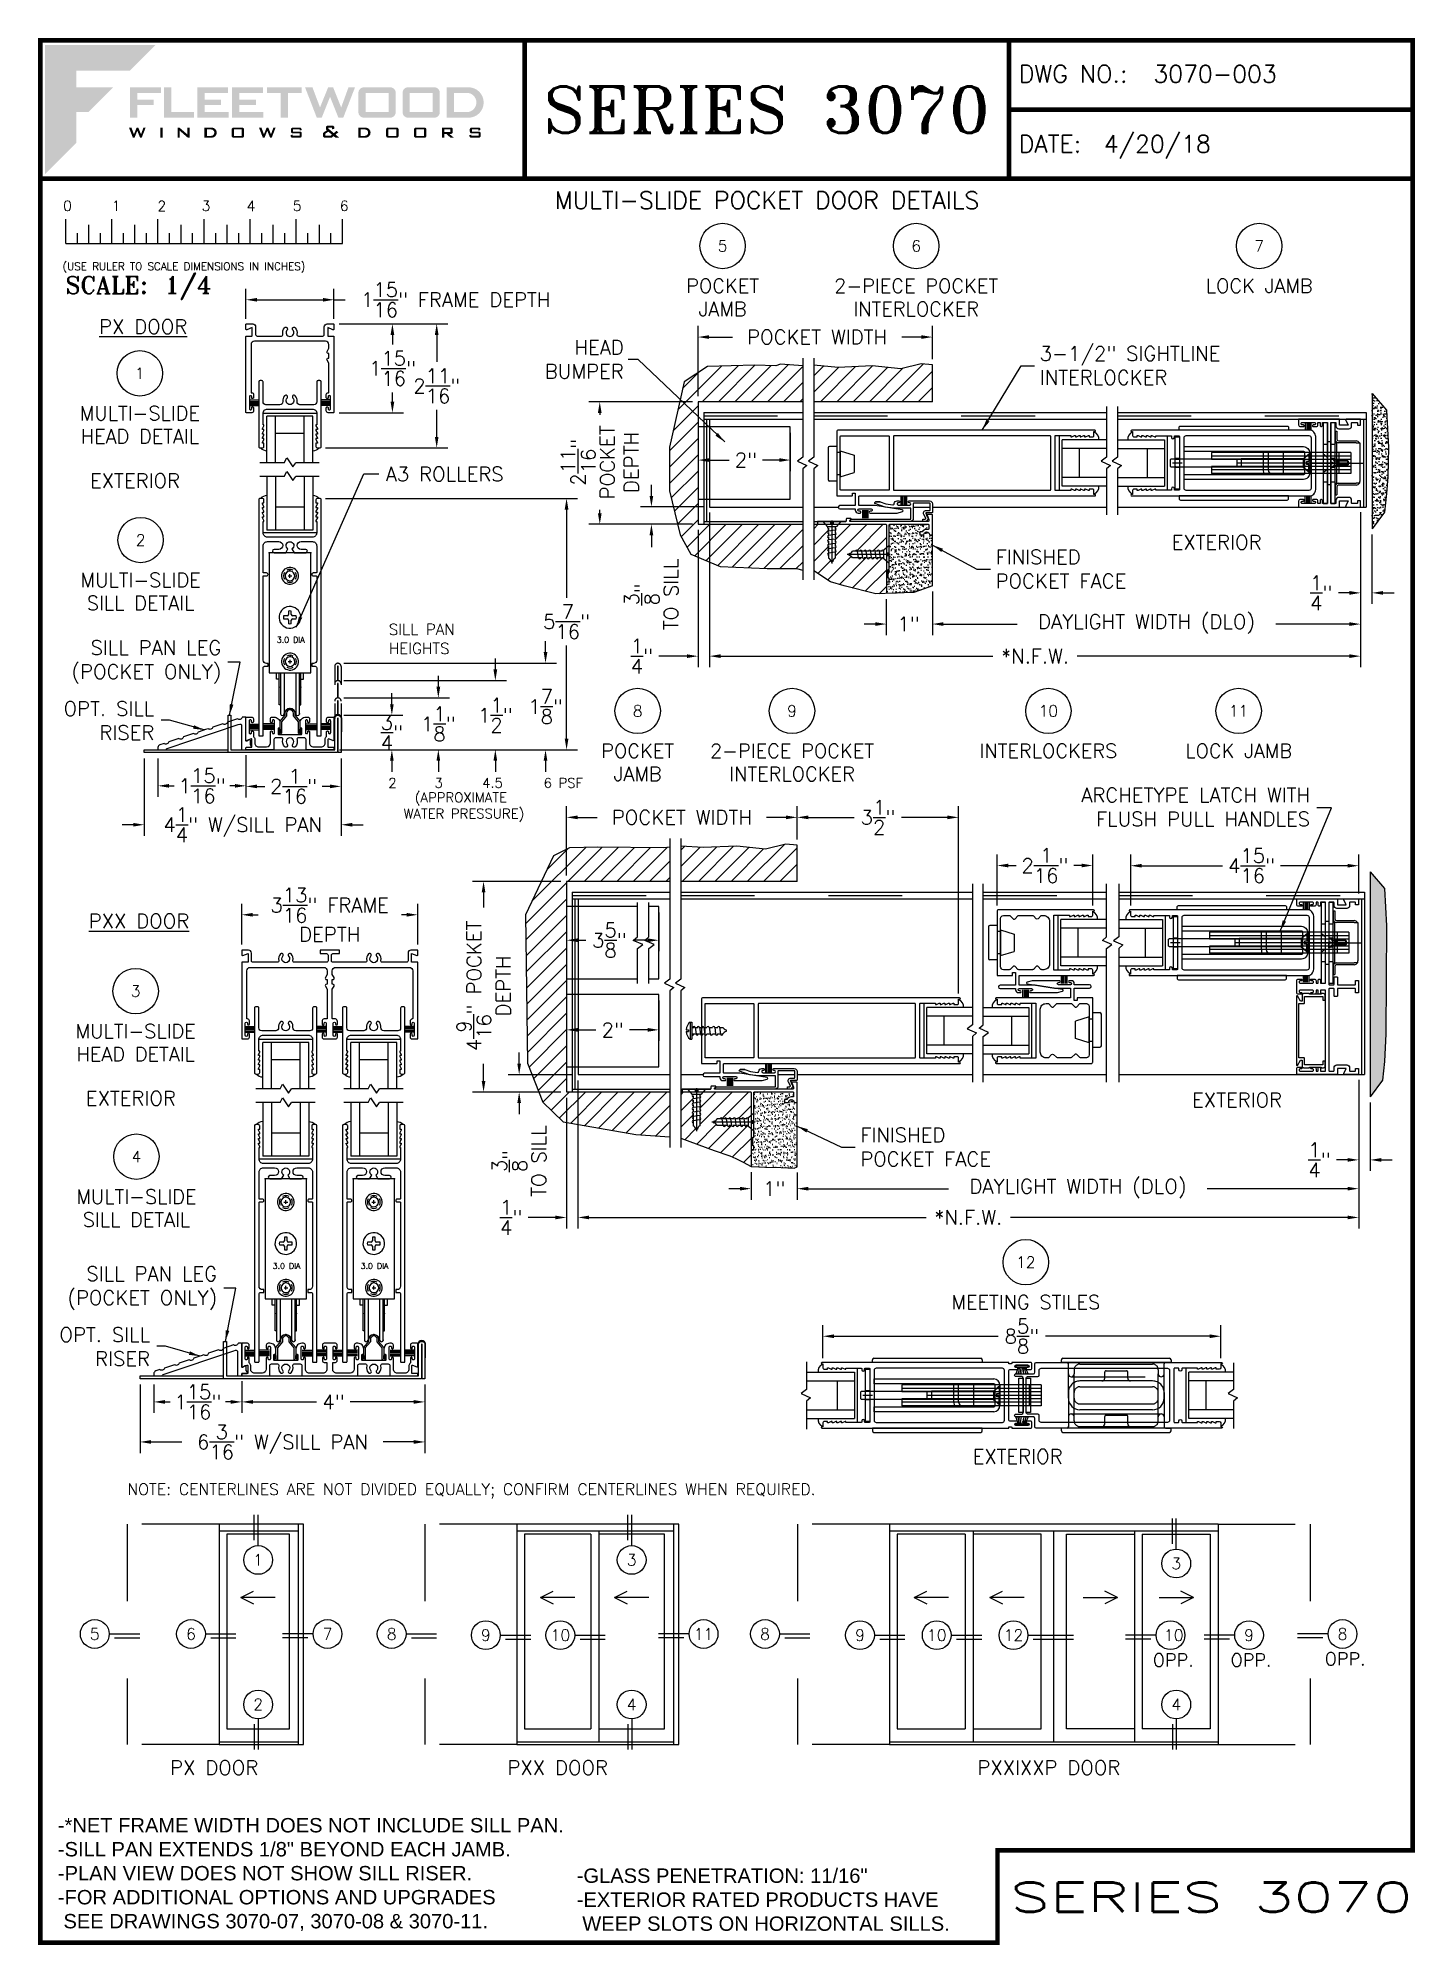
# Paper-space layout 'QUARTER SCALE' of a CAD drawing. Extents: x 0.3 to 7.8, y 0 to 10.3.
# The model-space entities are those that its viewports show. They can reach past a viewport. Long polylines and large blocks are cut down to what shows.
import ezdxf
from ezdxf.enums import TextEntityAlignment as Align

# ---------------------------------------------------------------- set-up
doc = ezdxf.new("R2010")
doc.units = 0
doc.header["$LTSCALE"] = 0.25
doc.header["$MEASUREMENT"] = 0
doc.linetypes.add('HIDDEN', pattern=[0.375, 0.25, -0.125])
doc.linetypes.add('PHANTOM2', pattern=[1.25, 0.625, -0.125, 0.125, -0.125, 0.125, -0.125])
doc.layers.get('0').update_dxf_attribs({"linetype": 'CONTINUOUS'})
doc.layers.get('DEFPOINTS').update_dxf_attribs({"color": 1, "linetype": 'CONTINUOUS'})
for name, color, linetype in [('ALUM-RED', 1, 'CONTINUOUS'), ('DIM', 7, 'CONTINUOUS'), ('ELEVATION TEXT', 7, 'CONTINUOUS'), ('FRAME', 1, 'CONTINUOUS'), ('GLASS-VINYL', 7, 'CONTINUOUS'), ('HEM COVER', 4, 'CONTINUOUS'), ('LATCH', 5, 'CONTINUOUS'), ('MISC', 7, 'CONTINUOUS'), ('POCKET-CLOSER', 1, 'CONTINUOUS'), ('RISER', 7, 'CONTINUOUS'), ('SEAL', 7, 'CONTINUOUS'), ('SILL-PAN', 7, 'CONTINUOUS'), ('STRIKE', 7, 'CONTINUOUS'), ('TEXT', 7, 'CONTINUOUS'), ('TITLE_BLOCK', 7, 'CONTINUOUS'), ('VENT', 5, 'CONTINUOUS')]:
    doc.layers.add(name, color=color, linetype=linetype)
doc.layers.add('VP', color=40, linetype='CONTINUOUS', plot=False)
doc.layers.get('VP').off()
doc.styles.add('ROMANS', font='romans')
doc.styles.add('ROMANT', font='romant')
doc.styles.add('SIMPLEX-050', font='simplex.shx', dxfattribs={"height": 0.05})
doc.styles.add('SIMPLEX-094', font='simplex.shx', dxfattribs={"height": 0.094})
doc.styles.get("Standard").update_dxf_attribs({"font": 'simplex.shx'})
doc.dimstyles.new('QUARTER SCALE', dxfattribs={"dimtxt": 0.078, "dimasz": 0.06, "dimexe": 0.06, "dimexo": 0.031, "dimgap": 0.039, "dimtad": 0, "dimtih": 1, "dimtoh": 1, "dimdec": 4, "dimlfac": 4, "dimzin": 0, "dimdsep": 46, "dimlunit": 4, "dimtxsty": 'Standard', "dimcen": 0.09, "dimadec": 0, "dimazin": 0, "dimtfac": 1, "dimtdec": 4, "dimtofl": 0, "dimtmove": 0, "dimatfit": 3, "dimfxl": 0, "dimtolj": 1, "dimtzin": 0, "dimarcsym": 0})
doc.dimstyles.get("Standard").update_dxf_attribs({"dimtxt": 0.18, "dimasz": 0.18, "dimexe": 0.18, "dimexo": 0.0625, "dimgap": 0.09, "dimtad": 0, "dimtih": 1, "dimtoh": 1, "dimdec": 4, "dimzin": 0, "dimdsep": 46, "dimtxsty": 'Standard', "dimcen": 0.09, "dimadec": 0, "dimazin": 0, "dimtfac": 1, "dimtdec": 4, "dimtofl": 0, "dimtmove": 0, "dimatfit": 3, "dimfxl": 0, "dimtolj": 1, "dimtzin": 0, "dimarcsym": 0})

psp = doc.layouts.new('QUARTER SCALE')

# ---------------------------------------------------------------- texts
at = {"layer": 'DIM', "insert": (0.784356, 2.488781), "char_height": 0.062, "width": 4.3927, "attachment_point": 1}
psp.add_mtext('NOTE: CENTERLINES ARE NOT DIVIDED EQUALLY; CONFIRM CENTERLINES WHEN REQUIRED.', dxfattribs=at)
at = {"layer": 'ELEVATION TEXT', "char_height": 0.078, "width": 1.2918, "attachment_point": 6}
for insert in [(0.929707, 6.624962), (0.907228, 3.230278)]:
    psp.add_mtext('OPT. SILL\\PRISER', dxfattribs=dict(at, insert=insert))
at = {"layer": 'TEXT'}
for p in [(0.581605, 7.886046), (6.444505, 7.552606), (0.558884, 4.53841), (6.555746, 4.529306), (5.365807, 2.59615)]:
    psp.add_text('EXTERIOR', height=0.078, dxfattribs=at).set_placement(p)
for s, height, p in [('1', 0.062, (1.493093, 2.074331)), ('3', 0.062, (3.517991, 2.074331)), ('3', 0.062, (6.469981, 2.055098)), ('5', 0.062, (0.607359, 1.672917)), ('6', 0.062, (1.128904, 1.672917)), ('7', 0.062, (1.869126, 1.672917)), ('8', 0.062, (2.216817, 1.672917)), ('9', 0.062, (2.727433, 1.666468)), ('10', 0.062, (3.13147, 1.666468)), ('11', 0.062, (3.907813, 1.672917)), ('8', 0.062, (4.240757, 1.672917)), ('9', 0.062, (4.755625, 1.666468)), ('10', 0.062, (5.171662, 1.666468)), ('12', 0.062, (5.587705, 1.666468)), ('10 ', 0.062, (6.4776, 1.666468)), ('9', 0.062, (6.864704, 1.666468)), ('8', 0.062, (7.371014, 1.672917)), ('2', 0.062, (1.493093, 1.290926)), ('4', 0.062, (3.517991, 1.290926)), ('4', 0.062, (6.469981, 1.290926)), ('PX DOOR ', 0.078, (1.281777, 0.948479)), ('PXX DOOR', 0.078, (3.117352, 0.948479)), ('PXXIXXP DOOR ', 0.078, (5.805886, 0.948479))]:
    psp.add_text(s, height=height, dxfattribs=at).set_placement(p, align=Align.MIDDLE_CENTER)
for s, insert, char_height, width, attachment_point in [('MULTI-SLIDE POCKET DOOR DETAILS', (4.252144, 9.445816), 0.094, 2.839, 5), ('{\\LPX DOOR}', (0.869887, 8.760914), 0.078, 1.0209, 5), ('3-1/2" SIGHTLINE\\PINTERLOCKER', (5.730153, 8.549667), 0.078, 1.2918, 4), ('A3 ROLLERS ', (2.18486, 7.960779), 0.078, 1.2918, 4), ('FINISHED\\PPOCKET FACE', (5.490474, 7.446103), 0.078, 1.2918, 4), ('{\\LPXX DOOR}', (0.847166, 5.537613), 0.078, 1.0209, 5), ('FINISHED\\PPOCKET FACE', (4.757047, 4.312423), 0.078, 1.2918, 4), ('\\A1;{\\fArial|b0|i0|c0|p34;-*NET FRAME WIDTH DOES NOT INCLUDE SILL PAN.\\P-SILL PAN EXTENDS 1/8" BEYOND EACH JAMB.\\P-PLAN VIEW DOES NOT SHOW SILL RISER.\\P-FOR ADDITIONAL OPTIONS AND UPGRADES\\P SEE DRAWINGS 3070-07, 3070-08 & 3070-11.}', (0.40757, 0.0625), 0.078, 2.8532611, 7), ('\\A1;{\\fArial|b0|i0|c0|p34;-GLASS PENETRATION: 11/16"\\P-EXTERIOR RATED PRODUCTS HAVE\\P WEEP SLOTS ON HORIZONTAL SILLS.}', (3.22007, 0.0625), 0.078, 2.8532611, 7)]:
    psp.add_mtext(s, dxfattribs=dict(at, insert=insert, char_height=char_height, width=width, attachment_point=attachment_point))
at = {"layer": 'TEXT', "char_height": 0.078, "attachment_point": 6}
for s, insert in [('HEAD\\PBUMPER', (3.475137, 8.582741)), ('SILL PAN LEG \\P(POCKET ONLY)', (1.293195, 6.942141)), ('ARCHETYPE LATCH WITH\\PFLUSH PULL HANDLES', (7.195113, 6.155822)), ('SILL PAN LEG \\P(POCKET ONLY)', (1.270716, 3.547458))]:
    psp.add_mtext(s, dxfattribs=dict(at, insert=insert))
at = {"layer": 'TEXT', "color": 7, "char_height": 0.06978, "width": 0.31336842, "attachment_point": 1}
for insert in [(6.343133, 1.566321), (6.765053, 1.566321), (7.27508, 1.57277)]:
    psp.add_mtext('OPP.', dxfattribs=dict(at, insert=insert))

msp = doc.modelspace()

# ---------------------------------------------------------------- blocks, each defined once
blk = doc.blocks.new('*D23')
at = {"layer": 'DEFPOINTS', "color": 0}
for p in [(1.405, 3.074), (2.397, 3.056), (2.397, 2.931)]:
    blk.add_point(p, dxfattribs=at)
at = {"layer": 'TEXT', "color": 0, "lineweight": -2}
for p, q in [((1.405, 3.043), (1.405, 2.871)), ((2.397, 3.025), (2.397, 2.871)), ((1.465, 2.931), (1.81, 2.931)), ((2.337, 2.931), (1.992, 2.931))]:
    blk.add_line(p, q, dxfattribs=at)
at = {"layer": 'TEXT', "color": 0}
for points in [[(1.465, 2.941), (1.465, 2.921), (1.405, 2.931)], [(2.337, 2.941), (2.337, 2.921), (2.397, 2.931)]]:
    blk.add_solid(points, dxfattribs=at)
at = {"layer": 'TEXT', "color": 0, "insert": (1.901, 2.931), "char_height": 0.078, "attachment_point": 5}
blk.add_mtext('\\A1;4"', dxfattribs=at)
blk = doc.blocks.new('*D24')
at = {"layer": 'DEFPOINTS', "color": 0}
for p in [(0.853, 3.056), (2.397, 3.056), (2.397, 2.714)]:
    blk.add_point(p, dxfattribs=at)
at = {"layer": 'TEXT', "color": 0, "lineweight": -2}
for p, q in [((0.853, 3.025), (0.853, 2.654)), ((2.397, 3.025), (2.397, 2.654)), ((0.913, 2.714), (1.079, 2.714)), ((2.337, 2.714), (2.171, 2.714))]:
    blk.add_line(p, q, dxfattribs=at)
at = {"layer": 'TEXT', "color": 0}
for points in [[(0.913, 2.724), (0.913, 2.704), (0.853, 2.714)], [(2.337, 2.724), (2.337, 2.704), (2.397, 2.714)]]:
    blk.add_solid(points, dxfattribs=at)
at = {"layer": 'TEXT', "color": 0, "insert": (1.625, 2.714), "char_height": 0.078, "attachment_point": 5}
blk.add_mtext('\\A1;6{\\H1x;\\S3/16;}" W/SILL PAN', dxfattribs=at)
blk = doc.blocks.new('*D25')
at = {"layer": 'DEFPOINTS', "color": 0}
for p in [(0.928, 3.056), (1.405, 3.074), (0.928, 2.931)]:
    blk.add_point(p, dxfattribs=at)
at = {"layer": 'TEXT', "color": 0, "lineweight": -2}
for p, q in [((0.928, 3.025), (0.928, 2.871)), ((1.405, 3.043), (1.405, 2.871)), ((0.988, 2.931), (1.016, 2.931)), ((1.345, 2.931), (1.317, 2.931))]:
    blk.add_line(p, q, dxfattribs=at)
at = {"layer": 'TEXT', "color": 0}
for points in [[(0.988, 2.941), (0.988, 2.921), (0.928, 2.931)], [(1.345, 2.941), (1.345, 2.921), (1.405, 2.931)]]:
    blk.add_solid(points, dxfattribs=at)
at = {"layer": 'TEXT', "color": 0, "insert": (1.166, 2.931), "char_height": 0.078, "attachment_point": 5}
blk.add_mtext('\\A1;1{\\H1.000000x;\\S15/16;}"', dxfattribs=at)
blk = doc.blocks.new('sectball')
blk.add_circle((0, 0), 0.125)
blk.add_attdef('NO', text='', height=0.062).set_placement((0, 0), align=Align.MIDDLE_CENTER)
for tag, p in [('LINE1', (0, -0.259)), ('LINE2', (0, -0.386)), ('LINE3', (0, -0.521))]:
    blk.add_attdef(tag, text='', height=0.078).set_placement(p, align=Align.CENTER)
blk = doc.blocks.new('*D26')
at = {"layer": 'DEFPOINTS', "color": 0}
for p in [(0.95, 6.451), (1.427, 6.469), (0.95, 6.271)]:
    blk.add_point(p, dxfattribs=at)
at = {"layer": 'TEXT', "color": 0, "lineweight": -2}
for p, q in [((0.95, 6.42), (0.95, 6.211)), ((1.427, 6.438), (1.427, 6.211)), ((1.01, 6.271), (1.038, 6.271)), ((1.367, 6.271), (1.339, 6.271))]:
    blk.add_line(p, q, dxfattribs=at)
at = {"layer": 'TEXT', "color": 0}
for points in [[(1.01, 6.281), (1.01, 6.261), (0.95, 6.271)], [(1.367, 6.281), (1.367, 6.261), (1.427, 6.271)]]:
    blk.add_solid(points, dxfattribs=at)
at = {"layer": 'TEXT', "color": 0, "insert": (1.189, 6.271), "char_height": 0.078, "attachment_point": 5}
blk.add_mtext('\\A1;1{\\H1.000000x;\\S15/16;}"', dxfattribs=at)
blk = doc.blocks.new('*D27')
at = {"layer": 'DEFPOINTS', "color": 0}
for p in [(0.876, 6.451), (1.943, 6.451), (1.943, 6.06)]:
    blk.add_point(p, dxfattribs=at)
at = {"layer": 'TEXT', "color": 0, "lineweight": -2}
for p, q in [((0.876, 6.42), (0.876, 6)), ((1.943, 6.42), (1.943, 6)), ((0.816, 6.06), (0.756, 6.06)), ((2.003, 6.06), (2.063, 6.06))]:
    blk.add_line(p, q, dxfattribs=at)
at = {"layer": 'TEXT', "color": 0}
for points in [[(0.816, 6.07), (0.816, 6.05), (0.876, 6.06)], [(2.003, 6.07), (2.003, 6.05), (1.943, 6.06)]]:
    blk.add_solid(points, dxfattribs=at)
at = {"layer": 'TEXT', "color": 0, "insert": (1.409, 6.06), "char_height": 0.078, "attachment_point": 5}
blk.add_mtext('\\A1;4{\\H1x;\\S1/4;}" W/SILL PAN', dxfattribs=at)
blk = doc.blocks.new('*D28')
at = {"color": 0, "lineweight": -2}
for p, q in [((1.932, 8.775), (2.281, 8.775)), ((2.221, 8.715), (2.221, 8.664)), ((2.221, 8.353), (2.221, 8.404)), ((1.932, 8.293), (2.281, 8.293))]:
    blk.add_line(p, q, dxfattribs=at)
at = {"color": 0}
for points in [[(2.211, 8.715), (2.231, 8.715), (2.221, 8.775)], [(2.211, 8.353), (2.231, 8.353), (2.221, 8.293)]]:
    blk.add_solid(points, dxfattribs=at)
at = {"layer": 'DEFPOINTS', "color": 0}
for p in [(1.901, 8.775), (1.901, 8.293), (2.221, 8.293)]:
    blk.add_point(p, dxfattribs=at)
at = {"color": 0, "insert": (2.221, 8.534), "char_height": 0.078, "attachment_point": 5}
blk.add_mtext('\\A1;1{\\H1.000000x;\\S15/16;}"', dxfattribs=at)
blk = doc.blocks.new('*D29')
at = {"layer": 'DEFPOINTS', "color": 0}
for p in [(1.901, 8.775), (2.461, 8.775), (1.827, 8.103)]:
    blk.add_point(p, dxfattribs=at)
at = {"layer": 'TEXT', "color": 0, "lineweight": -2}
for p, q in [((1.932, 8.775), (2.521, 8.775)), ((2.461, 8.715), (2.461, 8.569)), ((2.461, 8.163), (2.461, 8.309)), ((1.858, 8.103), (2.521, 8.103))]:
    blk.add_line(p, q, dxfattribs=at)
at = {"layer": 'TEXT', "color": 0}
for points in [[(2.451, 8.715), (2.471, 8.715), (2.461, 8.775)], [(2.451, 8.163), (2.471, 8.163), (2.461, 8.103)]]:
    blk.add_solid(points, dxfattribs=at)
at = {"layer": 'TEXT', "color": 0, "insert": (2.461, 8.439), "char_height": 0.078, "attachment_point": 5}
blk.add_mtext('\\A1;2{\\H1.000000x;\\S11/16;}"', dxfattribs=at)
blk = doc.blocks.new('*D30')
at = {"layer": 'DEFPOINTS', "color": 0}
for p in [(1.827, 7.829), (1.903, 6.466), (3.165, 6.466)]:
    blk.add_point(p, dxfattribs=at)
at = {"layer": 'TEXT', "color": 0, "lineweight": -2}
for p, q in [((1.858, 7.829), (3.225, 7.829)), ((3.165, 7.769), (3.165, 7.291)), ((3.165, 6.526), (3.165, 7.031)), ((1.934, 6.466), (3.225, 6.466))]:
    blk.add_line(p, q, dxfattribs=at)
at = {"layer": 'TEXT', "color": 0}
for points in [[(3.155, 7.769), (3.175, 7.769), (3.165, 7.829)], [(3.155, 6.526), (3.175, 6.526), (3.165, 6.466)]]:
    blk.add_solid(points, dxfattribs=at)
at = {"layer": 'TEXT', "color": 0, "insert": (3.165, 7.161), "char_height": 0.078, "attachment_point": 5}
blk.add_mtext('\\A1;5{\\H1.000000x;\\S7/16;}"', dxfattribs=at)
blk = doc.blocks.new('*D124')
at = {"layer": 'DEFPOINTS', "color": 0}
for p in [(-2.517, 6.025), (-1.392, 6.025), (-2.535, 5.556)]:
    blk.add_point(p, dxfattribs=at)
at = {"layer": 'MISC', "color": 0, "lineweight": -2}
for p, q in [((-1.392, 6.085), (-1.392, 6.145)), ((-2.486, 6.025), (-1.332, 6.025)), ((-2.504, 5.556), (-1.332, 5.556)), ((-1.392, 5.496), (-1.392, 5.436))]:
    blk.add_line(p, q, dxfattribs=at)
at = {"layer": 'MISC', "color": 0}
for points in [[(-1.402, 6.085), (-1.382, 6.085), (-1.392, 6.025)], [(-1.402, 5.496), (-1.382, 5.496), (-1.392, 5.556)]]:
    blk.add_solid(points, dxfattribs=at)
at = {"layer": 'MISC', "color": 0, "insert": (-1.392, 5.79), "char_height": 0.078, "attachment_point": 5}
blk.add_mtext('\\A1;1{\\H1.000000x;\\S7/8;}"', dxfattribs=at)
blk = doc.blocks.new('*D126')
at = {"layer": 'DEFPOINTS', "color": 0}
for p in [(-2.517, 5.837), (-1.973, 5.837), (-2.535, 5.556)]:
    blk.add_point(p, dxfattribs=at)
at = {"layer": 'MISC', "color": 0, "lineweight": -2}
for p, q in [((-1.973, 5.897), (-1.973, 5.957)), ((-2.486, 5.837), (-1.913, 5.837)), ((-2.504, 5.556), (-1.913, 5.556)), ((-1.973, 5.496), (-1.973, 5.436))]:
    blk.add_line(p, q, dxfattribs=at)
at = {"layer": 'MISC', "color": 0}
for points in [[(-1.983, 5.897), (-1.963, 5.897), (-1.973, 5.837)], [(-1.983, 5.496), (-1.963, 5.496), (-1.973, 5.556)]]:
    blk.add_solid(points, dxfattribs=at)
at = {"layer": 'MISC', "color": 0, "insert": (-1.973, 5.696), "char_height": 0.078, "attachment_point": 5}
blk.add_mtext('\\A1;1{\\H1.000000x;\\S1/8;}"', dxfattribs=at)
blk = doc.blocks.new('*D125')
at = {"layer": 'DEFPOINTS', "color": 0}
for p in [(-2.517, 5.931), (-1.664, 5.931), (-2.535, 5.556)]:
    blk.add_point(p, dxfattribs=at)
at = {"layer": 'MISC', "color": 0, "lineweight": -2}
for p, q in [((-1.664, 5.991), (-1.664, 6.051)), ((-2.486, 5.931), (-1.604, 5.931)), ((-2.504, 5.556), (-1.604, 5.556)), ((-1.664, 5.496), (-1.664, 5.436))]:
    blk.add_line(p, q, dxfattribs=at)
at = {"layer": 'MISC', "color": 0}
for points in [[(-1.674, 5.991), (-1.654, 5.991), (-1.664, 5.931)], [(-1.674, 5.496), (-1.654, 5.496), (-1.664, 5.556)]]:
    blk.add_solid(points, dxfattribs=at)
at = {"layer": 'MISC', "color": 0, "insert": (-1.664, 5.743), "char_height": 0.078, "attachment_point": 5}
blk.add_mtext('\\A1;1{\\H1.000000x;\\S1/2;}"', dxfattribs=at)
blk = doc.blocks.new('*D127')
at = {"layer": 'DEFPOINTS', "color": 0}
for p in [(-2.517, 5.743), (-2.535, 5.556), (-2.225, 5.556)]:
    blk.add_point(p, dxfattribs=at)
at = {"layer": 'TEXT', "color": 0, "lineweight": -2}
for p, q in [((-2.225, 5.803), (-2.225, 5.863)), ((-2.486, 5.743), (-2.165, 5.743)), ((-2.504, 5.556), (-2.165, 5.556)), ((-2.225, 5.496), (-2.225, 5.436))]:
    blk.add_line(p, q, dxfattribs=at)
at = {"layer": 'TEXT', "color": 0}
for points in [[(-2.235, 5.803), (-2.215, 5.803), (-2.225, 5.743)], [(-2.235, 5.496), (-2.215, 5.496), (-2.225, 5.556)]]:
    blk.add_solid(points, dxfattribs=at)
at = {"layer": 'TEXT', "color": 0, "insert": (-2.225, 5.649), "char_height": 0.078, "attachment_point": 5}
blk.add_mtext('\\A1;{\\H1.000000x;\\S3/4;}"', dxfattribs=at)
blk = doc.blocks.new('*D31')
at = {"layer": 'DEFPOINTS', "color": 0}
for p in [(1.427, 6.469), (1.943, 6.451), (1.943, 6.268)]:
    blk.add_point(p, dxfattribs=at)
at = {"layer": 'TEXT', "color": 0, "lineweight": -2}
for p, q in [((1.427, 6.438), (1.427, 6.208)), ((1.943, 6.42), (1.943, 6.208)), ((1.487, 6.268), (1.529, 6.268)), ((1.883, 6.268), (1.841, 6.268))]:
    blk.add_line(p, q, dxfattribs=at)
at = {"layer": 'TEXT', "color": 0}
for points in [[(1.487, 6.278), (1.487, 6.258), (1.427, 6.268)], [(1.883, 6.278), (1.883, 6.258), (1.943, 6.268)]]:
    blk.add_solid(points, dxfattribs=at)
at = {"layer": 'TEXT', "color": 0, "insert": (1.685, 6.268), "char_height": 0.078, "attachment_point": 5}
blk.add_mtext('\\A1;2{\\H1.000000x;\\S1/16;}"', dxfattribs=at)
blk = doc.blocks.new('*D32')
at = {"color": 0, "lineweight": -2}
for p, q in [((3.227, 4.674), (3.227, 3.871)), ((7.459, 4.677), (7.459, 3.871)), ((3.287, 3.931), (5.115, 3.931)), ((7.399, 3.931), (5.571, 3.931))]:
    blk.add_line(p, q, dxfattribs=at)
at = {"color": 0}
for points in [[(3.287, 3.941), (3.287, 3.921), (3.227, 3.931)], [(7.399, 3.941), (7.399, 3.921), (7.459, 3.931)]]:
    blk.add_solid(points, dxfattribs=at)
at = {"layer": 'DEFPOINTS', "color": 0}
for p in [(3.227, 4.705), (7.459, 4.708), (7.459, 3.931)]:
    blk.add_point(p, dxfattribs=at)
at = {"color": 0, "insert": (5.343, 3.931), "char_height": 0.078, "attachment_point": 5}
blk.add_mtext('\\A1;*N.F.W.', dxfattribs=at)
blk = doc.blocks.new('*D33')
at = {"layer": 'DEFPOINTS', "color": 0}
for p in [(2.908, 4.705), (3.227, 4.705), (3.165, 4.611)]:
    blk.add_point(p, dxfattribs=at)
at = {"layer": 'TEXT', "color": 0, "lineweight": -2}
for p, q in [((2.908, 4.765), (2.908, 4.825)), ((3.196, 4.705), (2.848, 4.705)), ((3.134, 4.611), (2.848, 4.611)), ((2.908, 4.551), (2.908, 4.491))]:
    blk.add_line(p, q, dxfattribs=at)
at = {"layer": 'TEXT', "color": 0}
for points in [[(2.898, 4.765), (2.918, 4.765), (2.908, 4.705)], [(2.898, 4.551), (2.918, 4.551), (2.908, 4.611)]]:
    blk.add_solid(points, dxfattribs=at)
at = {"layer": 'TEXT', "color": 0, "insert": (2.908, 4.237), "char_height": 0.078, "attachment_point": 5, "rotation": 90}
blk.add_mtext('\\A1;{\\H1.000000x;\\S3/8;}"\\PTO SILL', dxfattribs=at)
blk = doc.blocks.new('*D34')
at = {"color": 0, "lineweight": -2}
for p, q in [((3.227, 4.674), (3.227, 3.871)), ((3.165, 4.58), (3.165, 3.871)), ((3.105, 3.931), (2.956, 3.931)), ((3.287, 3.931), (3.347, 3.931))]:
    blk.add_line(p, q, dxfattribs=at)
at = {"color": 0}
for points in [[(3.105, 3.941), (3.105, 3.921), (3.165, 3.931)], [(3.287, 3.941), (3.287, 3.921), (3.227, 3.931)]]:
    blk.add_solid(points, dxfattribs=at)
at = {"layer": 'DEFPOINTS', "color": 0}
for p in [(3.227, 4.705), (3.165, 4.611), (3.227, 3.931)]:
    blk.add_point(p, dxfattribs=at)
at = {"color": 0, "insert": (2.864, 3.931), "char_height": 0.078, "attachment_point": 5}
blk.add_mtext('\\A1;{\\H1.000000x;\\S1/4;}"', dxfattribs=at)
blk = doc.blocks.new('*D35')
at = {"color": 0, "lineweight": -2}
for p, q in [((3.134, 5.753), (2.655, 5.753)), ((2.715, 5.693), (2.715, 5.611)), ((2.715, 4.671), (2.715, 4.764)), ((3.134, 4.611), (2.655, 4.611))]:
    blk.add_line(p, q, dxfattribs=at)
at = {"color": 0}
for points in [[(2.705, 5.693), (2.725, 5.693), (2.715, 5.753)], [(2.705, 4.671), (2.725, 4.671), (2.715, 4.611)]]:
    blk.add_solid(points, dxfattribs=at)
at = {"layer": 'DEFPOINTS', "color": 0}
for p in [(3.165, 5.753), (2.715, 4.611), (3.165, 4.611)]:
    blk.add_point(p, dxfattribs=at)
at = {"color": 0, "insert": (2.715, 5.187), "char_height": 0.078, "attachment_point": 5, "rotation": 90}
blk.add_mtext('\\A1;4{\\H1.000000x;\\S9/16;}" POCKET\\PDEPTH', dxfattribs=at)
blk = doc.blocks.new('*D36')
at = {"color": 0, "lineweight": -2}
for p, q in [((3.165, 5.108), (3.165, 4.888)), ((3.665, 5.108), (3.665, 4.888)), ((3.225, 4.948), (3.324, 4.948)), ((3.605, 4.948), (3.506, 4.948))]:
    blk.add_line(p, q, dxfattribs=at)
at = {"color": 0}
for points in [[(3.225, 4.958), (3.225, 4.938), (3.165, 4.948)], [(3.605, 4.958), (3.605, 4.938), (3.665, 4.948)]]:
    blk.add_solid(points, dxfattribs=at)
at = {"layer": 'DEFPOINTS', "color": 0}
for p in [(3.165, 5.139), (3.665, 5.139), (3.665, 4.948)]:
    blk.add_point(p, dxfattribs=at)
at = {"color": 0, "insert": (3.415, 4.948), "char_height": 0.078, "attachment_point": 5}
blk.add_mtext('\\A1;2"', dxfattribs=at)
blk = doc.blocks.new('*D37')
at = {"layer": 'DEFPOINTS', "color": 0}
for p in [(3.165, 5.616), (3.665, 5.616), (3.165, 5.434)]:
    blk.add_point(p, dxfattribs=at)
at = {"layer": 'TEXT', "color": 0, "lineweight": -2}
for p, q in [((3.165, 5.585), (3.165, 5.374)), ((3.665, 5.585), (3.665, 5.374)), ((3.225, 5.434), (3.269, 5.434)), ((3.605, 5.434), (3.526, 5.434))]:
    blk.add_line(p, q, dxfattribs=at)
at = {"layer": 'TEXT', "color": 0}
for points in [[(3.225, 5.444), (3.225, 5.424), (3.165, 5.434)], [(3.605, 5.444), (3.605, 5.424), (3.665, 5.434)]]:
    blk.add_solid(points, dxfattribs=at)
at = {"layer": 'TEXT', "color": 0, "insert": (3.397, 5.434), "char_height": 0.078, "attachment_point": 5}
blk.add_mtext('\\A1;3\\S5/8;"', dxfattribs=at)
blk = doc.blocks.new('*D38')
at = {"layer": 'DEFPOINTS', "color": 0}
for p in [(6.223, 5.838), (6.223, 5.591), (7.459, 5.657)]:
    blk.add_point(p, dxfattribs=at)
at = {"layer": 'TEXT', "color": 0, "lineweight": -2}
for p, q in [((6.223, 5.622), (6.223, 5.898)), ((7.459, 5.688), (7.459, 5.898)), ((6.283, 5.838), (6.72, 5.838)), ((7.399, 5.838), (7.036, 5.838))]:
    blk.add_line(p, q, dxfattribs=at)
at = {"layer": 'TEXT', "color": 0}
for points in [[(6.283, 5.848), (6.283, 5.828), (6.223, 5.838)], [(7.399, 5.848), (7.399, 5.828), (7.459, 5.838)]]:
    blk.add_solid(points, dxfattribs=at)
at = {"layer": 'TEXT', "color": 0, "insert": (6.878, 5.838), "char_height": 0.078, "attachment_point": 5}
blk.add_mtext('\\A1;4{\\H1.000000x;\\S15/16;}"', dxfattribs=at)
blk = doc.blocks.new('*D39')
at = {"layer": 'DEFPOINTS', "color": 0}
for p in [(5.499, 5.839), (5.499, 5.591), (6.017, 5.591)]:
    blk.add_point(p, dxfattribs=at)
at = {"layer": 'TEXT', "color": 0, "lineweight": -2}
for p, q in [((5.499, 5.622), (5.499, 5.899)), ((6.017, 5.622), (6.017, 5.899)), ((5.559, 5.839), (5.602, 5.839)), ((5.957, 5.839), (5.914, 5.839))]:
    blk.add_line(p, q, dxfattribs=at)
at = {"layer": 'TEXT', "color": 0}
for points in [[(5.559, 5.849), (5.559, 5.829), (5.499, 5.839)], [(5.957, 5.849), (5.957, 5.829), (6.017, 5.839)]]:
    blk.add_solid(points, dxfattribs=at)
at = {"layer": 'TEXT', "color": 0, "insert": (5.758, 5.839), "char_height": 0.078, "attachment_point": 5}
blk.add_mtext('\\A1;2{\\H1.000000x;\\S1/16;}"', dxfattribs=at)
blk = doc.blocks.new('*D40')
at = {"layer": 'DEFPOINTS', "color": 0}
for p in [(7.459, 4.708), (4.415, 4.205), (7.459, 4.087)]:
    blk.add_point(p, dxfattribs=at)
at = {"layer": 'TEXT', "color": 0, "lineweight": -2}
for p, q in [((7.459, 4.677), (7.459, 4.027)), ((4.415, 4.174), (4.415, 4.027)), ((4.475, 4.087), (5.236, 4.087)), ((7.399, 4.087), (6.637, 4.087))]:
    blk.add_line(p, q, dxfattribs=at)
at = {"layer": 'TEXT', "color": 0}
for points in [[(4.475, 4.097), (4.475, 4.077), (4.415, 4.087)], [(7.399, 4.097), (7.399, 4.077), (7.459, 4.087)]]:
    blk.add_solid(points, dxfattribs=at)
at = {"layer": 'TEXT', "color": 0, "insert": (5.937, 4.087), "char_height": 0.078, "attachment_point": 5}
blk.add_mtext('\\A1;DAYLIGHT WIDTH (DLO)', dxfattribs=at)
blk = doc.blocks.new('*D41')
at = {"layer": 'DEFPOINTS', "color": 0}
for p in [(4.165, 4.207), (4.415, 4.205), (4.415, 4.087)]:
    blk.add_point(p, dxfattribs=at)
at = {"layer": 'TEXT', "color": 0, "lineweight": -2}
for p, q in [((4.165, 4.176), (4.165, 4.027)), ((4.415, 4.174), (4.415, 4.027)), ((4.105, 4.087), (4.045, 4.087)), ((4.475, 4.087), (4.535, 4.087))]:
    blk.add_line(p, q, dxfattribs=at)
at = {"layer": 'TEXT', "color": 0}
for points in [[(4.105, 4.097), (4.105, 4.077), (4.165, 4.087)], [(4.475, 4.097), (4.475, 4.077), (4.415, 4.087)]]:
    blk.add_solid(points, dxfattribs=at)
at = {"layer": 'TEXT', "color": 0, "insert": (4.29, 4.087), "char_height": 0.078, "attachment_point": 5}
blk.add_mtext('\\A1;1"', dxfattribs=at)
blk = doc.blocks.new('*D42')
at = {"layer": 'DEFPOINTS', "color": 0}
for p in [(7.459, 4.708), (7.521, 4.585), (7.521, 4.243)]:
    blk.add_point(p, dxfattribs=at)
at = {"layer": 'TEXT', "color": 0, "lineweight": -2}
for p, q in [((7.459, 4.677), (7.459, 4.183)), ((7.521, 4.554), (7.521, 4.183)), ((7.399, 4.243), (7.339, 4.243)), ((7.581, 4.243), (7.641, 4.243))]:
    blk.add_line(p, q, dxfattribs=at)
at = {"layer": 'TEXT', "color": 0}
for points in [[(7.399, 4.253), (7.399, 4.233), (7.459, 4.243)], [(7.581, 4.253), (7.581, 4.233), (7.521, 4.243)]]:
    blk.add_solid(points, dxfattribs=at)
at = {"layer": 'TEXT', "color": 0, "insert": (7.246, 4.243), "char_height": 0.078, "attachment_point": 5}
blk.add_mtext('\\A1;{\\H1.000000x;\\S1/4;}"', dxfattribs=at)
blk = doc.blocks.new('*D43')
at = {"layer": 'DEFPOINTS', "color": 0}
for p in [(6.711, 3.287), (4.555, 3.137), (6.711, 3.137)]:
    blk.add_point(p, dxfattribs=at)
at = {"layer": 'TEXT', "color": 0, "lineweight": -2}
for p, q in [((4.555, 3.168), (4.555, 3.347)), ((6.711, 3.168), (6.711, 3.347)), ((4.615, 3.287), (5.505, 3.287)), ((6.651, 3.287), (5.761, 3.287))]:
    blk.add_line(p, q, dxfattribs=at)
at = {"layer": 'TEXT', "color": 0}
for points in [[(4.615, 3.297), (4.615, 3.277), (4.555, 3.287)], [(6.651, 3.297), (6.651, 3.277), (6.711, 3.287)]]:
    blk.add_solid(points, dxfattribs=at)
at = {"layer": 'TEXT', "color": 0, "insert": (5.633, 3.287), "char_height": 0.078, "attachment_point": 5}
blk.add_mtext('\\A1;8{\\H1.000000x;\\S5/8;}"', dxfattribs=at)
blk = doc.blocks.new('*D44')
at = {"layer": 'DEFPOINTS', "color": 0}
for p in [(3.625, 7.783), (3.94, 7.783), (3.878, 7.689)]:
    blk.add_point(p, dxfattribs=at)
at = {"layer": 'TEXT', "color": 0, "lineweight": -2}
for p, q in [((3.625, 7.843), (3.625, 7.903)), ((3.909, 7.783), (3.565, 7.783)), ((3.847, 7.689), (3.565, 7.689)), ((3.625, 7.629), (3.625, 7.564))]:
    blk.add_line(p, q, dxfattribs=at)
at = {"layer": 'TEXT', "color": 0}
for points in [[(3.615, 7.843), (3.635, 7.843), (3.625, 7.783)], [(3.615, 7.629), (3.635, 7.629), (3.625, 7.689)]]:
    blk.add_solid(points, dxfattribs=at)
at = {"layer": 'TEXT', "color": 0, "insert": (3.625, 7.309), "char_height": 0.078, "attachment_point": 5, "rotation": 90}
blk.add_mtext('\\A1;{\\H1.000000x;\\S3/8;}"\\PTO SILL', dxfattribs=at)
blk = doc.blocks.new('*D45')
at = {"color": 0, "lineweight": -2}
for p, q in [((7.469, 7.754), (7.469, 6.914)), ((3.94, 7.752), (3.94, 6.914)), ((4, 6.974), (5.476, 6.974)), ((7.409, 6.974), (5.933, 6.974))]:
    blk.add_line(p, q, dxfattribs=at)
at = {"color": 0}
for points in [[(4, 6.984), (4, 6.964), (3.94, 6.974)], [(7.409, 6.984), (7.409, 6.964), (7.469, 6.974)]]:
    blk.add_solid(points, dxfattribs=at)
at = {"layer": 'DEFPOINTS', "color": 0}
for p in [(3.94, 7.783), (7.469, 7.785), (7.469, 6.974)]:
    blk.add_point(p, dxfattribs=at)
at = {"color": 0, "insert": (5.705, 6.974), "char_height": 0.078, "attachment_point": 5}
blk.add_mtext('\\A1;*N.F.W.', dxfattribs=at)
blk = doc.blocks.new('*D46')
at = {"layer": 'DEFPOINTS', "color": 0}
for p in [(7.469, 7.785), (5.148, 7.355), (7.469, 7.148)]:
    blk.add_point(p, dxfattribs=at)
at = {"layer": 'TEXT', "color": 0, "lineweight": -2}
for p, q in [((7.469, 7.754), (7.469, 7.088)), ((5.148, 7.324), (5.148, 7.088)), ((5.208, 7.148), (5.608, 7.148)), ((7.409, 7.148), (7.009, 7.148))]:
    blk.add_line(p, q, dxfattribs=at)
at = {"layer": 'TEXT', "color": 0}
for points in [[(5.208, 7.158), (5.208, 7.138), (5.148, 7.148)], [(7.409, 7.158), (7.409, 7.138), (7.469, 7.148)]]:
    blk.add_solid(points, dxfattribs=at)
at = {"layer": 'TEXT', "color": 0, "insert": (6.309, 7.148), "char_height": 0.078, "attachment_point": 5}
blk.add_mtext('\\A1;DAYLIGHT WIDTH (DLO)', dxfattribs=at)
blk = doc.blocks.new('*D47')
at = {"layer": 'DEFPOINTS', "color": 0}
for p in [(3.94, 7.783), (3.878, 7.689), (3.878, 6.974)]:
    blk.add_point(p, dxfattribs=at)
at = {"layer": 'TEXT', "color": 0, "lineweight": -2}
for p, q in [((3.878, 7.658), (3.878, 6.914)), ((3.94, 7.752), (3.94, 6.914)), ((3.818, 6.974), (3.666, 6.974)), ((4, 6.974), (4.06, 6.974))]:
    blk.add_line(p, q, dxfattribs=at)
at = {"layer": 'TEXT', "color": 0}
for points in [[(3.818, 6.984), (3.818, 6.964), (3.878, 6.974)], [(4, 6.984), (4, 6.964), (3.94, 6.974)]]:
    blk.add_solid(points, dxfattribs=at)
at = {"layer": 'TEXT', "color": 0, "insert": (3.573, 6.974), "char_height": 0.078, "attachment_point": 5}
blk.add_mtext('\\A1;{\\H1.000000x;\\S1/4;}"', dxfattribs=at)
blk = doc.blocks.new('*D48')
at = {"layer": 'DEFPOINTS', "color": 0}
for p in [(5.148, 7.355), (4.898, 7.314), (5.148, 7.148)]:
    blk.add_point(p, dxfattribs=at)
at = {"layer": 'TEXT', "color": 0, "lineweight": -2}
for p, q in [((4.898, 7.283), (4.898, 7.088)), ((5.148, 7.324), (5.148, 7.088)), ((4.838, 7.148), (4.778, 7.148)), ((5.208, 7.148), (5.268, 7.148))]:
    blk.add_line(p, q, dxfattribs=at)
at = {"layer": 'TEXT', "color": 0}
for points in [[(4.838, 7.158), (4.838, 7.138), (4.898, 7.148)], [(5.208, 7.158), (5.208, 7.138), (5.148, 7.148)]]:
    blk.add_solid(points, dxfattribs=at)
at = {"layer": 'TEXT', "color": 0, "insert": (5.019, 7.148), "char_height": 0.078, "attachment_point": 5}
blk.add_mtext('\\A1;1"', dxfattribs=at)
blk = doc.blocks.new('*D49')
at = {"layer": 'DEFPOINTS', "color": 0}
for p in [(7.469, 7.785), (7.531, 7.664), (7.531, 7.317)]:
    blk.add_point(p, dxfattribs=at)
at = {"layer": 'TEXT', "color": 0, "lineweight": -2}
for p, q in [((7.469, 7.754), (7.469, 7.257)), ((7.531, 7.633), (7.531, 7.257)), ((7.409, 7.317), (7.349, 7.317)), ((7.591, 7.317), (7.651, 7.317))]:
    blk.add_line(p, q, dxfattribs=at)
at = {"layer": 'TEXT', "color": 0}
for points in [[(7.409, 7.327), (7.409, 7.307), (7.469, 7.317)], [(7.591, 7.327), (7.591, 7.307), (7.531, 7.317)]]:
    blk.add_solid(points, dxfattribs=at)
at = {"layer": 'TEXT', "color": 0, "insert": (7.256, 7.317), "char_height": 0.078, "attachment_point": 5}
blk.add_mtext('\\A1;{\\H1.000000x;\\S1/4;}"', dxfattribs=at)
blk = doc.blocks.new('*D50')
at = {"layer": 'DEFPOINTS', "color": 0}
for p in [(3.878, 8.353), (4.378, 8.216), (3.878, 8.037)]:
    blk.add_point(p, dxfattribs=at)
at = {"layer": 'TEXT', "color": 0, "lineweight": -2}
for p, q in [((3.878, 8.322), (3.878, 7.977)), ((4.378, 8.185), (4.378, 7.977)), ((3.938, 8.037), (4.046, 8.037)), ((4.318, 8.037), (4.228, 8.037))]:
    blk.add_line(p, q, dxfattribs=at)
at = {"layer": 'TEXT', "color": 0}
for points in [[(3.938, 8.047), (3.938, 8.027), (3.878, 8.037)], [(4.318, 8.047), (4.318, 8.027), (4.378, 8.037)]]:
    blk.add_solid(points, dxfattribs=at)
at = {"layer": 'TEXT', "color": 0, "insert": (4.137, 8.037), "char_height": 0.078, "attachment_point": 5}
blk.add_mtext('\\A1;2"', dxfattribs=at)
blk = doc.blocks.new('*D51')
at = {"color": 0, "lineweight": -2}
for p, q in [((3.847, 8.353), (3.285, 8.353)), ((3.345, 8.293), (3.345, 8.283)), ((3.345, 7.749), (3.345, 7.767)), ((3.847, 7.689), (3.285, 7.689))]:
    blk.add_line(p, q, dxfattribs=at)
at = {"color": 0}
for points in [[(3.335, 8.293), (3.355, 8.293), (3.345, 8.353)], [(3.335, 7.749), (3.355, 7.749), (3.345, 7.689)]]:
    blk.add_solid(points, dxfattribs=at)
at = {"layer": 'DEFPOINTS', "color": 0}
for p in [(3.878, 8.353), (3.345, 7.689), (3.878, 7.689)]:
    blk.add_point(p, dxfattribs=at)
at = {"color": 0, "insert": (3.345, 8.025), "char_height": 0.078, "attachment_point": 5, "rotation": 90}
blk.add_mtext('\\A1;2{\\H1.000000x;\\S11/16;}"\\PPOCKET\\PDEPTH', dxfattribs=at)
blk = doc.blocks.new('*D52')
at = {"color": 0, "lineweight": -2}
for p, q in [((1.404, 5.411), (1.404, 5.632)), ((2.358, 5.411), (2.358, 5.632)), ((1.464, 5.572), (1.493, 5.572)), ((2.298, 5.572), (2.27, 5.572))]:
    blk.add_line(p, q, dxfattribs=at)
at = {"color": 0}
for points in [[(1.464, 5.582), (1.464, 5.562), (1.404, 5.572)], [(2.298, 5.582), (2.298, 5.562), (2.358, 5.572)]]:
    blk.add_solid(points, dxfattribs=at)
at = {"layer": 'DEFPOINTS', "color": 0}
for p in [(2.358, 5.572), (1.404, 5.38), (2.358, 5.38)]:
    blk.add_point(p, dxfattribs=at)
at = {"color": 0, "insert": (1.881, 5.572), "char_height": 0.078, "attachment_point": 5}
blk.add_mtext('\\A1;3{\\H1.000000x;\\S13/16;}" FRAME\\PDEPTH', dxfattribs=at)
blk = doc.blocks.new('Quarter')
for p, q in [((0.137, -0.35), (0.137, -0.219)), ((0.2, -0.35), (0.2, -0.294)), ((0.262, -0.35), (0.262, -0.249)), ((0.325, -0.35), (0.325, -0.294)), ((0.387, -0.35), (0.387, -0.219)), ((0.45, -0.35), (0.45, -0.294)), ((0.512, -0.35), (0.512, -0.249)), ((0.575, -0.35), (0.575, -0.294)), ((0.637, -0.35), (0.637, -0.219)), ((0.7, -0.35), (0.7, -0.294)), ((0.762, -0.35), (0.762, -0.249)), ((0.825, -0.35), (0.825, -0.294)), ((0.887, -0.35), (0.887, -0.219)), ((0.95, -0.35), (0.95, -0.294)), ((1.012, -0.35), (1.012, -0.249)), ((1.075, -0.35), (1.075, -0.294)), ((1.137, -0.35), (1.137, -0.219)), ((1.2, -0.35), (1.2, -0.294)), ((1.262, -0.35), (1.262, -0.249)), ((1.325, -0.35), (1.325, -0.294)), ((1.387, -0.35), (1.387, -0.219)), ((1.45, -0.35), (1.45, -0.294)), ((1.512, -0.35), (1.512, -0.249)), ((1.575, -0.35), (1.575, -0.294)), ((1.637, -0.35), (1.637, -0.219)), ((0.137, -0.35), (1.637, -0.35))]:
    blk.add_line(p, q)
for s, p in [('0', (0.123, -0.174)), ('1', (0.387, -0.174)), ('2', (0.634, -0.175)), ('3', (0.874, -0.174)), ('4', (1.118, -0.175)), ('5', (1.368, -0.174)), ('6', (1.623, -0.174))]:
    blk.add_text(s, height=0.055).set_placement(p)
at = {"style": 'ROMANS'}
blk.add_text('(USE RULER TO SCALE DIMENSIONS IN INCHES)', height=0.04115, dxfattribs=at).set_placement((0.12, -0.495))
blk = doc.blocks.new('Fleetwood_Logo_6-10-15')
h = blk.add_hatch(color=154)
h.dxf.hatch_style = 1
h.paths.add_polyline_path([(0.2526, -0.0017), (0.0019, -0.0017), (0.0019, -0.2942), (0.0725, -0.2236), (0.0725, -0.1535), (0.1007, -0.1535), (0.1567, -0.0976), (0.0725, -0.0976), (0.0725, -0.0596), (0.1946, -0.0596)])
h = blk.add_hatch(color=251)
h.dxf.hatch_style = 1
h.paths.add_polyline_path([(0.2487, -0.1256), (0.2112, -0.1256), (0.2112, -0.1102), (0.2647, -0.1102), (0.2647, -0.0976), (0.1946, -0.0976), (0.1946, -0.1667), (0.2112, -0.1667), (0.2112, -0.1377), (0.2487, -0.1377)])
h = blk.add_hatch(color=251)
h.dxf.hatch_style = 1
h.paths.add_polyline_path([(0.2886, -0.0976), (0.272, -0.0976), (0.272, -0.1667), (0.3401, -0.1667), (0.3401, -0.1535), (0.2886, -0.1535)])
h = blk.add_hatch(color=251)
h.dxf.hatch_style = 1
h.paths.add_polyline_path([(0.4175, -0.0976), (0.3474, -0.0976), (0.3474, -0.1667), (0.4185, -0.1667), (0.4185, -0.1534), (0.364, -0.1534), (0.364, -0.1377), (0.4015, -0.1377), (0.4015, -0.1256), (0.364, -0.1256), (0.364, -0.1102), (0.4175, -0.1102)])
h = blk.add_hatch(color=251)
h.dxf.hatch_style = 1
h.paths.add_polyline_path([(0.4965, -0.0976), (0.4264, -0.0976), (0.4264, -0.1667), (0.4975, -0.1667), (0.4975, -0.1534), (0.443, -0.1534), (0.443, -0.1377), (0.4804, -0.1377), (0.4804, -0.1256), (0.443, -0.1256), (0.443, -0.1102), (0.4965, -0.1102)])
h = blk.add_hatch(color=251)
h.dxf.hatch_style = 1
h.paths.add_polyline_path([(0.5842, -0.0976), (0.5054, -0.0976), (0.5054, -0.1102), (0.5365, -0.1102), (0.5365, -0.1667), (0.5531, -0.1667), (0.5531, -0.1102), (0.5842, -0.1102)])
h = blk.add_hatch(color=251)
h.dxf.hatch_style = 1
h.paths.add_polyline_path([(0.6089, -0.0976), (0.5921, -0.0976), (0.6188, -0.1667), (0.63, -0.1667), (0.6489, -0.1192), (0.6679, -0.1667), (0.6789, -0.1667), (0.7056, -0.0976), (0.6908, -0.0976), (0.6742, -0.1433), (0.6558, -0.0976), (0.6446, -0.0976), (0.6261, -0.1433)])
h = blk.add_hatch(color=251)
h.dxf.hatch_style = 1
h.paths.add_polyline_path([(0.7853, -0.0976), (0.726, -0.0976, 0.414214), (0.7133, -0.1102), (0.7133, -0.154, 0.414214), (0.726, -0.1667), (0.7853, -0.1667, 0.414214), (0.798, -0.154), (0.798, -0.1102, 0.414214)])
h.paths.add_polyline_path([(0.7819, -0.1102), (0.7819, -0.154), (0.7294, -0.154), (0.7294, -0.1102)], flags=16)
h = blk.add_hatch(color=251)
h.dxf.hatch_style = 1
h.paths.add_polyline_path([(0.8856, -0.0976), (0.8262, -0.0976, 0.414214), (0.8136, -0.1102), (0.8136, -0.154, 0.414214), (0.8262, -0.1667), (0.8856, -0.1667, 0.414214), (0.8982, -0.154), (0.8982, -0.1102, 0.414214)])
h.paths.add_polyline_path([(0.8822, -0.1102), (0.8822, -0.154), (0.8296, -0.154), (0.8296, -0.1102)], flags=16)
h = blk.add_hatch(color=251)
h.dxf.hatch_style = 1
h.paths.add_polyline_path([(0.9632, -0.0976), (0.914, -0.0976), (0.914, -0.1667), (0.9632, -0.1667, 1)])
h.paths.add_polyline_path([(0.9301, -0.1102), (0.9593, -0.1102, -1), (0.9593, -0.154), (0.9301, -0.154)], flags=16)
h = blk.add_hatch(color=7)
h.dxf.hatch_style = 1
h.paths.add_polyline_path([(0.2301, -0.1891), (0.2251, -0.1891), (0.2196, -0.2043), (0.2134, -0.1891), (0.2097, -0.1891), (0.2035, -0.2043), (0.1978, -0.1891), (0.1922, -0.1891), (0.2011, -0.2121), (0.2048, -0.2121), (0.2112, -0.1963), (0.2175, -0.2121), (0.2212, -0.2121)])
h = blk.add_hatch(color=7)
h.dxf.hatch_style = 1
h.paths.add_polyline_path([(0.2691, -0.1891), (0.2637, -0.1891), (0.2637, -0.2118), (0.2637, -0.2121), (0.2691, -0.2121)])
h = blk.add_hatch(color=7)
h.dxf.hatch_style = 1
h.paths.add_polyline_path([(0.3077, -0.1964), (0.3259, -0.2121), (0.3298, -0.2121), (0.3298, -0.1891), (0.325, -0.1891), (0.325, -0.2047), (0.3067, -0.1891), (0.3029, -0.1891), (0.3029, -0.2121), (0.3077, -0.2121)])
h = blk.add_hatch(color=7)
h.dxf.hatch_style = 1
h.paths.add_polyline_path([(0.3801, -0.1891), (0.3637, -0.1891), (0.3637, -0.2121), (0.3801, -0.2121, 1)])
h.paths.add_polyline_path([(0.3691, -0.2079), (0.3691, -0.1933), (0.3788, -0.1933, -1), (0.3788, -0.2079)], flags=16)
h = blk.add_hatch(color=7)
h.dxf.hatch_style = 1
h.paths.add_polyline_path([(0.4537, -0.2079), (0.4537, -0.1933, 0.414214), (0.4495, -0.1891), (0.4297, -0.1891, 0.414214), (0.4255, -0.1933), (0.4255, -0.2079, 0.414214), (0.4297, -0.2121), (0.4495, -0.2121, 0.414214)])
h.paths.add_polyline_path([(0.4308, -0.2079), (0.4308, -0.1933), (0.4484, -0.1933), (0.4484, -0.2079)], flags=16)
h = blk.add_hatch(color=7)
h.dxf.hatch_style = 1
h.paths.add_polyline_path([(0.5253, -0.1891), (0.5203, -0.1891), (0.5148, -0.2043), (0.5087, -0.1891), (0.5049, -0.1891), (0.4988, -0.2043), (0.493, -0.1891), (0.4874, -0.1891), (0.4963, -0.2121), (0.5001, -0.2121), (0.5064, -0.1963), (0.5127, -0.2121), (0.5164, -0.2121)])
h = blk.add_hatch(color=7)
h.dxf.hatch_style = 1
h.paths.add_polyline_path([(0.5801, -0.1891), (0.5643, -0.1891, 0.414214), (0.56, -0.1933), (0.56, -0.1981, 0.414214), (0.5643, -0.2024), (0.58, -0.2024), (0.58, -0.2078), (0.5637, -0.2078), (0.5637, -0.2052), (0.5591, -0.2062), (0.5591, -0.2078, 0.414214), (0.5634, -0.2121), (0.5805, -0.2121, 0.414214), (0.5848, -0.2078), (0.5848, -0.2024, 0.414214), (0.5805, -0.1982), (0.5648, -0.1982), (0.5648, -0.193), (0.5798, -0.193), (0.5798, -0.1958), (0.5843, -0.1948), (0.5843, -0.1933, 0.414214)])
h = blk.add_hatch(color=7)
h.dxf.hatch_style = 1
h.paths.add_polyline_path([(0.645, -0.1913, -0.222262), (0.6447, -0.1906), (0.6447, -0.1892), (0.6535, -0.1892), (0.6535, -0.193), (0.6587, -0.1918), (0.6587, -0.189, 0.414214), (0.6544, -0.1847), (0.6437, -0.1847, 0.414214), (0.6394, -0.189), (0.6394, -0.1922, 0.222262), (0.6407, -0.1948), (0.6415, -0.1955), (0.6345, -0.1998, 0.260684), (0.6329, -0.2027), (0.6329, -0.2078, 0.414214), (0.6372, -0.2121), (0.6514, -0.2121, 0.17577), (0.6536, -0.2113), (0.657, -0.2085), (0.6614, -0.2121), (0.6699, -0.2121), (0.6613, -0.2049), (0.6676, -0.1997), (0.6637, -0.1964), (0.6574, -0.2017)])
h.paths.add_polyline_path([(0.6532, -0.2052), (0.6509, -0.2072, -0.17577), (0.6502, -0.2074), (0.6382, -0.2074), (0.6382, -0.2033, -0.260684), (0.6387, -0.2025), (0.6451, -0.1985)], flags=16)
h = blk.add_hatch(color=7)
h.dxf.hatch_style = 1
h.paths.add_polyline_path([(0.7294, -0.1891), (0.713, -0.1891), (0.713, -0.2121), (0.7294, -0.2121, 1)])
h.paths.add_polyline_path([(0.7184, -0.2079), (0.7184, -0.1933), (0.7281, -0.1933, -1), (0.7281, -0.2079)], flags=16)
h = blk.add_hatch(color=7)
h.dxf.hatch_style = 1
h.paths.add_polyline_path([(0.8045, -0.2079), (0.8045, -0.1933, 0.414214), (0.8003, -0.1891), (0.7805, -0.1891, 0.414214), (0.7763, -0.1933), (0.7763, -0.2079, 0.414214), (0.7805, -0.2121), (0.8003, -0.2121, 0.414214)])
h.paths.add_polyline_path([(0.7816, -0.2079), (0.7816, -0.1933), (0.7992, -0.1933), (0.7992, -0.2079)], flags=16)
h = blk.add_hatch(color=7)
h.dxf.hatch_style = 1
h.paths.add_polyline_path([(0.8678, -0.2079), (0.8678, -0.1933, 0.414214), (0.8636, -0.1891), (0.8438, -0.1891, 0.414214), (0.8396, -0.1933), (0.8396, -0.2079, 0.414214), (0.8438, -0.2121), (0.8636, -0.2121, 0.414214)])
h.paths.add_polyline_path([(0.8449, -0.2079), (0.8449, -0.1933), (0.8624, -0.1933), (0.8624, -0.2079)], flags=16)
h = blk.add_hatch(color=7)
h.dxf.hatch_style = 1
h.paths.add_polyline_path([(0.9277, -0.1993), (0.9277, -0.1933, 0.414214), (0.9235, -0.1891), (0.9028, -0.1891), (0.9028, -0.2121), (0.9082, -0.2121), (0.9082, -0.2035), (0.9131, -0.2035), (0.9224, -0.2121), (0.9303, -0.2121), (0.9197, -0.2035), (0.9235, -0.2035, 0.414214)])
h.paths.add_polyline_path([(0.9082, -0.1993), (0.9082, -0.1933), (0.9214, -0.1933, -0.414214), (0.9224, -0.1943), (0.9224, -0.1983, -0.414214), (0.9214, -0.1993)], flags=16)
h = blk.add_hatch(color=7)
h.dxf.hatch_style = 1
h.paths.add_polyline_path([(0.9867, -0.1982), (0.971, -0.1982), (0.971, -0.193), (0.9859, -0.193), (0.9859, -0.1958), (0.9905, -0.1948), (0.9905, -0.1933, 0.414214), (0.9863, -0.1891), (0.9705, -0.1891, 0.414214), (0.9662, -0.1933), (0.9662, -0.1981, 0.414214), (0.9705, -0.2024), (0.9862, -0.2024), (0.9862, -0.2078), (0.9699, -0.2078), (0.9699, -0.2052), (0.9653, -0.2062), (0.9653, -0.2078, 0.414214), (0.9696, -0.2121), (0.9867, -0.2121, 0.414214), (0.991, -0.2078), (0.991, -0.2024, 0.414214)])
blk = doc.blocks.new('A-SIZE_P_QS')
at = {"const_width": 0.025}
blk.add_lwpolyline([(7.751, 0.5), (7.751, 10.312), (0.313, 10.312), (0.313, 0), (5.501, 0), (5.501, 0.5)], close=True, dxfattribs=at)
for points in [[(2.938, 10.312), (2.938, 9.562)], [(5.563, 10.312), (5.563, 9.562)], [(5.563, 9.937), (7.751, 9.937)], [(0.313, 9.562), (7.751, 9.562)]]:
    blk.add_lwpolyline(points, dxfattribs=at)
at = {"xscale": 2.387023416083395, "yscale": 2.387023416083395, "zscale": 2.387023416083395}
blk.add_blockref('Fleetwood_Logo_6-10-15', (0.334, 10.291), dxfattribs=at)
blk.add_blockref('Quarter', (0.313, 9.562))
at = {"style": 'SIMPLEX-094'}
for s, p in [('DWG NO.:', (5.617, 10.084)), ('DATE:', (5.616, 9.704))]:
    blk.add_text(s, height=0.094, dxfattribs=at).set_placement(p)
for tag, p, style in [('DWG_NO', (6.346, 10.084), 'SIMPLEX-094'), ('DATE', (6.077, 9.704), 'SIMPLEX-094'), ('SCALE', (0.988, 8.939), 'ROMANT')]:
    blk.add_attdef(tag, p, '', height=0.094, dxfattribs=dict(style=style))
for tag, height, style, width, p, p2 in [('DWG_NO_F', 0.094, 'SIMPLEX-094', 1.745692, (6.347, 10.084), (7.683, 10.084)), ('PRODUCT', 0.25, 'ROMANT', 1.349007, (3.038, 9.812), (5.463, 9.812)), ('PRODUCT', 0.16, 'SIMPLEX-050', 20.447274, (5.57, 0.167), (7.751, 0.167))]:
    blk.add_attdef(tag, text='', height=height, dxfattribs=dict(style=style, width=width)).set_placement(p, p2, align=Align.FIT)
at = {"layer": 'TITLE_BLOCK', "style": 'ROMANT'}
blk.add_text('SCALE:', height=0.094, dxfattribs=at).set_placement((0.449, 8.939))
blk = doc.blocks.new('*D121')
at = {"color": 0, "lineweight": -2}
for p, q in [((3.165, 5.784), (3.165, 6.16)), ((3.225, 6.1), (3.331, 6.1)), ((4.355, 6.1), (4.249, 6.1)), ((4.415, 5.98), (4.415, 6.16))]:
    blk.add_line(p, q, dxfattribs=at)
at = {"color": 0}
for points in [[(3.225, 6.11), (3.225, 6.09), (3.165, 6.1)], [(4.355, 6.11), (4.355, 6.09), (4.415, 6.1)]]:
    blk.add_solid(points, dxfattribs=at)
at = {"layer": 'DEFPOINTS', "color": 0}
for p in [(4.415, 6.1), (4.415, 5.949), (3.165, 5.753)]:
    blk.add_point(p, dxfattribs=at)
at = {"color": 0, "insert": (3.79, 6.1), "char_height": 0.078, "attachment_point": 5}
blk.add_mtext('\\A1;POCKET WIDTH', dxfattribs=at)
blk = doc.blocks.new('*D122')
at = {"color": 0, "lineweight": -2}
for p, q in [((3.878, 8.384), (3.878, 8.764)), ((3.938, 8.704), (4.065, 8.704)), ((5.088, 8.704), (4.982, 8.704)), ((5.148, 8.584), (5.148, 8.764))]:
    blk.add_line(p, q, dxfattribs=at)
at = {"color": 0}
for points in [[(3.938, 8.714), (3.938, 8.694), (3.878, 8.704)], [(5.088, 8.714), (5.088, 8.694), (5.148, 8.704)]]:
    blk.add_solid(points, dxfattribs=at)
at = {"layer": 'DEFPOINTS', "color": 0}
for p in [(5.148, 8.704), (5.148, 8.553), (3.878, 8.353)]:
    blk.add_point(p, dxfattribs=at)
at = {"color": 0, "insert": (4.523, 8.704), "char_height": 0.078, "attachment_point": 5}
blk.add_mtext('\\A1;POCKET WIDTH', dxfattribs=at)
blk = doc.blocks.new('*D123')
at = {"color": 0, "lineweight": -2}
for p, q in [((1.427, 8.803), (1.427, 8.966)), ((1.487, 8.906), (1.844, 8.906)), ((1.904, 8.803), (1.904, 8.966)), ((1.904, 8.906), (1.964, 8.906))]:
    blk.add_line(p, q, dxfattribs=at)
at = {"color": 0}
for points in [[(1.487, 8.916), (1.487, 8.896), (1.427, 8.906)], [(1.844, 8.916), (1.844, 8.896), (1.904, 8.906)]]:
    blk.add_solid(points, dxfattribs=at)
at = {"layer": 'DEFPOINTS', "color": 0}
for p in [(1.904, 8.906), (1.427, 8.772), (1.904, 8.772)]:
    blk.add_point(p, dxfattribs=at)
at = {"color": 0, "insert": (2.564, 8.906), "char_height": 0.078, "attachment_point": 5}
blk.add_mtext('\\A1;1{\\H1.000000x;\\S15/16;}" FRAME DEPTH', dxfattribs=at)
blk = doc.blocks.new('*D140')
at = {"color": 0, "lineweight": -2}
for p, q in [((4.415, 5.98), (4.415, 6.16)), ((4.475, 6.1), (4.724, 6.1)), ((5.23, 6.1), (4.981, 6.1)), ((5.29, 5.145), (5.29, 6.16))]:
    blk.add_line(p, q, dxfattribs=at)
at = {"color": 0}
for points in [[(4.475, 6.11), (4.475, 6.09), (4.415, 6.1)], [(5.23, 6.11), (5.23, 6.09), (5.29, 6.1)]]:
    blk.add_solid(points, dxfattribs=at)
at = {"layer": 'DEFPOINTS', "color": 0}
for p in [(5.29, 6.1), (4.415, 5.949), (5.29, 5.114)]:
    blk.add_point(p, dxfattribs=at)
at = {"color": 0, "insert": (4.853, 6.1), "char_height": 0.078, "attachment_point": 5}
blk.add_mtext('\\A1;3{\\H1.000000x;\\S1/2;}"', dxfattribs=at)
blk = doc.blocks.new('2-track head')
blk.add_lwpolyline([(1.983, -0.752), (1.983, -0.491, -1), (2.033, -0.491), (2.033, -0.509, 1), (2.073, -0.509), (2.073, -0.452, 0.348676), (2.033, -0.398), (1.973, -0.398, -0.414214), (1.963, -0.388), (1.963, 0.245), (2.001, 0.31, 0.57735), (1.975, 0.356), (1.963, 0.356), (1.963, 0.455), (1.975, 0.455, 0.57735), (2.001, 0.5), (1.963, 0.566), (1.963, 0.646, -0.414214), (2.038, 0.721), (3.631, 0.721, -0.414214), (3.706, 0.646), (3.706, -0.386, -0.373445), (3.697, -0.396, 0.383001), (3.651, -0.452), (3.651, -0.509, 1), (3.691, -0.509), (3.691, -0.491, -1), (3.741, -0.491), (3.741, -0.752, -1), (3.691, -0.752), (3.691, -0.729, 1), (3.651, -0.729), (3.651, -0.791, 0.414214), (3.691, -0.832), (3.816, -0.832), (3.816, 0.831), (3.681, 0.831), (3.681, 1.019), (3.794, 0.975, 0.528549), (3.816, 0.99), (3.816, 1.094), (3.668, 1.094, 0.414214), (3.606, 1.032), (3.606, 0.862, -0.414214), (3.575, 0.831), (3.045, 0.831, -0.485225), (3.015, 0.87, 0.248879), (2.978, 1.012, 1), (2.924, 0.963, -2.265582), (2.8, 0.963, 1), (2.746, 1.012, 0.248879), (2.709, 0.87, -0.485225), (2.679, 0.831), (1.976, 0.831, -0.414214), (1.945, 0.862), (1.945, 0.988, -0.414214), (1.976, 1.019), (2.118, 1.019), (2.118, 1.094), (1.698, 1.094), (1.698, 1.019), (1.84, 1.019, -0.414214), (1.871, 0.988), (1.871, 0.862, -0.414214), (1.84, 0.831), (1.137, 0.831, -0.485225), (1.107, 0.87, 0.248879), (1.07, 1.012, 1), (1.016, 0.963, -2.265582), (0.892, 0.963, 1), (0.838, 1.012, 0.248879), (0.801, 0.87, -0.485225), (0.771, 0.831), (0.241, 0.831, -0.414214), (0.21, 0.862), (0.21, 1.032, 0.414214), (0.148, 1.094), (0, 1.094), (0, 0.99, 0.528549), (0.022, 0.975), (0.135, 1.019), (0.135, 0.831), (0, 0.831), (0, -0.832), (0.125, -0.832, 0.414214), (0.165, -0.791), (0.165, -0.729, 1), (0.125, -0.729), (0.125, -0.752, -1), (0.075, -0.752), (0.075, -0.491, -1), (0.125, -0.491), (0.125, -0.509, 1), (0.165, -0.509), (0.165, -0.438, 0.443866), (0.121, -0.398, -0.443866), (0.11, -0.388), (0.11, 0.646, -0.414214), (0.185, 0.721), (1.778, 0.721, -0.414214), (1.853, 0.646), (1.853, 0.566), (1.815, 0.5, 0.57735), (1.841, 0.455), (1.853, 0.455), (1.853, 0.356), (1.841, 0.356, 0.57735), (1.815, 0.31), (1.853, 0.245), (1.853, -0.388, -0.414214), (1.843, -0.398), (1.783, -0.398, 0.348676), (1.743, -0.452), (1.743, -0.509, 1), (1.783, -0.509), (1.783, -0.491, -1), (1.833, -0.491), (1.833, -0.752, -1), (1.783, -0.752), (1.783, -0.729, 1), (1.743, -0.729), (1.743, -0.791, 0.414214), (1.783, -0.832), (1.908, -0.832), (2.033, -0.832, 0.414214), (2.073, -0.791), (2.073, -0.729, 1), (2.033, -0.729), (2.033, -0.752, -1)], format="xyb", close=True)
blk = doc.blocks.new('3742 2-track Sill')
blk.add_lwpolyline([(3.539, 0.052), (3.441, 0.052), (3.371, 0.052, -0.414214), (3.286, 0.137), (3.286, 0.324), (3.286, 0.378, 0.414214), (3.266, 0.398), (3.265, 0.398, 0.414214), (3.246, 0.379), (3.246, 0.363, -0.414214), (3.221, 0.338), (3.22, 0.338, -0.414214), (3.196, 0.363), (3.196, 0.614, -0.414214), (3.22, 0.638), (3.221, 0.638, -0.414214), (3.246, 0.614), (3.246, 0.598, 0.414214), (3.265, 0.578), (3.266, 0.578, 0.414214), (3.286, 0.598), (3.286, 0.66, 0.414214), (3.246, 0.7), (3.213, 0.7), (3.206, 0.7, 0.414214), (3.081, 0.575), (3.081, 0.47, 0.414214), (3.091, 0.46), (3.111, 0.46, -0.414214), (3.121, 0.45), (3.121, 0.335, -0.414214), (3.111, 0.325), (2.613, 0.325, -0.414214), (2.603, 0.335), (2.603, 0.45, -0.414214), (2.613, 0.46), (2.633, 0.46, 0.414214), (2.643, 0.47), (2.643, 0.575, 0.414214), (2.518, 0.7), (2.501, 0.7), (2.478, 0.7, 0.414214), (2.438, 0.66), (2.438, 0.598, 0.414214), (2.458, 0.578), (2.459, 0.578, 0.414214), (2.478, 0.598), (2.478, 0.614, -0.414214), (2.502, 0.638), (2.503, 0.638, -0.414214), (2.528, 0.614), (2.528, 0.363, -0.414214), (2.503, 0.338), (2.502, 0.338, -0.414214), (2.478, 0.363), (2.478, 0.379, 0.414214), (2.459, 0.398), (2.458, 0.398, 0.414214), (2.438, 0.378), (2.438, 0.324), (2.438, 0.14, -0.406851), (2.353, 0.052), (2.298, 0.052), (2.231, 0.052), (2.055, 0.052, -0.414214), (1.97, 0.137), (1.97, 0.175), (1.97, 0.274, -0.414214), (1.98, 0.284), (2.028, 0.284, 0.414214), (2.068, 0.324), (2.068, 0.378, 0.414214), (2.048, 0.398), (2.047, 0.398, 0.414214), (2.028, 0.379), (2.028, 0.363, -0.414214), (2.003, 0.338), (2.002, 0.338, -0.414214), (1.978, 0.363), (1.978, 0.614, -0.414214), (2.002, 0.638), (2.003, 0.638, -0.414214), (2.028, 0.614), (2.028, 0.598, 0.414214), (2.047, 0.578), (2.048, 0.578, 0.414214), (2.068, 0.598), (2.068, 0.66, 0.414214), (2.028, 0.7), (1.947, 0.7), (1.869, 0.7), (1.788, 0.7, 0.414214), (1.748, 0.66), (1.748, 0.598, 0.414214), (1.768, 0.578), (1.769, 0.578, 0.414214), (1.788, 0.598), (1.788, 0.614, -0.414214), (1.812, 0.638), (1.813, 0.638, -0.414214), (1.838, 0.614), (1.838, 0.363, -0.414214), (1.813, 0.338), (1.812, 0.338, -0.414214), (1.788, 0.363), (1.788, 0.379, 0.414214), (1.769, 0.398), (1.768, 0.398, 0.414214), (1.748, 0.378), (1.748, 0.324, 0.414214), (1.788, 0.284), (1.836, 0.284, -0.414214), (1.846, 0.274), (1.846, 0.175), (1.846, 0.137, -0.414214), (1.761, 0.052), (1.566, 0.052), (1.494, 0.052), (1.463, 0.052, -0.414214), (1.378, 0.137), (1.378, 0.324), (1.378, 0.378, 0.414214), (1.358, 0.398), (1.357, 0.398, 0.414214), (1.338, 0.379), (1.338, 0.363, -0.414214), (1.313, 0.338), (1.312, 0.338, -0.414214), (1.288, 0.363), (1.288, 0.614, -0.414214), (1.312, 0.638), (1.313, 0.638, -0.414214), (1.338, 0.614), (1.338, 0.598, 0.414214), (1.357, 0.578), (1.358, 0.578, 0.414214), (1.378, 0.598), (1.378, 0.66, 0.414214), (1.338, 0.7), (1.305, 0.7), (1.298, 0.7, 0.414214), (1.173, 0.575), (1.173, 0.47, 0.414214), (1.183, 0.46), (1.203, 0.46, -0.414214), (1.213, 0.45), (1.213, 0.335, -0.414214), (1.203, 0.325), (0.705, 0.325, -0.414214), (0.695, 0.335), (0.695, 0.45, -0.414214), (0.705, 0.46), (0.725, 0.46, 0.414214), (0.735, 0.47), (0.735, 0.575, 0.414214), (0.61, 0.7), (0.593, 0.7), (0.57, 0.7, 0.414214), (0.53, 0.66), (0.53, 0.598, 0.414214), (0.55, 0.578), (0.551, 0.578, 0.414214), (0.57, 0.598), (0.57, 0.614, -0.414214), (0.594, 0.638), (0.595, 0.638, -0.414214), (0.62, 0.614), (0.62, 0.363, -0.414214), (0.595, 0.338), (0.594, 0.338, -0.414214), (0.57, 0.363), (0.57, 0.379, 0.414214), (0.551, 0.398), (0.55, 0.398, 0.414214), (0.53, 0.378), (0.53, 0.324), (0.53, 0.14, -0.406851), (0.445, 0.052), (0.369, 0.052), (0.277, 0.052, -0.414214), (0.192, 0.137), (0.192, 0.215, 0.250492), (0.16, 0.275), (0.16, 0.378, 0.414214), (0.14, 0.398), (0.139, 0.398, 0.414214), (0.12, 0.379), (0.12, 0.363, -0.414214), (0.095, 0.338), (0.094, 0.338, -0.414214), (0.07, 0.363), (0.07, 0.614, -0.414214), (0.094, 0.638), (0.095, 0.638, -0.414214), (0.12, 0.614), (0.12, 0.598, 0.414214), (0.139, 0.578), (0.14, 0.578, 0.414214), (0.16, 0.598), (0.16, 0.66, 0.414214), (0.12, 0.7), (0.01, 0.7, 0.414214), (0, 0.69), (0, 0.292), (0, 0.202, 0.528549), (0.022, 0.188), (0.116, 0.225, -0.528549), (0.13, 0.215), (0.13, 0.054, -0.414214), (0.12, 0.044), (0.01, 0.044, 0.414214), (0, 0.034), (0, 0, 0.414214), (0.01, -0.01), (0.365, -0.01), (0.436, -0.01), (0.585, -0.01, 0.414214), (0.605, 0.01), (0.605, 0.21, -0.414214), (0.645, 0.25), (0.695, 0.25), (0.772, 0.25, -0.499657), (0.801, 0.21, 0.259642), (0.836, 0.06, 1), (0.892, 0.11, -2.247229), (1.016, 0.11, 1), (1.072, 0.06, 0.259642), (1.107, 0.21, -0.499657), (1.136, 0.25), (1.204, 0.25), (1.263, 0.25, -0.414214), (1.303, 0.21), (1.303, 0, 0.414214), (1.313, -0.01), (1.467, -0.01), (1.503, -0.01), (2.298, -0.01), (2.344, -0.01), (2.493, -0.01, 0.414214), (2.513, 0.01), (2.513, 0.21, -0.414214), (2.553, 0.25), (2.603, 0.25), (2.68, 0.25, -0.499657), (2.709, 0.21, 0.259642), (2.744, 0.06, 1), (2.8, 0.11, -2.247229), (2.924, 0.11, 1), (2.98, 0.06, 0.259642), (3.015, 0.21, -0.499657), (3.044, 0.25), (3.112, 0.25), (3.171, 0.25, -0.414214), (3.211, 0.21), (3.211, 0, 0.414214), (3.221, -0.01), (3.375, -0.01), (3.471, -0.01), (3.806, -0.01, 0.414214), (3.816, 0), (3.816, 0.034, 0.414214), (3.806, 0.044), (3.696, 0.044, -0.414214), (3.686, 0.054), (3.686, 0.215, -0.528549), (3.7, 0.225), (3.794, 0.188, 0.528549), (3.816, 0.202), (3.816, 0.292), (3.816, 0.69, 0.414214), (3.806, 0.7), (3.696, 0.7, 0.414214), (3.656, 0.66), (3.656, 0.598, 0.414214), (3.675, 0.578), (3.676, 0.578, 0.414214), (3.696, 0.598), (3.696, 0.614, -0.414214), (3.72, 0.638), (3.721, 0.638, -0.414214), (3.746, 0.614), (3.746, 0.363, -0.414214), (3.721, 0.338), (3.72, 0.338, -0.414214), (3.696, 0.363), (3.696, 0.379, 0.414214), (3.676, 0.398), (3.676, 0.398, 0.414214), (3.656, 0.378), (3.656, 0.275, 0.250492), (3.624, 0.215), (3.624, 0.137, -0.414214)], format="xyb", close=True)
blk = doc.blocks.new('A$C72B7364F')
at = {"linetype": 'Continuous'}
for p, q in [((0, 0.052), (0.013, 0.052)), ((0, 0.042), (0.013, 0.042)), ((0.013, 0.052), (0.013, 0.042)), ((0.022, 0.093), (0.031, 0.093)), ((0.022, 0.093), (0.022, 0)), ((0.031, 0.093), (0.031, 0)), ((0.031, 0.064), (0.043, 0.064)), ((0.036, 0.029), (0.054, 0.029)), ((0.049, 0.065), (0.054, 0.028)), ((0.049, 0.064), (0.066, 0.064)), ((0.06, 0.029), (0.077, 0.029)), ((0.072, 0.065), (0.078, 0.028)), ((0.072, 0.064), (0.09, 0.064)), ((0.084, 0.029), (0.101, 0.029)), ((0.096, 0.065), (0.101, 0.028)), ((0.096, 0.064), (0.113, 0.064)), ((0.113, 0.029), (0.131, 0.029)), ((0.125, 0.065), (0.131, 0.028)), ((0.125, 0.064), (0.143, 0.064)), ((0.143, 0.029), (0.16, 0.029)), ((0.155, 0.065), (0.16, 0.028)), ((0.155, 0.064), (0.173, 0.064)), ((0.17, 0.029), (0.187, 0.029)), ((0.182, 0.065), (0.187, 0.028)), ((0.182, 0.064), (0.199, 0.064)), ((0.193, 0.029), (0.199, 0.029)), ((0.219, 0.045), (0.219, 0.048)), ((0.022, 0), (0.031, 0))]:
    blk.add_line(p, q, dxfattribs=at)
for centre, radius, start, end in [((0.06, 0.047), 0.0599, 128.718, 175.226), ((0.06, 0.047), 0.0599, 184.774, 231.282), ((0.036, 0.029), 0.00611, 212.4827, 0), ((0.043, 0.064), 0.00611, 0, 180), ((0.06, 0.029), 0.00611, 180, 0), ((0.06, 0.029), 0.00611, 180, 0), ((0.066, 0.064), 0.00611, 0, 180), ((0.084, 0.029), 0.00611, 180, 0), ((0.09, 0.064), 0.00611, 0, 180), ((0.107, 0.029), 0.00611, 180, 0), ((0.107, 0.029), 0.00611, 180, 0), ((0.119, 0.064), 0.00611, 0, 180), ((0.137, 0.029), 0.00611, 180, 0), ((0.137, 0.029), 0.00611, 180, 0), ((0.149, 0.064), 0.00611, 0, 180), ((0.166, 0.029), 0.00611, 180, 0), ((0.166, 0.029), 0.00611, 180, 0), ((0.176, 0.064), 0.00611, 0, 180), ((0.193, 0.029), 0.00611, 180, 0), ((0.23, 0.086), 0.038, 215.4362, 249.2949), ((0.23, 0.007), 0.038, 110.7051, 144.5638), ((0.216, 0.048), 0.00249, 0, 78.2349), ((0.216, 0.045), 0.00249, 281.7651, 0)]:
    blk.add_arc(centre, radius, start, end, dxfattribs=at)
blk = doc.blocks.new('A$C1D443341')
for p, q in [((0, 0.719), (0, 0.031)), ((0.188, 0.75), (0.031, 0.75)), ((0.188, 0.75), (0.188, 0)), ((0.264, 0.615), (0.188, 0.615)), ((0.264, 0.656), (0.562, 0.563)), ((0.264, 0.656), (0.264, 0.094)), ((0.562, 0.563), (0.562, 0.187)), ((0.188, 0), (0.031, 0)), ((0.264, 0.135), (0.188, 0.135)), ((0.264, 0.094), (0.562, 0.187))]:
    blk.add_line(p, q)
for centre, start, end in [((0.031, 0.719), 90, 180), ((0.031, 0.031), 180, 270)]:
    blk.add_arc(centre, 0.031, start, end)
blk = doc.blocks.new('A$C0DB918E6')
at = {"layer": 'MISC', "xscale": 0.25, "yscale": 0.25, "zscale": 0.25}
blk.add_blockref('A$C1D443341', (0, 0), dxfattribs=at)
blk = doc.blocks.new('3004 STD TOP-RAIL')
at = {"color": 5}
blk.add_lwpolyline([(-0.116, 0.106), (-0.116, 0.106, 0.216769), (-0.156, -0.018, -0.448133), (-0.218, -0.087), (-0.521, -0.087, -0.414214), (-0.583, -0.025), (-0.583, 0.405, 0.414214), (-0.614, 0.436), (-0.646, 0.436, 0.414214), (-0.677, 0.405), (-0.677, -0.993, 0.414214), (-0.646, -1.024), (-0.596, -1.024, 0.414214), (-0.565, -0.993), (-0.565, -0.924), (-0.595, -0.924), (-0.595, -0.904), (-0.565, -0.844), (-0.565, -0.824), (-0.595, -0.824), (-0.595, -0.804), (-0.565, -0.744), (-0.565, -0.724), (-0.595, -0.724), (-0.595, -0.704), (-0.565, -0.644), (-0.565, -0.624), (-0.595, -0.624), (-0.595, -0.604), (-0.565, -0.544), (-0.565, -0.524), (-0.583, -0.524), (-0.583, -0.275, -0.414214), (-0.489, -0.181), (0, -0.181), (0.489, -0.181, -0.414214), (0.583, -0.275), (0.583, -0.524), (0.565, -0.524), (0.565, -0.544), (0.595, -0.604), (0.595, -0.624), (0.565, -0.624), (0.565, -0.644), (0.595, -0.704), (0.595, -0.724), (0.565, -0.724), (0.565, -0.744), (0.595, -0.804), (0.595, -0.824), (0.565, -0.824), (0.565, -0.844), (0.595, -0.904), (0.595, -0.924), (0.565, -0.924), (0.565, -0.993, 0.414214), (0.596, -1.024), (0.646, -1.024, 0.414214), (0.677, -0.993), (0.677, 0.405, 0.414214), (0.646, 0.436), (0.614, 0.436, 0.414214), (0.583, 0.405), (0.583, -0.025, -0.414214), (0.521, -0.087), (0.218, -0.087, -0.448133), (0.156, -0.018, 0.216769), (0.116, 0.106, 0.999998), (0.062, 0.057, -0.651692), (0, -0.084, -0.651692), (-0.062, 0.057, 0.999998), (-0.116, 0.106), (-0.116, 0.106)], format="xyb", dxfattribs=at)
blk = doc.blocks.new('SINGLE TRACK SILL')
blk.add_lwpolyline([(0.518, 0), (0.364, 0, -0.414214), (0.354, 0.01), (0.354, 0.22, 0.414214), (0.314, 0.26), (0.255, 0.26), (0.187, 0.26, 0.499657), (0.158, 0.22, -0.259642), (0.123, 0.07, -1), (0.067, 0.12, 2.247229), (-0.057, 0.12, -1), (-0.113, 0.07, -0.259642), (-0.148, 0.22, 0.499657), (-0.177, 0.26), (-0.254, 0.26), (-0.304, 0.26, 0.414214), (-0.344, 0.22), (-0.344, 0.02, -0.414214), (-0.364, 0), (-0.513, 0), (-0.584, 0), (-0.939, 0, -0.414214), (-0.949, 0.01), (-0.949, 0.044, -0.414214), (-0.939, 0.054), (-0.829, 0.054, 0.414214), (-0.819, 0.064), (-0.819, 0.225, 0.528549), (-0.833, 0.235), (-0.927, 0.198, -0.528549), (-0.949, 0.212), (-0.949, 0.302), (-0.949, 0.7, -0.414214), (-0.939, 0.71), (-0.829, 0.71, -0.414214), (-0.789, 0.67), (-0.789, 0.608, -0.414214), (-0.809, 0.588), (-0.81, 0.588, -0.414214), (-0.829, 0.608), (-0.829, 0.624, 0.414214), (-0.854, 0.648), (-0.855, 0.648, 0.414214), (-0.879, 0.624), (-0.879, 0.373, 0.414214), (-0.855, 0.348), (-0.854, 0.348, 0.414214), (-0.829, 0.373), (-0.829, 0.389, -0.414214), (-0.81, 0.408), (-0.809, 0.408, -0.414214), (-0.789, 0.388), (-0.789, 0.285, -0.250492), (-0.757, 0.225), (-0.757, 0.147, 0.414214), (-0.672, 0.062), (-0.58, 0.062), (-0.504, 0.062, 0.406851), (-0.419, 0.15), (-0.419, 0.334), (-0.419, 0.388, -0.414214), (-0.399, 0.408), (-0.398, 0.408, -0.414214), (-0.379, 0.389), (-0.379, 0.373, 0.414214), (-0.355, 0.348), (-0.354, 0.348, 0.414214), (-0.329, 0.373), (-0.329, 0.624, 0.414214), (-0.354, 0.648), (-0.355, 0.648, 0.414214), (-0.379, 0.624), (-0.379, 0.608, -0.414214), (-0.398, 0.588), (-0.399, 0.588, -0.414214), (-0.419, 0.608), (-0.419, 0.67, -0.414214), (-0.379, 0.71), (-0.356, 0.71), (-0.339, 0.71, -0.414214), (-0.214, 0.585), (-0.214, 0.48, -0.414214), (-0.224, 0.47), (-0.244, 0.47, 0.414214), (-0.254, 0.46), (-0.254, 0.345, 0.414214), (-0.244, 0.335), (0.254, 0.335, 0.414214), (0.264, 0.345), (0.264, 0.46, 0.414214), (0.254, 0.47), (0.234, 0.47, -0.414214), (0.224, 0.48), (0.224, 0.585, -0.414214), (0.349, 0.71), (0.356, 0.71), (0.389, 0.71, -0.414214), (0.429, 0.67), (0.429, 0.608, -0.414214), (0.409, 0.588), (0.408, 0.588, -0.414214), (0.389, 0.608), (0.389, 0.624, 0.414214), (0.364, 0.648), (0.363, 0.648, 0.414214), (0.339, 0.624), (0.339, 0.373, 0.414214), (0.363, 0.348), (0.364, 0.348, 0.414214), (0.389, 0.373), (0.389, 0.389, -0.414214), (0.408, 0.408), (0.409, 0.408, -0.414214), (0.429, 0.388), (0.429, 0.334), (0.429, 0.147, 0.414214), (0.514, 0.062), (0.584, 0.062), (0.682, 0.062, 0.414214), (0.767, 0.147), (0.767, 0.225, -0.250492), (0.799, 0.285), (0.799, 0.388, -0.414214), (0.819, 0.408), (0.819, 0.408, -0.414214), (0.839, 0.389), (0.839, 0.373, 0.414214), (0.863, 0.348), (0.864, 0.348, 0.414214), (0.889, 0.373), (0.889, 0.624, 0.414214), (0.864, 0.648), (0.863, 0.648, 0.414214), (0.839, 0.624), (0.839, 0.608, -0.414214), (0.819, 0.588), (0.818, 0.588, -0.414214), (0.799, 0.608), (0.799, 0.67, -0.414214), (0.839, 0.71), (0.949, 0.71, -0.414214), (0.959, 0.7), (0.959, 0.302), (0.959, 0.212, -0.528549), (0.937, 0.198), (0.843, 0.235, 0.528549), (0.829, 0.225), (0.829, 0.064, 0.414214), (0.839, 0.054), (0.949, 0.054, -0.414214), (0.959, 0.044), (0.959, 0.01, -0.414214), (0.949, 0), (0.614, 0)], format="xyb", close=True)
blk = doc.blocks.new('3048 INT JAMB')
at = {"color": 1}
blk.add_lwpolyline([(0.16, 0.814), (0.16, 0.879), (0.205, 0.879), (0.205, 0.829, 0.4142136), (0.245, 0.789), (0.3055, 0.789, 0.4142136), (0.325, 0.8085), (0.325, 0.809, 0.4142136), (0.305, 0.829), (0.2845, 0.829, -0.4142136), (0.26, 0.8535), (0.26, 0.8545, -0.4142136), (0.2845, 0.879), (0.5455, 0.879, -0.4142136), (0.57, 0.8545), (0.57, 0.8535, -0.4142136), (0.5455, 0.829), (0.525, 0.829, 0.4142136), (0.505, 0.809, 0.4142136), (0.525, 0.789), (0.585, 0.789, 0.4142136), (0.625, 0.829), (0.625, 0.944, 0.4142136), (0.615, 0.954), (-0.25, 0.954, 0.4142136), (-0.26, 0.944), (-0.26, 0.829, -0.4142136), (-0.27, 0.819), (-0.448, 0.819), (-0.3965, 0.9313, 0.5466243), (-0.411, 0.954), (-0.708, 0.954, 0.4142136), (-0.718, 0.944), (-0.718, 0.829, 0.4142136), (-0.708, 0.819), (-0.66, 0.819, 0.4142136), (-0.65, 0.829), (-0.65, 0.869, -0.4142136), (-0.64, 0.879), (-0.533, 0.879, -0.4142136), (-0.523, 0.869), (-0.523, 0.804, 0.4142136), (-0.463, 0.744), (-0.245, 0.744, 0.4142136), (-0.185, 0.804), (-0.185, 0.869, -0.4142136), (-0.175, 0.879), (-0.075, 0.879), (-0.075, 0), (-0.075, -0.879), (-0.175, -0.879, -0.4142136), (-0.185, -0.869), (-0.185, -0.804, 0.4142136), (-0.245, -0.744), (-0.463, -0.744, 0.4142136), (-0.523, -0.804), (-0.523, -0.869, -0.4142136), (-0.533, -0.879), (-0.64, -0.879, -0.4142136), (-0.65, -0.869), (-0.65, -0.829, 0.4142136), (-0.66, -0.819), (-0.708, -0.819, 0.4142136), (-0.718, -0.829), (-0.718, -0.944, 0.4142136), (-0.708, -0.954), (-0.411, -0.954, 0.5466243), (-0.3965, -0.9313), (-0.448, -0.819), (-0.27, -0.819, -0.4142136), (-0.26, -0.829), (-0.26, -0.944, 0.4142136), (-0.25, -0.954), (0.615, -0.954, 0.4142136), (0.625, -0.944), (0.625, -0.829, 0.4142136), (0.585, -0.789), (0.525, -0.789, 0.4142136), (0.505, -0.809), (0.505, -0.809, 0.4142136), (0.525, -0.829), (0.5455, -0.829, -0.4142136), (0.57, -0.8535), (0.57, -0.8545, -0.4142136), (0.5455, -0.879), (0.2845, -0.879, -0.4142136), (0.26, -0.8545), (0.26, -0.8535, -0.4142136), (0.2845, -0.829), (0.305, -0.829, 0.4142136), (0.325, -0.809), (0.325, -0.8085, 0.4142136), (0.3055, -0.789), (0.245, -0.789, 0.4142136), (0.205, -0.829), (0.205, -0.879), (0.16, -0.879), (0.16, -0.814, 0.4142136), (0.135, -0.789), (0.1345, -0.789, 0.4142136), (0.11, -0.8135), (0.11, -0.879), (0, -0.879), (0, 0), (0, 0.879), (0.11, 0.879), (0.11, 0.8135, 0.4142136), (0.1345, 0.789), (0.135, 0.789, 0.4142136)], format="xyb", close=True, dxfattribs=at)
blk = doc.blocks.new('3006 STD POST-INTERLOCKER')
for points in [[(-2.074, -0.666), (-2.074, -0.58, -0.414214), (-2.043, -0.55), (-1.974, -0.55), (-1.974, -0.58), (-1.954, -0.58), (-1.894, -0.55), (-1.874, -0.55), (-1.874, -0.58), (-1.854, -0.58), (-1.794, -0.55), (-1.774, -0.55), (-1.774, -0.58), (-1.754, -0.58), (-1.694, -0.55), (-1.674, -0.55), (-1.674, -0.58), (-1.654, -0.58), (-1.594, -0.55), (-1.574, -0.55), (-1.574, -0.58), (-1.231, -0.58), (-1.231, 0.61), (-1.574, 0.61), (-1.574, 0.581), (-1.594, 0.581), (-1.654, 0.61), (-1.674, 0.61), (-1.674, 0.581), (-1.694, 0.581), (-1.754, 0.61), (-1.774, 0.61), (-1.774, 0.581), (-1.794, 0.581), (-1.854, 0.61), (-1.874, 0.61), (-1.874, 0.581), (-1.894, 0.581), (-1.954, 0.61), (-1.974, 0.61), (-1.974, 0.581), (-2.043, 0.581, -0.414214), (-2.074, 0.611), (-2.074, 0.696), (-2.094, 0.696, -0.999996), (-2.094, 0.728), (-0.031, 0.728, -0.414214), (0, 0.697), (0, -0.697), (-0.338, -0.697), (-0.338, -0.635), (-0.4, -0.635), (-0.4, -0.908), (-0.066, -0.908, -1), (-0.066, -0.979), (-0.4, -0.979), (-0.4, -1.006, -0.414214), (-0.462, -1.068), (-0.504, -1.068, -1), (-0.504, -1.028), (-0.484, -1.028, 0.999996), (-0.484, -0.979), (-0.744, -0.979, 1.000003), (-0.744, -1.028), (-0.724, -1.028, -0.999994), (-0.724, -1.068), (-1.312, -1.068), (-1.422, -1.039, -0.811415), (-1.42, -1), (-0.828, -0.908), (-0.478, -0.908), (-0.478, -0.697), (-2.094, -0.697, -0.999996), (-2.094, -0.666), (-2.074, -0.666)], [(-0.891, 0.535), (-0.96, 0.604), (-1.012, 0.604, 0.414214), (-1.137, 0.479), (-1.137, -0.447, 0.414214), (-1.012, -0.572), (-0.973, -0.572, 0.198912), (-0.951, -0.563), (-0.891, -0.504, -0.414214), (-0.847, -0.504), (-0.787, -0.563, 0.198912), (-0.765, -0.572), (-0.473, -0.572, 0.198912), (-0.451, -0.563), (-0.391, -0.504, -0.414214), (-0.347, -0.504), (-0.287, -0.563, 0.198912), (-0.265, -0.572), (-0.138, -0.572, 0.414214), (-0.076, -0.51), (-0.076, 0.542, 0.414214), (-0.138, 0.604), (-0.265, 0.604, 0.198912), (-0.287, 0.594), (-0.347, 0.535, -0.414214), (-0.391, 0.535), (-0.451, 0.594, 0.198912), (-0.473, 0.604), (-0.765, 0.604, 0.198912), (-0.787, 0.594), (-0.847, 0.535)]]:
    blk.add_lwpolyline(points, format="xyb")
blk.add_arc((-0.869, 0.557), 0.031, 225.0005, 315.0002)
blk = doc.blocks.new('2 TRACK JAMB')
at = {"color": 1}
blk.add_lwpolyline([(-0.368, 1.86), (-0.368, 1.708, -0.414214), (-0.377, 1.698), (-0.433, 1.698, -0.414214), (-0.442, 1.708), (-0.442, 1.86, 0.414214), (-0.452, 1.87), (-0.781, 1.87), (-0.822, 1.87, 0.414214), (-0.832, 1.86), (-0.832, 1.783, -0.414214), (-0.843, 1.773), (-0.891, 1.773, -0.414214), (-0.9, 1.783), (-0.9, 1.871), (-0.9, 1.963), (-0.9, 2.033, -0.414214), (-0.891, 2.043), (-0.843, 2.043, -0.414214), (-0.832, 2.033), (-0.832, 1.955, 0.414214), (-0.822, 1.945), (-0.768, 1.945), (-0.452, 1.945, 0.414214), (-0.442, 1.955), (-0.442, 2.108, -0.414214), (-0.433, 2.118), (-0.377, 2.118, -0.414214), (-0.368, 2.108), (-0.368, 1.955, 0.414214), (-0.357, 1.945), (-0.267, 1.945, 0.414214), (-0.257, 1.955), (-0.257, 2.862), (-0.257, 3.731, 0.414214), (-0.267, 3.741), (-0.357, 3.741, 0.414214), (-0.368, 3.731), (-0.368, 3.666, -0.414214), (-0.427, 3.606), (-0.645, 3.606, -0.414214), (-0.706, 3.666), (-0.706, 3.731, 0.414214), (-0.715, 3.741), (-0.822, 3.741, 0.414214), (-0.832, 3.731), (-0.832, 3.691, -0.414214), (-0.843, 3.681), (-0.891, 3.681, -0.414214), (-0.9, 3.691), (-0.9, 3.806, -0.414214), (-0.891, 3.816), (-0.594, 3.816, -0.546624), (-0.579, 3.793), (-0.63, 3.681), (-0.452, 3.681, 0.414214), (-0.442, 3.691), (-0.442, 3.806, -0.414214), (-0.433, 3.816), (0.433, 3.816, -0.414214), (0.442, 3.806), (0.442, 3.691, -0.414214), (0.403, 3.651), (0.343, 3.651, -0.414214), (0.323, 3.671), (0.323, 3.671, -0.414214), (0.343, 3.691), (0.363, 3.691, 0.414214), (0.388, 3.715), (0.388, 3.716, 0.414214), (0.363, 3.741), (0.102, 3.741, 0.414214), (0.078, 3.716), (0.078, 3.715, 0.414214), (0.102, 3.691), (0.123, 3.691, -0.414214), (0.143, 3.671), (0.143, 3.67, -0.414214), (0.123, 3.651), (0.062, 3.651, -0.414214), (0.023, 3.691), (0.023, 3.731, 0.414214), (0.013, 3.741), (-0.012, 3.741, 0.414214), (-0.022, 3.731), (-0.022, 3.676, -0.414214), (-0.047, 3.651), (-0.048, 3.651, -0.414214), (-0.072, 3.675), (-0.072, 3.731, 0.414214), (-0.082, 3.741), (-0.172, 3.741, 0.414214), (-0.183, 3.731), (-0.183, 2.862), (-0.183, 1.993, 0.414214), (-0.172, 1.983), (-0.082, 1.983, 0.414214), (-0.072, 1.993), (-0.072, 2.048, -0.414214), (-0.048, 2.073), (-0.047, 2.073, -0.414214), (-0.022, 2.048), (-0.022, 1.983), (0.023, 1.983), (0.023, 2.033, -0.414214), (0.062, 2.073), (0.123, 2.073, -0.414214), (0.143, 2.054), (0.143, 2.053, -0.414214), (0.123, 2.033), (0.102, 2.033, 0.414214), (0.078, 2.008), (0.078, 2.007, 0.414214), (0.102, 1.983), (0.363, 1.983, 0.414214), (0.388, 2.007), (0.388, 2.008, 0.414214), (0.363, 2.033), (0.343, 2.033, -0.414214), (0.323, 2.053, -0.414214), (0.343, 2.073), (0.403, 2.073, -0.414214), (0.442, 2.033), (0.442, 1.963), (0.442, 1.871), (0.442, 1.783, -0.414214), (0.403, 1.743), (0.343, 1.743, -0.414214), (0.323, 1.763), (0.323, 1.763, -0.414214), (0.343, 1.783), (0.363, 1.783, 0.414214), (0.388, 1.807), (0.388, 1.808, 0.414214), (0.363, 1.833), (0.102, 1.833, 0.414214), (0.078, 1.808), (0.078, 1.807, 0.414214), (0.102, 1.783), (0.123, 1.783, -0.414214), (0.143, 1.763), (0.143, 1.762, -0.414214), (0.123, 1.743), (0.062, 1.743, -0.414214), (0.023, 1.783), (0.023, 1.833), (-0.022, 1.833), (-0.022, 1.768, -0.414214), (-0.047, 1.743), (-0.048, 1.743, -0.414214), (-0.072, 1.767), (-0.072, 1.823, 0.414214), (-0.082, 1.833), (-0.172, 1.833, 0.414214), (-0.183, 1.823), (-0.183, 0.954), (-0.183, 0.085, 0.414214), (-0.172, 0.075), (-0.082, 0.075, 0.414214), (-0.072, 0.085), (-0.072, 0.14, -0.414214), (-0.048, 0.165), (-0.047, 0.165, -0.414214), (-0.022, 0.14), (-0.022, 0.085, 0.414214), (-0.012, 0.075), (0.013, 0.075, 0.414214), (0.023, 0.085), (0.023, 0.125, -0.414214), (0.062, 0.165), (0.123, 0.165, -0.414214), (0.143, 0.145), (0.143, 0.145, -0.414214), (0.123, 0.125), (0.102, 0.125, 0.414214), (0.078, 0.1), (0.078, 0.099, 0.414214), (0.102, 0.075), (0.363, 0.075, 0.414214), (0.388, 0.099), (0.388, 0.1, 0.414214), (0.363, 0.125), (0.343, 0.125, -0.414214), (0.323, 0.145, -0.414214), (0.343, 0.165), (0.403, 0.165, -0.414214), (0.442, 0.125), (0.442, 0.01, -0.414214), (0.433, 0), (-0.433, 0, -0.414214), (-0.442, 0.01), (-0.442, 0.125, 0.414214), (-0.452, 0.135), (-0.63, 0.135), (-0.579, 0.023, -0.546624), (-0.594, 0), (-0.891, 0, -0.414214), (-0.9, 0.01), (-0.9, 0.125, -0.414214), (-0.891, 0.135), (-0.843, 0.135, -0.414214), (-0.832, 0.125), (-0.832, 0.085, 0.414214), (-0.822, 0.075), (-0.715, 0.075, 0.414214), (-0.706, 0.085), (-0.706, 0.15, -0.414214), (-0.645, 0.21), (-0.427, 0.21, -0.414214), (-0.368, 0.15), (-0.368, 0.085, 0.414214), (-0.357, 0.075), (-0.267, 0.075, 0.414214), (-0.257, 0.085), (-0.257, 0.954), (-0.257, 1.86, 0.414214), (-0.267, 1.87), (-0.357, 1.87, 0.414214)], format="xyb", close=True, dxfattribs=at)
blk = doc.blocks.new('FW1020 STD SILL')
blk.add_lwpolyline([(0.075, 0.457, 1), (-0.075, 0.457), (-0.075, 0.402), (-0.184, 0.272), (-0.184, 0.03, -1), (-0.244, 0.03), (-0.244, 0.109), (-0.214, 0.109), (-0.214, 0.027), (-0.214, 0.283), (-0.105, 0.413), (-0.105, 0.457, -1), (0.105, 0.457), (0.105, 0.413), (0.214, 0.283), (0.214, 0.027), (0.214, 0.109), (0.244, 0.109), (0.244, 0.03, -1), (0.184, 0.03), (0.184, 0.272), (0.075, 0.402)], format="xyb", close=True)
blk = doc.blocks.new('3046 MS HEAD SINGLE TRACK')
blk.add_lwpolyline([(1.76, 1.095), (1.898, 1.095, -0.414214), (1.908, 1.085), (1.908, 0.982, -0.546624), (1.885, 0.968), (1.773, 1.02), (1.773, 0.842, 0.414214), (1.783, 0.831), (1.898, 0.831, -0.414214), (1.908, 0.822), (1.908, -0.821, -0.414214), (1.898, -0.831), (1.783, -0.831, -0.414214), (1.743, -0.791), (1.743, -0.724, -0.414214), (1.762, -0.704), (1.764, -0.704, -0.414214), (1.783, -0.724), (1.783, -0.745, 0.414214), (1.807, -0.769), (1.808, -0.769, 0.414214), (1.833, -0.745), (1.833, -0.484, 0.414214), (1.808, -0.459), (1.807, -0.459, 0.414214), (1.783, -0.484), (1.783, -0.505, -0.414214), (1.764, -0.524), (1.763, -0.524, -0.414214), (1.743, -0.504), (1.743, -0.437, -0.414214), (1.783, -0.397), (1.788, -0.397, 0.414214), (1.798, -0.387), (1.798, 0.245), (1.76, 0.31, -0.57735), (1.786, 0.355), (1.798, 0.355), (1.798, 0.455), (1.786, 0.455, -0.57735), (1.76, 0.5), (1.798, 0.566), (1.798, 0.646, 0.414214), (1.723, 0.721), (0.185, 0.721, 0.414214), (0.11, 0.646), (0.11, -0.387, 0.414214), (0.12, -0.397), (0.125, -0.397, -0.414214), (0.165, -0.437), (0.165, -0.504, -0.414214), (0.145, -0.524), (0.144, -0.524, -0.414214), (0.125, -0.505), (0.125, -0.484, 0.414214), (0.1, -0.459), (0.099, -0.459, 0.414214), (0.075, -0.484), (0.075, -0.745, 0.414214), (0.099, -0.769), (0.1, -0.769, 0.414214), (0.125, -0.745), (0.125, -0.724, -0.414214), (0.144, -0.704), (0.145, -0.704, -0.414214), (0.165, -0.724), (0.165, -0.791, -0.414214), (0.125, -0.831), (0.01, -0.831, -0.414214), (0, -0.821), (0, 0.822, -0.414214), (0.01, 0.831), (0.125, 0.831, 0.414214), (0.135, 0.842), (0.135, 1.02), (0.023, 0.968, -0.546624), (0, 0.982), (0, 1.085, -0.414214), (0.01, 1.095), (0.148, 1.095, -0.414214), (0.21, 1.033), (0.21, 0.863, 0.414214), (0.241, 0.831), (0.771, 0.831, 0.485225), (0.801, 0.87, -0.250378), (0.839, 1.013, -0.505732), (0.896, 1.007), (0.897, 1.006, -0.327538), (0.892, 0.963, 0.652778), (0.954, 0.823, 0.652778), (1.016, 0.963, -0.327538), (1.011, 1.006), (1.012, 1.007, -0.505732), (1.069, 1.013, -0.250378), (1.107, 0.87, 0.485225), (1.137, 0.831), (1.667, 0.831, 0.414214), (1.698, 0.863), (1.698, 1.033, -0.414214)], format="xyb", close=True)
blk = doc.blocks.new('3710 Jamb Filler')
blk.add_lwpolyline([(-0.12, 0.774, 0.414214), (-0.15, 0.804), (-0.27, 0.804, 0.414214), (-0.28, 0.794), (-0.28, 0.789), (-0.53, 0.789), (-0.53, 0.794, 0.414214), (-0.54, 0.804), (-0.585, 0.804, 0.414214), (-0.615, 0.774), (-0.615, 0.674, 0.414214), (-0.605, 0.664), (-0.575, 0.664, 0.414214), (-0.565, 0.674), (-0.565, 0.739), (-0.17, 0.739), (-0.17, 0.601, 0.414214), (-0.16, 0.591), (-0.05, 0.591), (-0.05, -0.591), (-0.16, -0.591, 0.414214), (-0.17, -0.601), (-0.17, -0.739), (-0.565, -0.739), (-0.565, -0.674, 0.414214), (-0.575, -0.664), (-0.605, -0.664, 0.414214), (-0.615, -0.674), (-0.615, -0.774, 0.414214), (-0.585, -0.804), (-0.54, -0.804, 0.414214), (-0.53, -0.794), (-0.53, -0.789), (-0.28, -0.789), (-0.28, -0.794, 0.414214), (-0.27, -0.804), (-0.15, -0.804, 0.414214), (-0.12, -0.774), (-0.12, -0.641), (-0.084, -0.641), (-0.019, -0.754, 0.767327), (0, -0.749), (0, 0.749, 0.767327), (-0.019, 0.754), (-0.084, 0.641), (-0.12, 0.641)], format="xyb", close=True)
blk = doc.blocks.new('3027 MAMMOTH B-RAIL')
at = {"color": 0}
blk.add_lwpolyline([(0.475, -0.624, 0.414214), (0.506, -0.655), (0.57, -0.655, -0.414214), (0.58, -0.665), (0.58, -2.484, -0.414214), (0.508, -2.556), (0.475, -2.556), (0.475, -2.618), (0.549, -2.618, -0.414214), (0.58, -2.649), (0.58, -4.116, 0.414214), (0.59, -4.126), (0.667, -4.126, 0.414214), (0.677, -4.116), (0.677, 0.993, 0.414214), (0.646, 1.024), (0.596, 1.024, 0.414214), (0.565, 0.993), (0.565, 0.924), (0.595, 0.924), (0.595, 0.904), (0.565, 0.844), (0.565, 0.824), (0.595, 0.824), (0.595, 0.804), (0.565, 0.744), (0.565, 0.724), (0.595, 0.724), (0.595, 0.704), (0.565, 0.644), (0.565, 0.624), (0.595, 0.624), (0.595, 0.604), (0.565, 0.544), (0.565, 0.524), (0.58, 0.524), (0.58, 0.275, -0.414214), (0.486, 0.181), (-0.486, 0.181, -0.414214), (-0.58, 0.275), (-0.58, 0.524), (-0.565, 0.524), (-0.565, 0.544), (-0.595, 0.604), (-0.595, 0.624), (-0.565, 0.624), (-0.565, 0.644), (-0.595, 0.704), (-0.595, 0.724), (-0.565, 0.724), (-0.565, 0.744), (-0.595, 0.804), (-0.595, 0.824), (-0.565, 0.824), (-0.565, 0.844), (-0.595, 0.904), (-0.595, 0.924), (-0.565, 0.924), (-0.565, 0.993, 0.414214), (-0.596, 1.024), (-0.646, 1.024, 0.414214), (-0.677, 0.993), (-0.677, -4.116, 0.414214), (-0.667, -4.126), (-0.59, -4.126, 0.414214), (-0.58, -4.116), (-0.58, -2.649, -0.414214), (-0.549, -2.618), (-0.475, -2.618), (-0.475, -2.556), (-0.508, -2.556, -0.414214), (-0.58, -2.484), (-0.58, -0.665, -0.414214), (-0.57, -0.655), (-0.506, -0.655, 0.414214), (-0.475, -0.624, 0.414214), (-0.506, -0.593), (-0.57, -0.593, -0.414214), (-0.58, -0.583), (-0.58, -0.007, -0.414214), (-0.486, 0.087), (-0.241, 0.087, -1), (-0.241, -0.081), (-0.343, -0.081, 1), (-0.343, -0.156), (-0.09, -0.156), (-0.042, -0.073, -3.732051), (0.042, -0.073), (0.09, -0.156), (0.342, -0.156, 1), (0.342, -0.081), (0.241, -0.081, -1), (0.241, 0.087), (0.486, 0.087, -0.414214), (0.58, -0.007), (0.58, -0.583, -0.414214), (0.57, -0.593), (0.506, -0.593, 0.414214)], format="xyb", close=True, dxfattribs=at)
blk = doc.blocks.new('Roller Assy 3p0 Dia - Side(EX)')
at = {"color": 7}
for p, q in [((-0.45, 0), (-0.45, -2.6)), ((0.45, 0), (-0.45, 0)), ((0.45, -2.6), (0.45, 0)), ((-0.06, -1.37), (-0.137, -1.37)), ((-0.137, -1.43), (-0.06, -1.43)), ((-0.03, -1.263), (-0.03, -1.34)), ((-0.03, -1.46), (-0.03, -1.537)), ((0.03, -1.34), (0.03, -1.263)), ((0.03, -1.537), (0.03, -1.46)), ((0.137, -1.37), (0.06, -1.37)), ((0.06, -1.43), (0.137, -1.43)), ((-0.45, -2.6), (0.45, -2.6)), ((-0.293, -2.74), (-0.293, -2.6)), ((-0.231, -2.74), (-0.293, -2.74)), ((0.235, -2.74), (0.297, -2.74)), ((0.297, -2.74), (0.297, -2.6))]:
    blk.add_line(p, q, dxfattribs=at)
at = {"linetype": 'Continuous'}
for p, q in [((-0.039, -0.5), (0.041, -0.5)), ((0.001, -0.54), (0.001, -0.46)), ((-0.038, -2.36), (0.042, -2.36)), ((0.002, -2.4), (0.002, -2.32))]:
    blk.add_line(p, q, dxfattribs=at)
for p, q in [((-0.233, -3.294), (-0.233, -2.6)), ((-0.202, -2.6), (-0.202, -3.492)), ((-0.124, -2.6), (-0.124, -3.494)), ((0.126, -2.6), (0.126, -3.494)), ((0.204, -3.492), (0.204, -2.6)), ((0.235, -3.294), (0.235, -2.6)), ((-0.202, -3.294), (-0.233, -3.294)), ((0.204, -3.294), (0.235, -3.294))]:
    blk.add_line(p, q)
at = {"color": 7}
for centre, radius, start, end in [((0.001, -0.5), 0.183, 106.169, 106.1378), ((0.001, -0.5), 0.105, 131.0231, 130.9828), ((0, -1.4), 0.235, 117.4668, 117.4309), ((0, -1.4), 0.14, 167.6505, 192.3495), ((-0.06, -1.34), 0.03, 270, 0), ((-0.06, -1.46), 0.03, 0, 90), ((0, -1.4), 0.14, 77.6505, 102.3495), ((0, -1.4), 0.14, 257.6505, 282.3495), ((0.06, -1.34), 0.03, 180, 270), ((0.06, -1.46), 0.03, 90, 180), ((0, -1.4), 0.14, 347.6505, 12.3495), ((0.002, -2.36), 0.183, 106.169, 106.1378), ((0.002, -2.36), 0.105, 131.0231, 130.9828)]:
    blk.add_arc(centre, radius, start, end, dxfattribs=at)
at = {"color": 7, "linetype": 'Continuous'}
for centre, start, end in [((0.001, -0.5), 60, 120), ((0.001, -0.5), 150, 210), ((0.001, -0.5), 240, 300), ((0.001, -0.5), 330, 30), ((0.002, -2.36), 150, 210), ((0.002, -2.36), 60, 120), ((0.002, -2.36), 330, 30), ((0.002, -2.36), 240, 300)]:
    blk.add_arc(centre, 0.14, start, end, dxfattribs=at)
for centre, radius, start, end in [((-0.163, -3.492), 0.0391, 180, 357.1707), ((0.001, -3.5), 0.125, 2.8293, 177.1707), ((0.165, -3.492), 0.0391, 182.8293, 0)]:
    blk.add_arc(centre, radius, start, end)
at = {"color": 7, "linetype": 'ByBlock'}
for p in [(-0.45, 0), (0.45, 0), (0.001, -0.38), (0.002, -2.24)]:
    blk.add_point(p, dxfattribs=at)
at = {"color": 0, "linetype": 'ByBlock'}
for p in [(-0.45, 0), (-0.45, 0), (0.45, 0), (0.45, 0), (-0.233, -2.915), (0.235, -2.915), (-0.124, -3.494), (0.001, -3.375), (0.204, -3.492)]:
    blk.add_point(p, dxfattribs=at)
blk.add_text('3.0 DIA', height=0.125).set_placement((0.017, -1.949), align=Align.CENTER)
blk = doc.blocks.new('A$C02B45EA9')
for p, q in [((0, 0.909), (0.097, 0.793)), ((0.161, 0.909), (0, 0.909)), ((0.161, 0.909), (0.161, 0.857)), ((0.224, 0.857), (0.161, 0.857)), ((0.192, 0.929), (0.192, 0)), ((0.224, 0.909), (0.224, 0.857)), ((0.385, 0.909), (0.224, 0.909)), ((0.385, 0.909), (0.288, 0.793)), ((0.288, 0.793), (0.097, 0.793))]:
    blk.add_line(p, q)
at = {"linetype": 'Continuous'}
for p, q in [((0.142, 0.793), (0.118, 0.79)), ((0.267, 0.717), (0.118, 0.695)), ((0.267, 0.623), (0.118, 0.601)), ((0.267, 0.528), (0.118, 0.507)), ((0.267, 0.434), (0.118, 0.412)), ((0.122, 0.793), (0.122, 0.79)), ((0.122, 0.766), (0.122, 0.696)), ((0.122, 0.671), (0.122, 0.601)), ((0.122, 0.577), (0.122, 0.507)), ((0.122, 0.483), (0.122, 0.413)), ((0.263, 0.793), (0.263, 0.741)), ((0.263, 0.716), (0.263, 0.647)), ((0.263, 0.622), (0.263, 0.553)), ((0.263, 0.528), (0.263, 0.458)), ((0.263, 0.433), (0.263, 0.364)), ((0.267, 0.34), (0.118, 0.318)), ((0.267, 0.246), (0.118, 0.224)), ((0.122, 0.388), (0.122, 0.319)), ((0.122, 0.307), (0.122, 0.237)), ((0.122, 0.213), (0.122, 0.112)), ((0.186, 0.034), (0.199, 0.034)), ((0.263, 0.339), (0.263, 0.237)), ((0.263, 0.245), (0.263, 0.112))]:
    blk.add_line(p, q, dxfattribs=at)
for centre, radius, start, end in [((0.122, 0.766), 0.0244, 90, 270), ((0.122, 0.766), 0.0244, 90, 270), ((0.122, 0.671), 0.0244, 90, 270), ((0.122, 0.671), 0.0244, 90, 270), ((0.122, 0.577), 0.0244, 90, 270), ((0.122, 0.483), 0.0244, 90, 270), ((0.122, 0.483), 0.0244, 90, 270), ((0.263, 0.741), 0.0244, 270, 90), ((0.263, 0.647), 0.0244, 270, 90), ((0.263, 0.553), 0.0244, 270, 90), ((0.263, 0.458), 0.0244, 270, 90), ((0.122, 0.388), 0.0244, 90, 270), ((0.122, 0.294), 0.0244, 90, 270), ((0.122, 0.2), 0.0244, 90, 270), ((0.034, -0.012), 0.152, 20.7051, 54.5638), ((0.186, 0.044), 0.00998, 191.7651, 270), ((0.199, 0.044), 0.00998, 270, 348.2349), ((0.351, -0.012), 0.152, 125.4362, 159.2949), ((0.263, 0.364), 0.0244, 270, 90), ((0.263, 0.27), 0.0244, 270, 90)]:
    blk.add_arc(centre, radius, start, end, dxfattribs=at)
blk = doc.blocks.new('A$C65D31368')
at = {"layer": 'MISC', "extrusion": (0, 0, -1), "xscale": 0.25, "yscale": 0.25, "zscale": -0.25}
blk.add_blockref('A$C02B45EA9', (-0.096, 0), dxfattribs=at)
blk = doc.blocks.new('3756 2 pc Post Interlocker')
at = {"color": 7}
for p, q in [((-0.678, 0.418), (-0.678, 0.598)), ((-0.647, 0.418), (-0.647, 0.598)), ((-0.616, 0.418), (-0.616, 0.598)), ((-0.585, 0.418), (-0.585, 0.598)), ((-0.554, 0.418), (-0.554, 0.598))]:
    blk.add_line(p, q, dxfattribs=at)
blk.add_lwpolyline([(-1.133, 0.487), (-1.01, 0.442), (-0.862, 0.425, 0.41874), (-0.827, 0.452, -0.384071), (-0.766, 0.508), (-0.726, 0.508, -0.999994), (-0.726, 0.468), (-0.741, 0.468, 1.000003), (-0.741, 0.418), (-0.491, 0.418, 0.999996), (-0.491, 0.468), (-0.506, 0.468, -1), (-0.506, 0.508), (-0.062, 0.508, -0.414214), (0, 0.446), (0, 0.318), (0, 0.262, -0.414214), (-0.01, 0.252), (-0.138, 0.252, 0.577352), (-0.146, 0.237), (-0.103, 0.161, -0.339456), (-0.112, 0.089), (-0.139, 0.062), (-0.2, 0.062, -0.414214), (-0.21, 0.072), (-0.21, 0.102, -0.414214), (-0.2, 0.112), (-0.164, 0.112, 0.198912), (-0.157, 0.115), (-0.147, 0.124, 0.339456), (-0.146, 0.136), (-0.19, 0.212, -0.577352), (-0.138, 0.302), (-0.06, 0.302, 0.414214), (-0.05, 0.312), (-0.05, 0.448, 0.414214), (-0.06, 0.458), (-0.406, 0.458, 0.414214), (-0.416, 0.448), (-0.416, 0.122, -0.414214), (-0.476, 0.062), (-1.784, 0.062, -0.668179), (-1.791, 0.079), (-1.761, 0.109, -0.198912), (-1.754, 0.112), (-0.476, 0.112, 0.414214), (-0.466, 0.122), (-0.466, 0.338, 0.414214), (-0.476, 0.348), (-0.828, 0.348), (-1.028, 0.372), (-1.247, 0.452, -0.701346), (-1.234, 0.487), (-1.133, 0.487), (-1.234, 0.487)], format="xyb")
blk.add_lwpolyline([(-0.08, -0.01), (-0.08, -0.099, -0.414214), (-0.09, -0.109), (-0.126, -0.109, 0.258619), (-0.225, -0.164), (-0.267, -0.164, 0.414214), (-0.277, -0.174), (-0.277, -0.216, 0.414214), (-0.267, -0.226), (-0.188, -0.226, -1), (-0.064, -0.226), (-0.01, -0.226, 0.414214), (0, -0.216), (0, 0.202, 0.414214), (-0.01, 0.212), (-0.116, 0.212, 0.57735), (-0.129, 0.189), (-0.08, 0.105), (-0.08, 0.072, -0.414214), (-0.09, 0.062), (-1.784, 0.062, -0.668179), (-1.791, 0.079), (-1.763, 0.107, 0.668179), (-1.77, 0.124), (-1.86, 0.124, 0.414214), (-1.87, 0.114), (-1.87, 0.072, -0.414214), (-1.88, 0.062), (-2.167, 0.062), (-2.182, 0.047), (-2.197, 0.062), (-2.485, 0.062, 0.414214), (-2.495, 0.052), (-2.495, 0.01, 0.414214), (-2.485, 0), (-1.01, 0, -0.414214), (-1, -0.01), (-1, -1.237, 0.414214), (-0.987, -1.25), (-0.951, -1.25, 0.414214), (-0.938, -1.237), (-0.938, -1.17), (-0.96, -1.17), (-0.96, -0.982), (-0.938, -0.982), (-0.938, -0.01, -0.414214), (-0.928, 0), (-0.09, 0, -0.414214)], format="xyb", close=True)
at = {"color": 7, "extrusion": (0, 0, -1), "xscale": 4, "yscale": 4, "zscale": -4}
blk.add_blockref('A$C65D31368', (1.99, -0.847), dxfattribs=at)
at = {"color": 7, "extrusion": (0, 0, -1), "xscale": 4, "yscale": 4, "zscale": -4, "rotation": 90}
blk.add_blockref('A$C65D31368', (1.847, -0.846), dxfattribs=at)
blk = doc.blocks.new('3752 RISER')
at = {"color": 1}
blk.add_lwpolyline([(0.122, -0.364), (0.095, -0.328), (0.095, -0.241, 0.57735), (0.071, -0.227), (0.015, -0.259, -0.57735), (0, -0.25), (0, 0.25, 0.414214), (-0.016, 0.266), (-0.07, 0.266, 0.321849), (-0.085, 0.255, -0.530341), (-0.184, 0.228), (-0.402, 0.155, -0.564933), (-0.503, 0.121), (-0.721, 0.048, -0.564933), (-0.821, 0.014), (-0.88, -0.005), (-0.933, -0.023), (-1.039, -0.059, -0.564933), (-1.14, -0.092), (-1.358, -0.165, -0.564933), (-1.459, -0.199), (-1.676, -0.272, -0.564933), (-1.777, -0.306), (-1.866, -0.336, 0.322343), (-1.908, -0.394), (-1.908, -0.444), (-1.727, -0.444, -0.324941), (-1.706, -0.414), (-0.17, 0.101), (-0.135, 0.113, -0.512467), (-0.094, 0.083), (-0.094, -0.386), (-0.094, -0.434, 0.414214), (-0.084, -0.444), (-0.01, -0.444, 0.414214), (0, -0.434), (0, -0.4, -0.414214), (0.01, -0.39), (0.109, -0.39, 0.614986)], format="xyb", close=True, dxfattribs=at)
blk = doc.blocks.new('StrikePlateAssy(EX_HI)')
at = {"linetype": 'Continuous'}
for p, q in [((-0.705, 0.437), (-0.625, 0.437)), ((-0.705, 0.437), (-0.705, 0.397)), ((-0.625, 0.477), (-0.245, 0.477)), ((-0.245, 0.437), (-0.625, 0.437)), ((-0.205, 0.437), (-0.245, 0.437)), ((-0.165, 0.688), (-0.205, 0.688)), ((-0.205, 0.517), (-0.205, 0.688)), ((-0.205, 0.437), (-0.205, -0.438)), ((-0.165, 0.437), (-0.205, 0.437)), ((-0.165, 0.517), (-0.165, 0.688)), ((-0.165, 0.437), (-0.165, -0.438)), ((-0.705, -0.398), (-0.705, 0.397)), ((0.09, 0.203), (0, 0.124)), ((-0.705, -0.438), (-0.705, -0.398)), ((0.09, -0.203), (0, -0.124)), ((-0.625, -0.438), (-0.705, -0.438)), ((-0.625, -0.438), (-0.245, -0.438)), ((-0.245, -0.478), (-0.625, -0.478)), ((-0.245, -0.438), (-0.205, -0.438)), ((-0.165, -0.438), (-0.205, -0.438)), ((-0.205, -0.688), (-0.205, -0.518)), ((-0.165, -0.688), (-0.205, -0.688)), ((-0.165, -0.688), (-0.165, -0.518))]:
    blk.add_line(p, q, dxfattribs=at)
for p, q in [((0, 0.469), (-0.075, 0.469)), ((-0.436, 0.054), (-0.45, 0.04)), ((-0.45, 0.04), (-0.222, 0.04)), ((-0.45, -0.04), (-0.45, 0.04)), ((-0.197, 0.054), (-0.436, 0.054)), ((-0.436, -0.054), (-0.436, 0.054)), ((0.013, 0), (-0.23, 0)), ((-0.222, 0.04), (-0.197, 0.054)), ((-0.222, -0.054), (-0.222, 0.054)), ((-0.197, -0.054), (-0.197, 0.054)), ((-0.147, 0.051), (-0.197, 0.051)), ((-0.075, 0.406), (-0.165, 0.406)), ((-0.165, 0.095), (-0.165, -0.095)), ((-0.165, 0.095), (-0.075, 0.095)), ((-0.138, 0.065), (-0.165, 0.065)), ((-0.147, 0.051), (-0.075, 0.113)), ((-0.147, -0.051), (-0.147, 0.051)), ((-0.138, 0.065), (-0.075, 0.12)), ((-0.075, 0.02), (-0.105, 0.02)), ((-0.105, -0.019), (-0.105, 0.02)), ((-0.075, 0.113), (-0.075, 0.02)), ((0.173, 0), (-0.07, 0)), ((0.09, 0.406), (0, 0.406)), ((-0.044, 0), (-0.788, 0)), ((-0.45, -0.04), (-0.222, -0.04)), ((-0.436, -0.054), (-0.45, -0.04)), ((-0.197, -0.054), (-0.436, -0.054)), ((-0.222, -0.04), (-0.197, -0.054)), ((-0.147, -0.051), (-0.197, -0.051)), ((-0.138, -0.065), (-0.165, -0.065)), ((-0.165, -0.095), (-0.075, -0.095)), ((-0.075, -0.406), (-0.165, -0.406)), ((-0.147, -0.051), (-0.075, -0.112)), ((-0.138, -0.065), (-0.075, -0.12)), ((-0.075, -0.019), (-0.105, -0.019)), ((-0.075, -0.112), (-0.075, -0.019)), ((0.09, -0.406), (0, -0.406)), ((0, -0.469), (-0.075, -0.469))]:
    blk.add_line(p, q)
for points in [[(-0.165, -0.875), (-0.075, -0.875), (-0.075, 0.875), (-0.165, 0.875)], [(0, -0.875), (0.09, -0.875), (0.09, 0.875), (0, 0.875)]]:
    blk.add_lwpolyline(points, close=True)
for centre, radius, start, end in [((-0.625, 0.397), 0.08, 90, 150), ((-0.245, 0.517), 0.08, 270, 0), ((-0.245, 0.517), 0.04, 270, 0), ((-0.625, -0.398), 0.08, 210, 270), ((-0.245, -0.518), 0.08, 0, 90), ((-0.245, -0.518), 0.04, 0, 90)]:
    blk.add_arc(centre, radius, start, end, dxfattribs=at)
blk = doc.blocks.new('3767 LEADSILE')
for points in [[(3.769, -0.597), (3.749, -0.597), (3.689, -0.565), (3.669, -0.565), (3.669, -0.597), (3.649, -0.597), (3.589, -0.565), (3.569, -0.565), (3.569, -0.597), (3.549, -0.597), (3.489, -0.565), (3.469, -0.565), (3.469, -0.588), (3.126, -0.588), (3.126, -0.556, 1), (3.064, -0.556), (3.064, -0.588), (2.969, -0.588, -0.414214), (2.954, -0.573), (2.954, 0.573, -0.414214), (2.969, 0.588), (3.064, 0.588), (3.064, 0.556, 1), (3.126, 0.556), (3.126, 0.588), (3.469, 0.588), (3.469, 0.565), (3.489, 0.565), (3.549, 0.597), (3.569, 0.597), (3.569, 0.565), (3.589, 0.565), (3.649, 0.597), (3.669, 0.597), (3.669, 0.565), (3.689, 0.565), (3.749, 0.597), (3.769, 0.597), (3.769, 0.565), (3.789, 0.565), (3.849, 0.597), (3.869, 0.597), (3.869, 0.565), (3.938, 0.565, 0.414214), (3.969, 0.596), (3.969, 0.681), (3.989, 0.681, 1), (3.989, 0.713), (0.14, 0.713, 0.414214), (0, 0.573), (0, -0.573, 0.414214), (0.14, -0.713), (3.989, -0.713, 1), (3.989, -0.681), (3.969, -0.681), (3.969, -0.596, 0.414214), (3.938, -0.565), (3.869, -0.565), (3.869, -0.597), (3.849, -0.597), (3.789, -0.565), (3.769, -0.565)], [(2.814, -0.588, 0.414214), (2.86, -0.542), (2.86, 0.542, 0.414214), (2.814, 0.588), (0.14, 0.588, 0.414214), (0.094, 0.542), (0.094, -0.542, 0.414214), (0.14, -0.588)]]:
    blk.add_lwpolyline(points, format="xyb", close=True)
blk = doc.blocks.new('ARCHETYPE LATCH')
for p, q in [((-0.631, 0.225), (2.389, 0.225)), ((-0.631, 0.225), (-0.631, -0.225)), ((-0.631, 0.15), (2.389, 0.15)), ((-0.631, 0.075), (2.389, 0.075)), ((-0.631, 0), (1.837, 0)), ((-0.381, -0.225), (-0.381, 0.225)), ((0.28, 0.193), (0.28, 0.03)), ((0.401, 0.089), (0.28, 0.193)), ((0.28, 0.03), (0.333, 0.03)), ((0.333, 0.03), (0.333, -0.03)), ((0.401, 0.089), (1.749, 0.089)), ((0.401, 0.089), (0.401, -0.089)), ((0.831, -0.225), (0.831, 0.225)), ((1.262, 0.235), (1.157, 0.235)), ((1.157, -0.145), (1.157, 0.235)), ((1.262, -0.145), (1.262, 0.235)), ((1.837, -0.075), (1.837, 0.075)), ((2.389, 0.225), (2.389, 0.075)), ((-0.631, -0.075), (2.389, -0.075)), ((-0.631, -0.15), (2.389, -0.15)), ((0.28, -0.192), (0.28, -0.03)), ((0.28, -0.03), (0.333, -0.03)), ((0.401, -0.089), (0.28, -0.192)), ((0.401, -0.089), (1.749, -0.089)), ((2.389, -0.075), (2.389, -0.225))]:
    blk.add_line(p, q)
at = {"ltscale": 0.3}
for p, q in [((0.239, 0), (-0.021, 0)), ((0.401, 0), (1.036, 0)), ((3.025, 0), (3.235, 0))]:
    blk.add_line(p, q, dxfattribs=at)
at = {"ltscale": 0.5}
for p, q in [((0.262, 0.206), (0.355, 0.125)), ((3.085, 0.095), (3.175, 0.095)), ((3.085, 0.095), (3.1, 0.08)), ((3.1, 0.08), (3.16, 0.08)), ((3.175, 0.095), (3.16, 0.08)), ((0.355, -0.125), (0.262, -0.205)), ((3.1, -0.08), (3.085, -0.095)), ((3.085, -0.095), (3.175, -0.095)), ((3.16, -0.08), (3.1, -0.08)), ((3.16, -0.08), (3.175, -0.095))]:
    blk.add_line(p, q, dxfattribs=at)
for points in [[(3.064, 0.803), (0.749, 0.803, 0.414214), (0.719, 0.773), (0.719, 0.713), (3.094, 0.713), (3.094, 0.773, 0.414214)], [(3.064, -0.803), (0.749, -0.803, -0.414214), (0.719, -0.773), (0.719, -0.713), (3.094, -0.713), (3.094, -0.773, -0.414214)]]:
    blk.add_lwpolyline(points, format="xyb", close=True)
for points in [[(3.085, -0.568), (3.175, -0.568), (3.175, 0.568), (3.085, 0.568)], [(3.262, 0.093), (1.749, 0.093), (1.749, -0.093), (3.262, -0.093), (3.28, -0.075), (3.28, 0.075)]]:
    blk.add_lwpolyline(points, close=True)
blk.add_lwpolyline([(0.397, -0.355), (2.987, -0.355), (2.987, -0.25), (0.397, -0.25, -0.414214), (0.367, -0.22), (0.367, 0.22, -0.414214), (0.397, 0.25), (2.987, 0.25), (2.987, 0.355), (0.397, 0.355, 0.414214), (0.262, 0.22), (0.262, -0.22, 0.414214), (0.397, -0.355), (1.052, -0.355)], format="xyb")
blk.add_lwpolyline([(-0.631, -0.225), (2.389, -0.225)])
for radius, start in [(0.105, 270), (0.21, 330)]:
    blk.add_arc((1.052, -0.145), radius, start, 360)
blk = doc.blocks.new('*U104')
at = {"rotation": 180}
blk.add_blockref('3767 LEADSILE', (-0.255, 0), dxfattribs=at)
at = {"xscale": -1}
blk.add_blockref('ARCHETYPE LATCH', (-0.123, 0), dxfattribs=at)
blk = doc.blocks.new('3705_3.5in_Pocket_Sightline_Interlocker')
for points in [[(-4.721, -0.713), (-4.403, -0.713, 0.414214), (-4.393, -0.703), (-4.393, -0.661, -0.414214), (-4.383, -0.651), (-4.341, -0.651, -0.414214), (-4.331, -0.661), (-4.331, -0.914, -0.414214), (-4.341, -0.924), (-4.665, -0.924, 1), (-4.665, -0.994), (-4.331, -0.994), (-4.331, -1.022, 0.414214), (-4.269, -1.084), (-4.227, -1.084, 1), (-4.227, -1.044), (-4.247, -1.044, -0.999996), (-4.247, -0.994), (-3.987, -0.994, -1.000003), (-3.987, -1.044), (-4.007, -1.044, 0.999994), (-4.007, -1.084), (-3.419, -1.084), (-3.309, -1.054, 0.811415), (-3.311, -1.015), (-3.903, -0.924), (-4.243, -0.924, -0.414214), (-4.253, -0.914), (-4.253, -0.723, -0.414214), (-4.243, -0.713), (0.865, -0.713, 1), (0.865, -0.681), (0.843, -0.681), (0.843, -0.596, 0.414214), (0.812, -0.565), (0.743, -0.565), (0.743, -0.595), (0.723, -0.595), (0.663, -0.565), (0.643, -0.565), (0.643, -0.595), (0.623, -0.595), (0.563, -0.565), (0.543, -0.565), (0.543, -0.595), (0.523, -0.595), (0.463, -0.565), (0.443, -0.565), (0.443, -0.595), (0.423, -0.595), (0.363, -0.565), (0.343, -0.565), (0.343, -0.595), (0.01, -0.595, -0.414214), (0, -0.585), (0, 0.585, -0.414214), (0.01, 0.595), (0.343, 0.595), (0.343, 0.565), (0.363, 0.565), (0.423, 0.595), (0.443, 0.595), (0.443, 0.565), (0.463, 0.565), (0.523, 0.595), (0.543, 0.595), (0.543, 0.565), (0.563, 0.565), (0.623, 0.595), (0.643, 0.595), (0.643, 0.565), (0.663, 0.565), (0.723, 0.595), (0.743, 0.595), (0.743, 0.565), (0.812, 0.565, 0.414214), (0.843, 0.596), (0.843, 0.681), (0.865, 0.681, 1), (0.865, 0.713), (-4.7, 0.713, 0.414214), (-4.731, 0.682), (-4.731, -0.703, 0.414214)], [(-3.606, -0.588), (-4.645, -0.588, -0.414214), (-4.655, -0.578), (-4.655, 0.578, -0.414214), (-4.645, 0.588), (-3.606, 0.588, -0.414214), (-3.596, 0.578), (-3.596, -0.578, -0.414214)], [(-0.104, 0.588), (-3.492, 0.588, 0.414214), (-3.502, 0.578), (-3.502, -0.578, 0.414214), (-3.492, -0.588), (-0.104, -0.588, 0.414214), (-0.094, -0.578), (-0.094, 0.578, 0.414214)]]:
    blk.add_lwpolyline(points, format="xyb", close=True)
blk = doc.blocks.new('3706_Lock_Stile_Archetype_Male_Yoke_wPulls')
for p, q in [((1.14175, 0.713), (1.14175, 0.773)), ((3.51675, 0.713), (1.14175, 0.713)), ((1.17175, 0.803), (3.48675, 0.803)), ((1.29175, -0.062), (1.29175, 0.683)), ((3.36675, -0.062), (3.36675, 0.683)), ((3.51675, 0.773), (3.51675, 0.713)), ((1.35425, -0.4005), (3.30425, -0.4005)), ((3.11675, -0.312), (1.54175, -0.312)), ((1.26175, -0.713), (1.14175, -0.713)), ((1.14175, -0.773), (1.14175, -0.713)), ((1.17175, -0.803), (3.48675, -0.803)), ((3.39675, -0.713), (3.51675, -0.713)), ((3.51675, -0.773), (3.51675, -0.713))]:
    blk.add_line(p, q)
at = {"linetype": 'HIDDEN'}
for p, q in [((1.41675, 0.553), (1.41675, 0.463)), ((1.41675, -0.062), (1.41675, 0.463)), ((1.54175, 0.678), (3.11675, 0.678)), ((3.24175, 0.553), (3.24175, 0.463)), ((3.24175, -0.062), (3.24175, 0.463)), ((1.29175, 0.062), (1.29175, -0.683)), ((1.35425, 0.4005), (3.30425, 0.4005)), ((1.41675, -0.553), (1.41675, 0.062)), ((3.11675, 0.312), (1.54175, 0.312)), ((1.54175, 0.187), (3.11675, 0.187)), ((3.24175, -0.553), (3.24175, 0.062)), ((3.36675, 0.062), (3.36675, -0.683)), ((1.54175, -0.187), (3.11675, -0.187)), ((1.41675, -0.463), (1.41675, -0.463)), ((1.54175, -0.678), (3.11675, -0.678)), ((3.24175, -0.463), (3.24175, -0.463))]:
    blk.add_line(p, q, dxfattribs=at)
at = {"linetype": 'HIDDEN', "ltscale": 0.5}
for p, q in [((2.07925, 0.372), (2.07925, 0.502)), ((2.10925, 0.532), (2.54925, 0.532)), ((2.57925, 0.372), (2.57925, 0.502))]:
    blk.add_line(p, q, dxfattribs=at)
at = {"ltscale": 0.5}
for p, q in [((2.07925, -0.618), (2.07925, -0.458)), ((2.10925, -0.428), (2.54925, -0.428)), ((2.57925, -0.618), (2.57925, -0.458))]:
    blk.add_line(p, q, dxfattribs=at)
for points in [[(4.59375, 0.596, -0.41421356), (4.56275, 0.565), (4.49375, 0.565), (4.49375, 0.597), (4.47375, 0.597), (4.41375, 0.565), (4.39375, 0.565), (4.39375, 0.597), (4.37375, 0.597), (4.31375, 0.565), (4.29375, 0.565), (4.29375, 0.597), (4.27375, 0.597), (4.21375, 0.565), (4.19375, 0.565), (4.19375, 0.597), (4.17375, 0.597), (4.11375, 0.565), (4.09375, 0.565), (4.09375, 0.588), (3.76075, 0.588, 0.41421356), (3.75075, 0.578), (3.75075, 0.556, -1), (3.68875, 0.556), (3.68875, 0.578, 0.41421356), (3.67875, 0.588), (3.58875, 0.588, 0.41421356), (3.57875, 0.578), (3.57875, -0.578, 0.41421356), (3.58875, -0.588), (3.67875, -0.588, 0.41421356), (3.68875, -0.578), (3.68875, -0.556, -1), (3.75075, -0.556), (3.75075, -0.578, 0.41421356), (3.76075, -0.588), (4.09375, -0.588), (4.09375, -0.565), (4.11375, -0.565), (4.17375, -0.597), (4.19375, -0.597), (4.19375, -0.565), (4.21375, -0.565), (4.27375, -0.597), (4.29375, -0.597), (4.29375, -0.565), (4.31375, -0.565), (4.37375, -0.597), (4.39375, -0.597), (4.39375, -0.565), (4.41375, -0.565), (4.47375, -0.597), (4.49375, -0.597), (4.49375, -0.565), (4.56275, -0.565, -0.41421356), (4.59375, -0.596), (4.59375, -0.681), (4.61375, -0.681, -1), (4.61375, -0.713), (0.5935, -0.713, -0.41421356), (0.5625, -0.682), (0.5625, -0.499, 0.41421356), (0.5315, -0.468), (0.156, -0.468, -1.00000653), (0.156, -0.406), (0.28175, -0.406, 0.41421356), (0.31275, -0.375), (0.31275, 0.375, 0.41421356), (0.28175, 0.406), (0.156, 0.406, -1.00000653), (0.156, 0.468), (0.5315, 0.468, 0.41421356), (0.5625, 0.499), (0.5625, 0.682, -0.41421356), (0.5935, 0.713), (4.61375, 0.713, -1), (4.61375, 0.681), (4.59375, 0.681)], [(0.6565, -0.437, 0.41421356), (0.6255, -0.406), (0.40575, -0.406, -0.41421356), (0.37475, -0.375), (0.37475, 0.375, -0.41421356), (0.40575, 0.406), (0.6255, 0.406, 0.41421356), (0.6565, 0.437), (0.6565, 0.542, -0.41421356), (0.7025, 0.588), (3.43875, 0.588, -0.41421356), (3.48475, 0.542), (3.48475, -0.542, -0.41421356), (3.43875, -0.588), (0.7025, -0.588, -0.41421356), (0.6565, -0.542)]]:
    blk.add_lwpolyline(points, format="xyb", close=True)
for centre, radius, start, end in [((1.17175, 0.773), 0.03, 90, 180), ((1.26175, 0.683), 0.03, 0, 90), ((1.35425, 0.463), 0.0625, 180, 270), ((1.35425, 0.463), 0.0625, 270, 0), ((3.30425, 0.463), 0.0625, 180, 270), ((3.30425, 0.463), 0.0625, 270, 0), ((3.39675, 0.683), 0.03, 90, 180), ((3.48675, 0.773), 0.03, 0, 90), ((1.54175, -0.062), 0.25, 180, 270), ((1.35425, -0.463), 0.0625, 90, 180), ((1.35425, -0.463), 0.0625, 0, 90), ((3.11675, -0.062), 0.25, 270, 0), ((3.30425, -0.463), 0.0625, 90, 180), ((3.30425, -0.463), 0.0625, 0, 90), ((1.17175, -0.773), 0.03, 180, 270), ((1.26175, -0.683), 0.03, 270, 0), ((1.26175, -0.683), 0.03, 270, 0), ((3.39675, -0.683), 0.03, 180, 270), ((3.48675, -0.773), 0.03, 270, 0)]:
    blk.add_arc(centre, radius, start, end)
at = {"linetype": 'HIDDEN'}
for centre, radius, start, end in [((1.54175, 0.553), 0.125, 90, 180), ((3.11675, 0.553), 0.125, 0, 90), ((1.54175, 0.062), 0.25, 90, 180), ((1.54175, 0.062), 0.125, 90, 180), ((3.11675, 0.062), 0.25, 0, 90), ((3.11675, 0.062), 0.125, 0, 90), ((1.54175, -0.062), 0.125, 180, 270), ((3.11675, -0.062), 0.125, 270, 0), ((1.54175, -0.553), 0.125, 180, 270), ((3.11675, -0.553), 0.125, 270, 0)]:
    blk.add_arc(centre, radius, start, end, dxfattribs=at)
at = {"linetype": 'HIDDEN', "ltscale": 0.5}
for centre, radius, start, end in [((2.10925, 0.502), 0.03, 90, 180), ((2.54925, 0.502), 0.03, 360, 90), ((2.01925, 0.372), 0.06, 270, 360), ((2.63925, 0.372), 0.06, 180, 270)]:
    blk.add_arc(centre, radius, start, end, dxfattribs=at)
at = {"ltscale": 0.5}
for centre, radius, start, end in [((2.01925, -0.618), 0.06, 270, 360), ((2.10925, -0.458), 0.03, 90, 180), ((2.54925, -0.458), 0.03, 360, 90), ((2.63925, -0.618), 0.06, 180, 270)]:
    blk.add_arc(centre, radius, start, end, dxfattribs=at)
blk = doc.blocks.new('Yoke Strike Plate')
for points in [[(-0.094, -0.375), (-0.094, 0.375), (0, 0.375), (0, -0.375)], [(0.062, -0.375), (0.062, 0.375), (0.156, 0.375), (0.156, -0.375)]]:
    blk.add_lwpolyline(points, close=True)
blk = doc.blocks.new('*U146')
for centre, radius, start, end in [((-0.303, 1.135), 1.112, 287.4409, 295.9325), ((-0.19, 1.188), 1.16, 280.9256, 288.7507), ((-0.031, 1.124), 1.102, 273.1709, 281.1969), ((-0.031, -1.124), 1.102, 78.8031, 86.8291), ((-0.19, -1.188), 1.16, 71.2493, 79.0744), ((-0.303, -1.135), 1.112, 64.0675, 72.5591)]:
    blk.add_arc(centre, radius, start, end)
at = {"layer": 'SEAL'}
blk.add_lwpolyline([(0, -0.135), (0, 0.135), (0.03, 0.135), (0.03, -0.135)], close=True, dxfattribs=at)
at = {"layer": 'SEAL', "const_width": 0.015}
blk.add_lwpolyline([(0.03, 0, 0.219791), (0.196, 0.034)], format="xyb", dxfattribs=at)
at = {"flags": 9}
for tag, p in [('MANUFACTURER_PART_#', (0, -0.199)), ('FLEETWOOD_PART_#', (-0.001, -0.249))]:
    blk.add_attdef(tag, p, '', height=0.0312, dxfattribs=at)
blk = doc.blocks.new('Archetype_Latch_for_3707')
for p, q in [((-3.106, -0.568), (-3.106, 0.568)), ((-3.106, 0.568), (-3.016, 0.568)), ((-3.016, 0.568), (-3.016, -0.568)), ((-2.954, 0.713), (-2.954, 0.773)), ((-0.579, 0.713), (-2.954, 0.713)), ((-2.924, 0.803), (-0.609, 0.803)), ((-0.579, 0.773), (-0.579, 0.713)), ((-3.211, 0.075), (-3.193, 0.093)), ((-3.211, -0.075), (-3.211, 0.075)), ((-3.193, 0.093), (-1.68, 0.093)), ((-2.918, 0.25), (-2.918, 0.355)), ((-2.918, 0.355), (-0.328, 0.355)), ((-0.328, 0.25), (-2.918, 0.25)), ((0.7, 0.225), (-2.32, 0.225)), ((-2.32, 0.225), (-2.32, 0.075)), ((0.7, 0.15), (-2.32, 0.15)), ((0.7, 0.075), (-2.32, 0.075)), ((-1.768, -0.075), (-1.768, 0.075)), ((0.7, 0), (-1.768, 0)), ((-1.68, 0.093), (-1.68, -0.093)), ((-0.332, 0.089), (-1.68, 0.089)), ((-1.193, 0.235), (-1.088, 0.235)), ((-1.193, -0.145), (-1.193, 0.235)), ((-1.088, -0.145), (-1.088, 0.235)), ((-0.762, -0.225), (-0.762, 0.225)), ((-0.332, 0.089), (-0.211, 0.193)), ((-0.332, 0.089), (-0.332, -0.089)), ((-0.298, -0.22), (-0.298, 0.22)), ((-0.264, 0.03), (-0.264, -0.03)), ((-0.211, 0.03), (-0.264, 0.03)), ((-0.211, 0.193), (-0.211, 0.03)), ((-0.193, 0.22), (-0.193, -0.22)), ((0.45, -0.225), (0.45, 0.225)), ((0.7, 0.225), (0.7, -0.225)), ((-3.193, -0.093), (-3.211, -0.075)), ((-1.68, -0.093), (-3.193, -0.093)), ((-2.918, -0.355), (-2.918, -0.25)), ((-2.918, -0.25), (-0.328, -0.25)), ((-0.328, -0.355), (-2.918, -0.355)), ((0.7, -0.075), (-2.32, -0.075)), ((-2.32, -0.075), (-2.32, -0.225)), ((0.7, -0.15), (-2.32, -0.15)), ((0.7, -0.225), (-2.32, -0.225)), ((-0.332, -0.089), (-1.68, -0.089)), ((-0.328, -0.355), (-0.983, -0.355)), ((-0.332, -0.089), (-0.211, -0.192)), ((-0.211, -0.03), (-0.264, -0.03)), ((-0.211, -0.192), (-0.211, -0.03)), ((-3.016, -0.568), (-3.106, -0.568)), ((-0.579, -0.713), (-2.954, -0.713)), ((-2.954, -0.713), (-2.954, -0.773)), ((-2.924, -0.803), (-0.609, -0.803)), ((-0.579, -0.773), (-0.579, -0.713))]:
    blk.add_line(p, q)
at = {"ltscale": 0.5}
for p, q in [((-3.016, 0.095), (-3.106, 0.095)), ((-3.106, 0.095), (-3.091, 0.08)), ((-3.031, 0.08), (-3.091, 0.08)), ((-3.016, 0.095), (-3.031, 0.08)), ((-0.193, 0.205), (-0.286, 0.125)), ((-3.091, -0.08), (-3.106, -0.095)), ((-3.016, -0.095), (-3.106, -0.095)), ((-3.091, -0.08), (-3.031, -0.08)), ((-3.031, -0.08), (-3.016, -0.095)), ((-0.286, -0.125), (-0.193, -0.205))]:
    blk.add_line(p, q, dxfattribs=at)
at = {"ltscale": 0.3}
blk.add_line((-2.956, 0), (-3.166, 0), dxfattribs=at)
for centre, radius, start, end in [((-2.924, 0.773), 0.03, 90, 180), ((-0.609, 0.773), 0.03, 0, 90), ((-0.328, 0.22), 0.135, 0, 90), ((-0.328, 0.22), 0.03, 360, 90), ((-0.983, -0.145), 0.21, 180, 210), ((-0.983, -0.145), 0.105, 180, 270), ((-0.328, -0.22), 0.03, 270, 360), ((-0.328, -0.22), 0.135, 270, 0), ((-2.924, -0.773), 0.03, 180, 270), ((-0.609, -0.773), 0.03, 270, 360)]:
    blk.add_arc(centre, radius, start, end)
blk = doc.blocks.new('3707_Lock_Stile_Archetype_Female_Yoke_wLatch')
for points in [[(-4.031, 0.681), (-4.031, 0.596, 0.414214), (-4, 0.565), (-3.931, 0.565), (-3.931, 0.597), (-3.911, 0.597), (-3.851, 0.565), (-3.831, 0.565), (-3.831, 0.597), (-3.811, 0.597), (-3.751, 0.565), (-3.731, 0.565), (-3.731, 0.597), (-3.711, 0.597), (-3.651, 0.565), (-3.631, 0.565), (-3.631, 0.597), (-3.611, 0.597), (-3.551, 0.565), (-3.531, 0.565), (-3.531, 0.588), (-3.198, 0.588, -0.414214), (-3.188, 0.578), (-3.188, 0.556, 1), (-3.126, 0.556), (-3.126, 0.578, -0.414214), (-3.116, 0.588), (-3.026, 0.588, -0.414214), (-3.016, 0.578), (-3.016, -0.578, -0.414214), (-3.026, -0.588), (-3.116, -0.588, -0.414214), (-3.126, -0.578), (-3.126, -0.556, 1), (-3.188, -0.556), (-3.188, -0.578, -0.414214), (-3.198, -0.588), (-3.531, -0.588), (-3.531, -0.565), (-3.551, -0.565), (-3.611, -0.597), (-3.631, -0.597), (-3.631, -0.565), (-3.651, -0.565), (-3.711, -0.597), (-3.731, -0.597), (-3.731, -0.565), (-3.751, -0.565), (-3.811, -0.597), (-3.831, -0.597), (-3.831, -0.565), (-3.851, -0.565), (-3.911, -0.597), (-3.931, -0.597), (-3.931, -0.565), (-4, -0.565, 0.414214), (-4.031, -0.596), (-4.031, -0.681), (-4.051, -0.681, 1), (-4.051, -0.713), (-0.01, -0.713, 0.414214), (0, -0.703), (0, -0.692, -0.414214), (0.01, -0.682), (0.053, -0.682, -0.414214), (0.062, -0.692), (0.062, -0.703, 0.414214), (0.073, -0.713), (0.469, -0.713, 0.414214), (0.5, -0.682), (0.5, -0.592, 0.414214), (0.469, -0.561), (0.395, -0.561, 1.000009), (0.395, -0.601), (0.415, -0.601, -1), (0.415, -0.651), (0.155, -0.651, -1), (0.155, -0.601), (0.175, -0.601, 1.000009), (0.175, -0.561), (0.031, -0.561, -0.414214), (0, -0.53), (0, 0.53, -0.414214), (0.031, 0.561), (0.175, 0.561, 1.000009), (0.175, 0.601), (0.155, 0.601, -1), (0.155, 0.651), (0.415, 0.651, -1), (0.415, 0.601), (0.395, 0.601, 1.000009), (0.395, 0.561), (0.469, 0.561, 0.414214), (0.5, 0.592), (0.5, 0.682, 0.414214), (0.469, 0.713), (0.073, 0.713, 0.414214), (0.062, 0.703), (0.062, 0.692, -0.414214), (0.053, 0.682), (0.01, 0.682, -0.414214), (0, 0.692), (0, 0.703, 0.414214), (-0.01, 0.713), (-4.051, 0.713, 1), (-4.051, 0.681)], [(-2.922, 0.542), (-2.922, -0.542, 0.414214), (-2.876, -0.588), (-0.14, -0.588, 0.414214), (-0.094, -0.542), (-0.094, 0.542, 0.414214), (-0.14, 0.588), (-2.876, 0.588, 0.414214)]]:
    blk.add_lwpolyline(points, format="xyb", close=True)
blk.add_blockref('Archetype_Latch_for_3707', (0, 0))
at = {"layer": 'SEAL', "xscale": -1, "rotation": 90}
blk.add_blockref('*U146', (0.285, 0.651), dxfattribs=at)
at = {"layer": 'SEAL', "rotation": 90.00000000000001}
blk.add_blockref('*U146', (0.285, -0.651), dxfattribs=at)
blk = doc.blocks.new('Meeting_Stiles_3706_3707')
for name, p in [('3707_Lock_Stile_Archetype_Female_Yoke_wLatch', (-0.281, 0)), ('3706_Lock_Stile_Archetype_Male_Yoke_wPulls', (-0.281, 0)), ('Yoke Strike Plate', (0.032, 0))]:
    blk.add_blockref(name, p)
blk = doc.blocks.new('SPD')
at = {"layer": 'MISC', "linetype": 'HIDDEN'}
for p, q in [((0, 0.4515), (0, 0.170125)), ((0.0155, 0.4515), (0.0155, 0.375024)), ((0.01925, 0.375024), (0.01925, 0.4515)), ((0.03475, 0.4515), (0.03475, 0.170125)), ((0.0155, 0.35775), (0.0155, 0.281274)), ((0.01925, 0.281274), (0.01925, 0.35775)), ((0.0155, 0.264), (0.0155, 0.187399)), ((0.01925, 0.187399), (0.01925, 0.264))]:
    blk.add_line(p, q, dxfattribs=at)
at = {"layer": 'SILL-PAN', "linetype": 'HIDDEN'}
for centre, radius in [((0.017375, 0.4515), 0.017375), ((0.017375, 0.4515), 0.001875), ((0.017375, 0.35775), 0.017375), ((0.017375, 0.35775), 0.001875), ((0.017375, 0.264), 0.017375), ((0.017375, 0.264), 0.001875)]:
    blk.add_arc(centre, radius, 0, 180, dxfattribs=at)
for s, p in [('2', (0.313017, -0.205771)), ('3', (0.563997, -0.205771)), ('4.5', (0.855329, -0.205771)), ('6 PSF', (1.239417, -0.205771))]:
    blk.add_text(s, height=0.0525).set_placement(p, align=Align.CENTER)
at = {"insert": (0.357352, -0.232145), "char_height": 0.0525, "width": 0.7675, "attachment_point": 1}
blk.add_mtext('{\\W2.131578; }(APPROXIMATE\\P{\\W0.368421; }WATER PRESSURE)', dxfattribs=at)
at = {"layer": 'TEXT'}
for s, p in [('SILL PAN', (0.293327, 0.622592)), ('HEIGHTS', (0.293327, 0.519735))]:
    blk.add_text(s, height=0.06, dxfattribs=at).set_placement(p)
at = {"layer": 'MISC'}
for base, p2, picture, middle in [((1.143212, 0.468875), (0.017375, 0.468875), '*D124', (1.143212, 0.234438)), ((0.870919, 0.375125), (0.017375, 0.375125), '*D125', (0.870919, 0.187563)), ((0.561912, 0.281375), (0.017375, 0.281375), '*D126', (0.561912, 0.140688))]:
    dim = blk.add_linear_dim(base=base, p1=(0, 0), p2=p2, angle=90, dimstyle='Standard', override={"dimtxt": 0.078, "dimasz": 0.06, "dimexe": 0.06, "dimexo": 0.031, "dimgap": 0.25, "dimlfac": 4, "dimlunit": 5, "dimpost": '"'}, dxfattribs=at)
    dim.commit()
    dim.dimension.update_dxf_attribs({"geometry": picture, "text_midpoint": middle, "dimtype": 128, "insert": (2.534861, -5.555644)})
at = {"layer": 'TEXT'}
dim = blk.add_linear_dim(base=(0.309579, 0), p1=(0.017375, 0.1875), p2=(0, 0), angle=90, dimstyle='Standard', override={"dimtxt": 0.078, "dimasz": 0.06, "dimexe": 0.06, "dimexo": 0.031, "dimgap": 0.25, "dimlfac": 4, "dimlunit": 5, "dimpost": '"'}, dxfattribs=at)
dim.commit()
dim.dimension.update_dxf_attribs({"geometry": '*D127', "text_midpoint": (0.309579, 0.09375), "dimtype": 128, "insert": (2.534861, -5.555644)})

# ---------------------------------------------------------------- dimensions: what is measured, and where the dimension line sits
for base, p1, p2, text, override, picture, middle in [((1.903917, 8.906366), (1.426917, 8.772362), (1.903917, 8.772362), '<> FRAME DEPTH', {"dimtxt": 0.078, "dimasz": 0.06, "dimexe": 0.06, "dimexo": 0.031, "dimgap": 0.039, "dimtih": 0, "dimtoh": 0, "dimlfac": 4, "dimlunit": 5, "dimpost": '"'}, '*D123', (2.563774, 8.906366)), ((5.148428, 8.703743), (3.877876, 8.353346), (5.148428, 8.552908), 'POCKET WIDTH', {"dimtxt": 0.078, "dimasz": 0.06, "dimexe": 0.06, "dimexo": 0.031, "dimgap": 0.039, "dimtih": 0, "dimtoh": 0, "dimlfac": 4, "dimlunit": 5, "dimpost": '"'}, '*D122', (4.523418, 8.703743)), ((4.415, 6.100003), (3.164981, 5.752956), (4.415, 5.949168), 'POCKET WIDTH', {"dimtxt": 0.078, "dimasz": 0.06, "dimexe": 0.06, "dimexo": 0.031, "dimgap": 0.039, "dimtih": 0, "dimtoh": 0, "dimlfac": 4, "dimlunit": 5, "dimpost": '"'}, '*D121', (3.789991, 6.100003)), ((2.358438, 5.571553), (1.404438, 5.380179), (2.358438, 5.380179), '<> FRAME\\PDEPTH', {"dimtxt": 0.078, "dimasz": 0.06, "dimexe": 0.06, "dimexo": 0.031, "dimgap": 0.039, "dimlfac": 4, "dimlunit": 5, "dimpost": '"'}, '*D52', (1.881438, 5.571553))]:
    dim = psp.add_linear_dim(base=base, p1=p1, p2=p2, text=text, dimstyle='Standard', override=override)
    dim.commit()
    dim.dimension.update_dxf_attribs({"geometry": picture, "text_midpoint": middle, "dimtype": 160})
dim = psp.add_linear_dim(base=(2.22093, 8.293362), p1=(1.901417, 8.774862), p2=(1.901417, 8.293362), angle=90, dimstyle='Standard', override={"dimtxt": 0.078, "dimasz": 0.06, "dimexe": 0.06, "dimexo": 0.031, "dimgap": 0.039, "dimlfac": 4, "dimlunit": 5, "dimpost": '"'})
dim.commit()
dim.dimension.update_dxf_attribs({"geometry": '*D28', "text_midpoint": (2.22093, 8.534112)})
for base, p1, p2, text, picture, middle in [((3.344562, 7.688846), (3.877876, 8.353346), (3.877876, 7.688846), '<>\\PPOCKET\\PDEPTH', '*D51', (3.344562, 8.024846)), ((2.715463, 4.611456), (3.164981, 5.752956), (3.164981, 4.611456), '<> POCKET\\PDEPTH', '*D35', (2.715463, 5.187306))]:
    dim = psp.add_linear_dim(base=base, p1=p1, p2=p2, angle=270, text=text, dimstyle='Standard', override={"dimtxt": 0.078, "dimasz": 0.06, "dimexe": 0.06, "dimexo": 0.031, "dimgap": 0.039, "dimtih": 0, "dimtoh": 0, "dimlfac": 4, "dimlunit": 5, "dimpost": '"'})
    dim.commit()
    dim.dimension.update_dxf_attribs({"geometry": picture, "text_midpoint": middle, "dimtype": 160})
for base, p1, p2, picture, middle in [((7.468986, 6.97353), (3.940376, 7.782596), (7.468986, 7.785096), '*D45', (5.704681, 6.97353)), ((7.458513, 3.930784), (3.227481, 4.705206), (7.458513, 4.707706), '*D32', (5.342997, 3.930784))]:
    dim = psp.add_linear_dim(base=base, p1=p1, p2=p2, text='*N.F.W.', dimstyle='Standard', override={"dimtxt": 0.078, "dimasz": 0.06, "dimexe": 0.06, "dimexo": 0.031, "dimgap": 0.039, "dimlfac": 4, "dimlunit": 5, "dimpost": '"'})
    dim.commit()
    dim.dimension.update_dxf_attribs({"geometry": picture, "text_midpoint": middle})
dim = psp.add_linear_dim(base=(5.290043, 6.100003), p1=(4.415, 5.949168), p2=(5.290043, 5.113956), dimstyle='QUARTER SCALE')
dim.commit()
dim.dimension.update_dxf_attribs({"geometry": '*D140', "text_midpoint": (4.852522, 6.100003)})
for base, p1, p2, picture, middle in [((3.664981, 4.94757), (3.164981, 5.139019), (3.664981, 5.139019), '*D36', (3.414981, 4.94757)), ((3.227481, 3.930784), (3.164981, 4.611456), (3.227481, 4.705206), '*D34', (2.863624, 3.930784))]:
    dim = psp.add_linear_dim(base=base, p1=p1, p2=p2, dimstyle='Standard', override={"dimtxt": 0.078, "dimasz": 0.06, "dimexe": 0.06, "dimexo": 0.031, "dimgap": 0.039, "dimlfac": 4, "dimlunit": 5, "dimpost": '"'})
    dim.commit()
    dim.dimension.update_dxf_attribs({"geometry": picture, "text_midpoint": middle, "dimtype": 160})
at = {"layer": 'TEXT'}
dim = psp.add_linear_dim(base=(2.460829, 8.774862), p1=(1.826917, 8.102987), p2=(1.901417, 8.774862), angle=90, dimstyle='Standard', override={"dimtxt": 0.078, "dimasz": 0.06, "dimexe": 0.06, "dimexo": 0.031, "dimgap": 0.039, "dimlfac": 4, "dimlunit": 5, "dimpost": '"'}, dxfattribs=at)
dim.commit()
dim.dimension.update_dxf_attribs({"geometry": '*D29', "text_midpoint": (2.460829, 8.438925)})
for base, p1, p2, override, picture, middle in [((3.877876, 8.037263), (4.377876, 8.216409), (3.877876, 8.353346), {"dimtxt": 0.078, "dimasz": 0.06, "dimexe": 0.06, "dimexo": 0.031, "dimgap": 0.039, "dimlfac": 4, "dimlunit": 5, "dimpost": '"'}, '*D50', (4.137417, 8.037263)), ((3.877876, 6.97353), (3.940376, 7.782596), (3.877876, 7.688846), {"dimtxt": 0.078, "dimasz": 0.06, "dimexe": 0.06, "dimexo": 0.031, "dimgap": 0.039, "dimtih": 0, "dimtoh": 0, "dimlfac": 4, "dimlunit": 5, "dimpost": '"'}, '*D47', (3.573234, 6.97353)), ((7.531486, 7.317062), (7.468986, 7.785096), (7.531486, 7.663604), {"dimtxt": 0.078, "dimasz": 0.06, "dimexe": 0.06, "dimexo": 0.031, "dimgap": 0.039, "dimlfac": 4, "dimlunit": 5, "dimpost": '"'}, '*D49', (7.256128, 7.317062)), ((5.148428, 7.147884), (4.898469, 7.313958), (5.148428, 7.354939), {"dimtxt": 0.078, "dimasz": 0.06, "dimexe": 0.06, "dimexo": 0.031, "dimgap": 0.03, "dimtih": 0, "dimtoh": 0, "dimlfac": 4, "dimlunit": 5, "dimpost": '"', "dimfrac": 2}, '*D48', (5.018922, 7.147884)), ((0.950159, 6.271175), (1.427159, 6.468844), (0.950159, 6.450844), {"dimtxt": 0.078, "dimasz": 0.06, "dimexe": 0.06, "dimexo": 0.031, "dimgap": 0.039, "dimlfac": 4, "dimlunit": 5, "dimpost": '"'}, '*D26', (1.188659, 6.271175)), ((6.223138, 5.837776), (7.458513, 5.656706), (6.223138, 5.590956), {"dimtxt": 0.078, "dimasz": 0.06, "dimexe": 0.06, "dimexo": 0.031, "dimgap": 0.039, "dimlfac": 4, "dimlunit": 5, "dimpost": '"'}, '*D38', (6.878291, 5.837776)), ((7.521013, 4.242611), (7.458513, 4.707706), (7.521013, 4.585411), {"dimtxt": 0.078, "dimasz": 0.06, "dimexe": 0.06, "dimexo": 0.031, "dimgap": 0.039, "dimlfac": 4, "dimlunit": 5, "dimpost": '"'}, '*D42', (7.245656, 4.242611)), ((4.415, 4.086698), (4.165041, 4.206579), (4.415, 4.204711), {"dimtxt": 0.078, "dimasz": 0.06, "dimexe": 0.06, "dimexo": 0.031, "dimgap": 0.03, "dimtih": 0, "dimtoh": 0, "dimlfac": 4, "dimlunit": 5, "dimpost": '"', "dimfrac": 2}, '*D41', (4.290021, 4.086698)), ((0.92768, 2.930881), (1.40468, 3.074161), (0.92768, 3.056161), {"dimtxt": 0.078, "dimasz": 0.06, "dimexe": 0.06, "dimexo": 0.031, "dimgap": 0.039, "dimlfac": 4, "dimlunit": 5, "dimpost": '"'}, '*D25', (1.16618, 2.930881))]:
    dim = psp.add_linear_dim(base=base, p1=p1, p2=p2, dimstyle='Standard', override=override, dxfattribs=at)
    dim.commit()
    dim.dimension.update_dxf_attribs({"geometry": picture, "text_midpoint": middle, "dimtype": 160})
for base, p1, p2, picture, middle in [((3.624913, 7.782596), (3.877876, 7.688846), (3.940376, 7.782596), '*D44', (3.624913, 7.309225)), ((2.908452, 4.705206), (3.164981, 4.611456), (3.227481, 4.705206), '*D33', (2.908452, 4.237028))]:
    dim = psp.add_linear_dim(base=base, p1=p1, p2=p2, angle=270, text='<>\\PTO SILL', dimstyle='Standard', override={"dimtxt": 0.078, "dimasz": 0.06, "dimexe": 0.06, "dimexo": 0.031, "dimgap": 0.039, "dimtih": 0, "dimtoh": 0, "dimlfac": 4, "dimlunit": 5, "dimpost": '"'}, dxfattribs=at)
    dim.commit()
    dim.dimension.update_dxf_attribs({"geometry": picture, "text_midpoint": middle, "dimtype": 160})
dim = psp.add_linear_dim(base=(3.165138, 6.466344), p1=(1.826917, 7.829344), p2=(1.902909, 6.466344), angle=90, dimstyle='Standard', override={"dimtxt": 0.078, "dimasz": 0.06, "dimexe": 0.06, "dimexo": 0.031, "dimgap": 0.039, "dimlfac": 4, "dimlunit": 5, "dimpost": '"'}, dxfattribs=at)
dim.commit()
dim.dimension.update_dxf_attribs({"geometry": '*D30', "text_midpoint": (3.165138, 7.161236), "dimtype": 160})
for base, p1, p2, text, override, picture, middle in [((7.468986, 7.147884), (5.148428, 7.354939), (7.468986, 7.785096), 'DAYLIGHT WIDTH (DLO)', {"dimtxt": 0.078, "dimasz": 0.06, "dimexe": 0.06, "dimexo": 0.031, "dimgap": 0.03, "dimtad": 0, "dimtih": 0, "dimtoh": 0, "dimlfac": 4, "dimlunit": 5, "dimpost": '"', "dimfrac": 2}, '*D46', (6.308707, 7.147884)), ((1.942809, 6.059706), (0.875934, 6.450844), (1.942809, 6.450844), '<> W/SILL PAN', {"dimtxt": 0.078, "dimasz": 0.06, "dimexe": 0.06, "dimexo": 0.031, "dimgap": 0.039, "dimlfac": 4, "dimlunit": 5, "dimpost": '"'}, '*D27', (1.409371, 6.059706)), ((7.458513, 4.086698), (4.415, 4.204711), (7.458513, 4.707706), 'DAYLIGHT WIDTH (DLO)', {"dimtxt": 0.078, "dimasz": 0.06, "dimexe": 0.06, "dimexo": 0.031, "dimgap": 0.03, "dimtih": 0, "dimtoh": 0, "dimlfac": 4, "dimlunit": 5, "dimpost": '"', "dimfrac": 2}, '*D40', (5.936757, 4.086698)), ((2.39733, 2.71405), (0.853455, 3.056161), (2.39733, 3.056161), '<> W/SILL PAN', {"dimtxt": 0.078, "dimasz": 0.06, "dimexe": 0.06, "dimexo": 0.031, "dimgap": 0.039, "dimlfac": 4, "dimlunit": 5, "dimpost": '"'}, '*D24', (1.625392, 2.71405))]:
    dim = psp.add_linear_dim(base=base, p1=p1, p2=p2, text=text, dimstyle='Standard', override=override, dxfattribs=at)
    dim.commit()
    dim.dimension.update_dxf_attribs({"geometry": picture, "text_midpoint": middle})
for base, p1, p2, override, picture, middle in [((1.942809, 6.267791), (1.427159, 6.468844), (1.942809, 6.450844), {"dimtxt": 0.078, "dimasz": 0.06, "dimexe": 0.06, "dimexo": 0.031, "dimgap": 0.039, "dimlfac": 4, "dimlunit": 5, "dimpost": '"'}, '*D31', (1.684984, 6.267791)), ((5.498533, 5.838995), (6.017033, 5.590956), (5.498533, 5.591206), {"dimtxt": 0.078, "dimasz": 0.06, "dimexe": 0.06, "dimexo": 0.031, "dimgap": 0.039, "dimlfac": 4, "dimlunit": 5, "dimpost": '"'}, '*D39', (5.757783, 5.838995)), ((6.7108, 3.286985), (4.55455, 3.136827), (6.7108, 3.136827), {"dimtxt": 0.078, "dimasz": 0.06, "dimexe": 0.06, "dimexo": 0.031, "dimgap": 0.039, "dimtih": 0, "dimtoh": 0, "dimlfac": 4, "dimlunit": 5, "dimpost": '"'}, '*D43', (5.632675, 3.286985)), ((2.39733, 2.930881), (1.40468, 3.074161), (2.39733, 3.056161), {"dimtxt": 0.078, "dimasz": 0.06, "dimexe": 0.06, "dimexo": 0.031, "dimgap": 0.039, "dimlfac": 4, "dimlunit": 5, "dimpost": '"'}, '*D23', (1.901005, 2.930881))]:
    dim = psp.add_linear_dim(base=base, p1=p1, p2=p2, dimstyle='Standard', override=override, dxfattribs=at)
    dim.commit()
    dim.dimension.update_dxf_attribs({"geometry": picture, "text_midpoint": middle})
dim = psp.add_linear_dim(base=(3.164981, 5.434314), p1=(3.664981, 5.616019), p2=(3.164981, 5.616019), text='3\\S5/8;"', dimstyle='Standard', override={"dimtxt": 0.078, "dimasz": 0.06, "dimexe": 0.06, "dimexo": 0.031, "dimgap": 0.039, "dimlfac": 4, "dimlunit": 5, "dimpost": '"'}, dxfattribs=at)
dim.commit()
dim.dimension.update_dxf_attribs({"geometry": '*D37', "text_midpoint": (3.397409, 5.434314), "dimtype": 160})

# ---------------------------------------------------------------- hatches: boundary and pattern name
at = {"layer": 'DIM'}
h = msp.add_hatch(dxfattribs=at)
h.set_pattern_fill('ANSI31', color=256, scale=2, style=0)
h.paths.add_polyline_path([(9.27, 16.543), (9.216, 16.588), (9.216, 16.613), (9.188, 16.613, -0.94476), (9.14, 16.61), (9.139, 16.613), (9.094, 16.613, -0.94476), (9.045, 16.61), (9.045, 16.613), (9, 16.613, -0.94476), (8.951, 16.61), (8.951, 16.613), (8.906, 16.613, -0.94476), (8.857, 16.61), (8.856, 16.613), (8.811, 16.613, -0.94476), (8.763, 16.61), (8.762, 16.613), (8.717, 16.613, -0.94476), (8.668, 16.61), (8.668, 16.613), (8.66, 16.613), (8.535, 16.613, 0.148821), (8.465, 16.667, -0.355272), (8.457, 16.676), (8.457, 16.69, -0.355272), (8.465, 16.7, 0.148821), (8.535, 16.754), (8.598, 16.754, -0.94476), (8.647, 16.757), (8.658, 16.683), (8.752, 16.683), (8.742, 16.754), (8.741, 16.754, 0.028405), (8.741, 16.757), (8.741, 16.758, -0.015171), (8.741, 16.757), (8.742, 16.754), (8.787, 16.754, -0.94476), (8.836, 16.757), (8.836, 16.754), (8.881, 16.754, -0.94476), (8.93, 16.757), (8.93, 16.754), (8.975, 16.754, -0.94476), (9.024, 16.757), (9.024, 16.754), (9.07, 16.754, -0.94476), (9.118, 16.757), (9.119, 16.754), (9.164, 16.754, -0.947244), (9.213, 16.757), (9.213, 16.754), (9.216, 16.754), (9.216, 16.778), (9.27, 16.824), (9.27, 17.326, 0.414214), (9.26, 17.336), (8.228, 17.336), (8.182, 17.283), (8.158, 17.283), (8.158, 17.255, -0.94476), (8.161, 17.206), (8.158, 17.206), (8.158, 17.161, -0.94476), (8.161, 17.112), (8.158, 17.112), (8.158, 17.066, -0.94476), (8.161, 17.018), (8.158, 17.017), (8.158, 16.972, -0.94476), (8.161, 16.923), (8.158, 16.923), (8.158, 16.878, -0.94476), (8.161, 16.829), (8.158, 16.829), (8.158, 16.784, -0.94476), (8.161, 16.735), (8.158, 16.734), (8.158, 16.726), (8.158, 16.601, 0.148821), (8.104, 16.531, -0.355272), (8.094, 16.523), (8.08, 16.523, -0.355272), (8.071, 16.531, 0.148821), (8.017, 16.601), (8.017, 16.665, -0.94476), (8.014, 16.714), (8.087, 16.724), (8.087, 16.819), (8.017, 16.808), (8.017, 16.808, 0.028405), (8.014, 16.808), (8.012, 16.808, -0.015171), (8.014, 16.808), (8.017, 16.808), (8.017, 16.853, -0.94476), (8.014, 16.902), (8.017, 16.903), (8.017, 16.948, -0.94476), (8.014, 16.996), (8.017, 16.997), (8.017, 17.042, -0.94476), (8.014, 17.091), (8.017, 17.091), (8.017, 17.136, -0.94476), (8.014, 17.185), (8.017, 17.185), (8.017, 17.231, -0.947244), (8.014, 17.279), (8.017, 17.28), (8.017, 17.283), (7.992, 17.283), (7.947, 17.336), (7.785, 17.336), (7.694, 17.336), (7.694, 16.329), (8.057, 16.088), (8.353, 15.999), (9.04, 15.827), (9.27, 15.836), (9.27, 16.099, -0.024273), (9.27, 16.1)])
h = msp.add_hatch(dxfattribs=at)
h.set_pattern_fill('AR-SAND', color=256, scale=0.06, style=0)
h.paths.add_polyline_path([(10.27, 17.121, -0.414214), (10.26, 17.111), (10.206, 17.111, 1), (10.082, 17.111), (10.003, 17.111, -0.414214), (9.993, 17.121), (9.993, 17.163, -0.414214), (10.003, 17.173), (10.044, 17.173, -0.258619), (10.144, 17.228), (10.18, 17.228, 0.414214), (10.19, 17.238), (10.19, 17.326, 0.414214), (10.18, 17.336), (9.342, 17.336, 0.414214), (9.332, 17.326), (9.332, 16.876), (9.332, 16.876), (9.332, 16.715), (9.332, 16.715), (9.332, 16.652), (9.332, 16.652), (9.332, 16.491), (9.332, 16.491), (9.332, 16.355), (9.31, 16.355), (9.31, 16.167), (9.332, 16.167), (9.332, 16.1, -0.414214), (9.318, 16.087), (9.283, 16.087, -0.386059), (9.27, 16.099), (9.27, 15.836), (9.866, 15.858), (10.27, 16.001)])
h = msp.add_hatch(dxfattribs=at)
h.set_pattern_fill('ANSI31', color=256, scale=2, style=0)
h.paths.add_polyline_path([(6.108, 10.276), (5.626, 10.305), (5.626, 9.544), (8.149, 9.544), (8.149, 10.329), (7.902, 10.354), (7.465, 10.245), (6.841, 10.308)])
h = msp.add_hatch(dxfattribs=at)
h.set_pattern_fill('ANSI31', color=256, scale=2, style=0)
h.paths.add_polyline_path([(5.389, 10.289), (5.248, 10.273), (3.824, 10.288), (3.214, 10.275), (2.869, 10.101), (2.259, 8.819), (2.304, 5.599), (2.635, 4.753), (3.073, 4.328), (4.655, 4.052), (5.389, 4.007), (5.389, 4.978), (3.149, 4.978), (3.149, 9.544), (5.389, 9.544)])
h = msp.add_hatch(dxfattribs=at)
h.set_pattern_fill('ANSI31', color=256, scale=2, style=0)
h.paths.add_polyline_path([(7.15, 4.185), (7.096, 4.23), (7.096, 4.254), (7.068, 4.254, -0.94476), (7.019, 4.252), (7.019, 4.254), (6.974, 4.254, -0.94476), (6.925, 4.252), (6.925, 4.254), (6.88, 4.254, -0.94476), (6.831, 4.252), (6.831, 4.254), (6.785, 4.254, -0.94476), (6.737, 4.252), (6.736, 4.254), (6.691, 4.254, -0.94476), (6.642, 4.252), (6.642, 4.254), (6.597, 4.254, -0.94476), (6.548, 4.252), (6.548, 4.254), (6.54, 4.254), (6.415, 4.254, 0.148821), (6.345, 4.309, -0.355272), (6.337, 4.318), (6.337, 4.339, 0.00904), (6.342, 4.341, -0.073357), (6.345, 4.342, 0.148821), (6.415, 4.396), (6.478, 4.396, -0.94476), (6.527, 4.398), (6.527, 4.396), (6.572, 4.396, -0.94476), (6.621, 4.398), (6.622, 4.396), (6.667, 4.396, -0.94476), (6.715, 4.398), (6.716, 4.396), (6.761, 4.396, -0.94476), (6.81, 4.398), (6.81, 4.396), (6.855, 4.396, -0.94476), (6.904, 4.398), (6.904, 4.396), (6.949, 4.396, -0.94476), (6.998, 4.398), (6.999, 4.396), (7.044, 4.396, -0.683579), (7.086, 4.412), (7.15, 4.465), (7.15, 4.968, 0.414214), (7.14, 4.978), (6.107, 4.978), (6.062, 4.924), (6.038, 4.924), (6.038, 4.897, -0.94476), (6.04, 4.848), (6.038, 4.848), (6.038, 4.803, -0.94476), (6.04, 4.754), (6.038, 4.753), (6.038, 4.708, -0.94476), (6.04, 4.66), (6.038, 4.659), (6.038, 4.614, -0.94476), (6.04, 4.565), (6.038, 4.565), (6.038, 4.52, -0.94476), (6.04, 4.471), (6.038, 4.471), (6.038, 4.425, -0.94476), (6.04, 4.377), (6.038, 4.376), (6.038, 4.368), (6.038, 4.243, 0.148821), (5.984, 4.173, -0.355272), (5.974, 4.165), (5.953, 4.165, 0.00904), (5.952, 4.17, -0.073357), (5.951, 4.173, 0.148821), (5.896, 4.243), (5.896, 4.307, -0.94476), (5.894, 4.355), (5.896, 4.356), (5.896, 4.401, -0.94476), (5.894, 4.45), (5.896, 4.45), (5.896, 4.495, -0.94476), (5.894, 4.544), (5.896, 4.544), (5.896, 4.59, -0.94476), (5.894, 4.638), (5.896, 4.639), (5.896, 4.684, -0.94476), (5.894, 4.733), (5.896, 4.733), (5.896, 4.778, -0.94476), (5.894, 4.827), (5.896, 4.827), (5.896, 4.872, -0.683579), (5.88, 4.915), (5.827, 4.978), (5.665, 4.978), (5.626, 4.978), (5.626, 3.974), (6.35, 3.712), (6.687, 3.596), (6.823, 3.536), (6.976, 3.453), (7.15, 3.359)])
at = {"layer": 'MISC'}
h = msp.add_hatch(dxfattribs=at)
h.set_pattern_fill('ANSI31', color=256, scale=2, style=0)
h.set_pattern_definition([(45, (-12.82086, -13.305), (-0.1767767, 0.1767767), [])])
h.paths.add_polyline_path([(7.457, 19.994), (7.457, 20.771), (6.976, 20.812), (6.871, 20.771), (6.419, 20.787), (5.389, 20.756), (4.884, 20.428), (4.816, 20.101), (4.566, 19.01), (4.566, 18.059), (4.8, 17.108), (5.034, 16.688), (5.67, 16.423), (6.684, 16.376), (7.324, 16.376), (7.457, 16.345), (7.457, 17.336), (5.187, 17.336), (5.187, 19.994)])
h = msp.add_hatch(dxfattribs=at)
h.set_pattern_fill('ANSI31', color=256, scale=2, style=0)
h.set_pattern_definition([(45, (-13.82086, -13.335), (-0.1767767, 0.1767767), [])])
h.paths.add_polyline_path([(8.228, 20.74), (7.694, 20.787), (7.694, 19.994), (10.27, 19.994), (10.27, 20.793), (10.022, 20.818), (9.586, 20.709), (8.962, 20.771)])
h = msp.add_hatch(dxfattribs=at)
h.set_pattern_fill('AR-SAND', color=256, scale=0.06, style=0)
h.paths.add_polyline_path([(20.158, 19.001), (20.114, 19.812), (19.802, 20.174), (19.802, 17.235), (20.071, 17.597), (20.114, 18.003), (20.143, 18.364)])
h = msp.add_hatch(dxfattribs=at)
h.set_pattern_fill('AR-SAND', color=256, scale=0.06, style=0)
h.paths.add_polyline_path([(20.929, 8.582), (20.886, 9.393), (20.573, 9.755), (20.573, 4.874), (20.842, 5.236), (20.886, 5.642), (20.915, 6.235)])
h = msp.add_hatch(dxfattribs=at)
h.set_pattern_fill('AR-SAND', color=256, scale=0.06, style=0)
h.set_pattern_definition([(37.5, (-13.75369, -10.06892), (-0.0037796, 0.11560943), [0, -0.0912, 0, -0.102, 0, -0.0975]), (7.5, (-13.75369, -10.06892), (0.1061866, 0.1693288), [0, -0.0492, 0, -0.0822, 0, -0.0315]), (327.5, (-13.82749, -10.06892), (0.1868485, 0.00033954), [0, -0.03, 0, -0.108, 0, -0.141]), (317.5, (-13.82749, -10.06892), (0.1803676, 0.0526605), [0, -0.015, 0, -0.0708, 0, -0.081])])
h.paths.add_polyline_path([(8.149, 4.753), (8.085, 4.753, 1), (7.961, 4.753), (7.872, 4.753), (7.872, 4.815), (7.924, 4.815, -0.258619), (8.023, 4.87), (8.059, 4.87, 0.414214), (8.069, 4.88), (8.069, 4.968, 0.414214), (8.059, 4.978), (7.221, 4.978, 0.414214), (7.211, 4.968), (7.211, 4.517), (7.212, 4.517), (7.212, 4.325), (7.211, 4.325), (7.211, 4.294), (7.212, 4.294), (7.212, 4.133), (7.211, 4.133), (7.211, 3.996), (7.189, 3.996), (7.189, 3.808), (7.211, 3.808), (7.211, 3.728), (7.15, 3.728), (7.15, 3.359), (7.15, 3.359), (7.474, 3.346), (7.804, 3.343), (8.083, 3.326), (8.149, 3.351)])

# ---------------------------------------------------------------- linework, layer by layer
for p, q in [((14.038, 7.502), (14.499, 7.502)), ((7.15, 4.968), (7.15, 3.359))]:
    msp.add_line(p, q)
at = {"color": 1, "linetype": 'HIDDEN'}
for p, q in [((-7.05, -3.97), (-7.05, -8.97)), ((-4.962, -3.97), (-7.05, -3.97)), ((1.365, -3.97), (-0.723, -3.97)), ((-0.723, -3.97), (-0.723, -8.97)), ((9.364, -3.97), (7.276, -3.97)), ((7.276, -3.97), (7.276, -8.97)), ((16.816, -3.97), (18.904, -3.97)), ((18.904, -3.97), (18.904, -8.97)), ((-4.962, -8.97), (-7.05, -8.97)), ((1.365, -8.97), (-0.723, -8.97)), ((9.364, -8.97), (7.276, -8.97)), ((16.816, -8.97), (18.904, -8.97))]:
    msp.add_line(p, q, dxfattribs=at)
at = {"color": 1}
for p, q in [((-3.05, -3.97), (-4.962, -3.97)), ((-4.962, -3.97), (-4.962, -8.97)), ((-3.161, -4.13), (-4.962, -4.13)), ((-3.161, -8.97), (-3.161, -3.97)), ((-3.05, -8.97), (-3.05, -3.97)), ((5.037, -3.97), (1.365, -3.97)), ((1.365, -3.97), (1.365, -8.97)), ((4.925, -4.13), (1.365, -4.13)), ((4.925, -8.97), (4.925, -3.97)), ((5.037, -8.97), (5.037, -3.97)), ((16.816, -3.97), (9.364, -3.97)), ((9.364, -3.97), (9.364, -8.97)), ((16.816, -4.13), (9.364, -4.13)), ((16.816, -3.97), (16.816, -8.97)), ((-4.962, -8.911), (-3.161, -8.911)), ((-4.962, -8.97), (-3.05, -8.97)), ((1.365, -8.911), (4.925, -8.911)), ((1.365, -8.97), (5.037, -8.97)), ((9.364, -8.911), (16.816, -8.911)), ((9.364, -8.97), (16.816, -8.97))]:
    msp.add_line(p, q, dxfattribs=at)
at = {"color": 5}
for p, q in [((3.223, -4.13), (3.223, -8.911)), ((11.26, -4.13), (11.26, -8.911)), ((14.92, -4.13), (14.92, -8.911)), ((-3.37, -4.2), (-4.786, -4.2)), ((-4.786, -4.2), (-4.786, -8.61)), ((-3.37, -8.61), (-3.37, -4.2)), ((3.047, -4.2), (1.541, -4.2)), ((1.541, -4.2), (1.541, -8.61)), ((3.047, -4.2), (3.047, -8.61)), ((4.717, -4.2), (3.223, -4.2)), ((4.717, -8.61), (4.717, -4.2)), ((11.084, -4.2), (9.54, -4.2)), ((9.54, -4.2), (9.54, -8.61)), ((11.084, -4.2), (11.084, -8.61)), ((12.804, -4.2), (11.26, -4.2)), ((12.804, -8.61), (12.804, -4.2)), ((13.376, -8.61), (13.376, -4.2)), ((13.376, -4.2), (14.92, -4.2)), ((15.096, -4.2), (16.64, -4.2)), ((15.096, -4.2), (15.096, -8.61)), ((16.64, -4.2), (16.64, -8.61)), ((-4.786, -8.61), (-3.37, -8.61)), ((1.541, -8.61), (3.047, -8.61)), ((3.223, -8.61), (4.717, -8.61)), ((9.54, -8.61), (11.084, -8.61)), ((11.26, -8.61), (12.804, -8.61)), ((14.92, -8.61), (13.376, -8.61)), ((16.64, -8.61), (15.096, -8.61))]:
    msp.add_line(p, q, dxfattribs=at)
at = {"color": 7}
for points in [[(14.858, 5.188), (14.858, 8.09), (14.972, 8.175), (14.768, 8.266), (14.858, 8.34), (14.858, 9.493)], [(4.685, 7.331), (4.685, 8.09), (4.8, 8.175), (4.596, 8.266), (4.685, 8.34), (4.685, 9.086)], [(4.935, 7.331), (4.935, 8.09), (5.05, 8.175), (4.846, 8.266), (4.935, 8.34), (4.935, 9.086)]]:
    msp.add_lwpolyline(points, dxfattribs=at)
at = {"layer": 'ALUM-RED'}
msp.add_lwpolyline([(6.076, 6.984)], close=True, dxfattribs=at)
at = {"layer": 'GLASS-VINYL'}
for p, q in [((13.017, 19.26), (13.017, 18.07)), ((14.043, 19.165), (13.082, 19.165)), ((13.082, 18.165), (13.082, 19.165)), ((14.043, 18.978), (13.082, 18.978)), ((13.457, 18.353), (13.457, 18.978)), ((-2.334, 18.5), (-3.5, 18.5)), ((-2.417, 18.438), (-3.417, 18.438)), ((-3.417, 17.43), (-3.417, 18.438)), ((-3.23, 17.43), (-3.23, 18.438)), ((-2.605, 17.43), (-2.605, 18.438)), ((-2.417, 17.43), (-2.417, 18.438)), ((14.043, 18.353), (13.082, 18.353)), ((-2.605, 18.063), (-3.23, 18.063)), ((14.043, 18.165), (13.082, 18.165)), ((-3.042, 17.43), (-3.569, 17.43)), ((-3.042, 17.43), (-2.986, 17.535)), ((-2.986, 17.535), (-2.856, 17.338)), ((-2.856, 17.338), (-2.792, 17.43)), ((-2.282, 17.43), (-2.792, 17.43)), ((-3.041, 17.133), (-3.568, 17.133)), ((-3.417, 17.133), (-3.417, 15.968)), ((-3.23, 17.133), (-3.23, 15.968)), ((-3.041, 17.133), (-2.985, 17.238)), ((-2.985, 17.238), (-2.855, 17.041)), ((-2.855, 17.041), (-2.791, 17.133)), ((-2.281, 17.133), (-2.791, 17.133)), ((-2.605, 17.133), (-2.605, 15.968)), ((-2.417, 17.133), (-2.417, 15.968)), ((-2.605, 16.469), (-3.23, 16.469)), ((-2.337, 15.906), (-3.497, 15.906)), ((-2.417, 15.968), (-3.417, 15.968)), ((11.95, 9.493), (11.95, 6.432)), ((12.183, 6.432), (12.183, 9.493)), ((15.122, 9.493), (15.122, 8.34)), ((13.805, 8.81), (13.805, 7.62)), ((14.858, 8.715), (13.87, 8.715)), ((13.87, 7.715), (13.87, 8.715)), ((14.858, 8.528), (13.87, 8.528)), ((14.245, 7.903), (14.245, 8.528)), ((15.122, 8.34), (15.008, 8.256)), ((14.858, 7.903), (13.87, 7.903)), ((15.008, 8.256), (15.212, 8.165)), ((15.212, 8.165), (15.122, 8.09)), ((15.122, 8.09), (15.122, 5.188)), ((14.858, 7.715), (13.87, 7.715)), ((10.897, 6.902), (10.897, 5.712)), ((10.962, 5.807), (10.962, 6.807)), ((11.95, 6.807), (10.962, 6.807)), ((11.95, 6.62), (10.962, 6.62)), ((11.337, 5.995), (11.337, 6.62)), ((12.183, 6.807), (13.171, 6.807)), ((12.183, 6.62), (13.171, 6.62)), ((12.796, 6.62), (12.796, 5.995)), ((13.171, 6.807), (13.171, 5.807)), ((13.236, 5.712), (13.236, 6.902)), ((11.95, 6.432), (11.836, 6.348)), ((11.836, 6.348), (12.04, 6.257)), ((12.04, 6.257), (11.95, 6.182)), ((12.093, 6.358), (12.183, 6.432)), ((12.297, 6.267), (12.093, 6.358)), ((12.183, 6.182), (12.297, 6.267)), ((11.95, 5.995), (10.962, 5.995)), ((11.95, 5.807), (10.962, 5.807)), ((11.95, 6.182), (11.95, 5.188)), ((12.183, 5.188), (12.183, 6.182)), ((12.183, 5.995), (13.171, 5.995)), ((12.183, 5.807), (13.171, 5.807)), ((-2.106, 5.459), (-3.272, 5.459)), ((-2.189, 5.396), (-3.189, 5.396)), ((-3.189, 4.389), (-3.189, 5.396)), ((-3.001, 4.389), (-3.001, 5.396)), ((-2.376, 4.389), (-2.376, 5.396)), ((-2.189, 4.389), (-2.189, 5.396)), ((-0.198, 5.459), (-1.364, 5.459)), ((-0.281, 5.396), (-1.281, 5.396)), ((-1.281, 4.389), (-1.281, 5.396)), ((-1.093, 4.389), (-1.093, 5.396)), ((-0.468, 4.389), (-0.468, 5.396)), ((-0.281, 4.389), (-0.281, 5.396)), ((-2.376, 5.021), (-3.001, 5.021)), ((-0.468, 5.021), (-1.093, 5.021)), ((-2.814, 4.389), (-3.34, 4.389)), ((-2.814, 4.389), (-2.758, 4.493)), ((-2.813, 4.092), (-2.757, 4.196)), ((-2.758, 4.493), (-2.628, 4.296)), ((-2.757, 4.196), (-2.627, 3.999)), ((-2.628, 4.296), (-2.564, 4.389)), ((-2.054, 4.389), (-2.564, 4.389)), ((-0.906, 4.389), (-1.432, 4.389)), ((-0.906, 4.389), (-0.85, 4.493)), ((-0.905, 4.092), (-0.849, 4.196)), ((-0.85, 4.493), (-0.72, 4.296)), ((-0.849, 4.196), (-0.719, 3.999)), ((-0.72, 4.296), (-0.656, 4.389)), ((-0.146, 4.389), (-0.656, 4.389)), ((-2.813, 4.092), (-3.339, 4.092)), ((-3.189, 4.092), (-3.189, 2.926)), ((-3.001, 4.092), (-3.001, 2.926)), ((-2.627, 3.999), (-2.563, 4.092)), ((-2.053, 4.092), (-2.563, 4.092)), ((-2.376, 4.092), (-2.376, 2.926)), ((-2.189, 4.092), (-2.189, 2.926)), ((-0.905, 4.092), (-1.431, 4.092)), ((-1.281, 4.092), (-1.281, 2.926)), ((-1.093, 4.092), (-1.093, 2.926)), ((-0.719, 3.999), (-0.655, 4.092)), ((-0.145, 4.092), (-0.655, 4.092)), ((-0.468, 4.092), (-0.468, 2.926)), ((-0.281, 4.092), (-0.281, 2.926)), ((-2.376, 3.427), (-3.001, 3.427)), ((-0.468, 3.427), (-1.093, 3.427)), ((-2.189, 2.926), (-3.189, 2.926)), ((-0.281, 2.926), (-1.281, 2.926)), ((-2.109, 2.864), (-3.269, 2.864)), ((-0.201, 2.864), (-1.361, 2.864))]:
    msp.add_line(p, q, dxfattribs=at)
at = {"layer": 'GLASS-VINYL', "color": 7}
for p, q in [((14.28, 19.165), (15.298, 19.165)), ((15.298, 19.165), (15.298, 18.165)), ((15.363, 18.077), (15.363, 19.253)), ((14.28, 18.978), (15.298, 18.978)), ((14.923, 18.978), (14.923, 18.353)), ((14.28, 18.353), (15.298, 18.353)), ((14.28, 18.165), (15.298, 18.165)), ((15.122, 8.715), (16.069, 8.715)), ((16.069, 8.715), (16.069, 7.715)), ((16.134, 7.627), (16.134, 8.803)), ((15.122, 8.528), (16.069, 8.528)), ((15.694, 8.528), (15.694, 7.903)), ((15.122, 7.903), (16.069, 7.903)), ((15.122, 7.715), (16.069, 7.715)), ((7.766, -1.354), (8.812, -1.354)), ((7.766, -1.542), (8.812, -1.542)), ((8.437, -1.542), (8.437, -2.167)), ((8.812, -1.354), (8.812, -2.354)), ((8.877, -2.442), (8.877, -1.266)), ((15.997, -1.259), (15.997, -2.449)), ((17.028, -1.354), (16.062, -1.354)), ((16.062, -2.354), (16.062, -1.354)), ((17.028, -1.542), (16.062, -1.542)), ((16.437, -2.167), (16.437, -1.542)), ((7.766, -2.167), (8.812, -2.167)), ((7.766, -2.354), (8.812, -2.354)), ((17.028, -2.167), (16.062, -2.167)), ((17.028, -2.354), (16.062, -2.354))]:
    msp.add_line(p, q, dxfattribs=at)
at = {"layer": 'GLASS-VINYL'}
for points in [[(14.043, 19.891), (14.043, 18.79), (13.929, 18.706), (14.133, 18.615), (14.043, 18.54), (14.043, 17.54)], [(14.28, 19.891), (14.28, 18.79), (14.166, 18.706), (14.37, 18.615), (14.28, 18.54), (14.28, 17.54)], [(7.766, -1.129), (7.766, -1.729), (7.652, -1.814), (7.856, -1.905), (7.766, -1.979), (7.766, -2.588)], [(17.028, -1.147), (17.028, -1.729), (16.914, -1.814), (17.118, -1.905), (17.028, -1.979), (17.028, -2.57)]]:
    msp.add_lwpolyline(points, dxfattribs=at)
for centre, radius, start, end in [((13.724, 19.19), 0.153, 350.7597, 72.6458), ((13.724, 18.141), 0.153, 287.3542, 9.2403), ((-3.399, 17.905), 0.218, 224.9356, 265.1823), ((-2.433, 17.907), 0.218, 274.2808, 314.2526), ((-3.399, 16.502), 0.218, 94.8177, 135.0644), ((-2.433, 16.499), 0.218, 45.7474, 85.7192), ((14.512, 8.74), 0.153, 350.7597, 72.6458), ((14.512, 7.691), 0.153, 287.3542, 9.2403), ((11.604, 6.832), 0.153, 350.7597, 72.6458), ((12.529, 6.832), 0.153, 107.3542, 189.2403), ((11.604, 5.783), 0.153, 287.3542, 9.2403), ((12.529, 5.783), 0.153, 170.7597, 252.6458), ((-3.171, 4.863), 0.218, 224.9356, 265.1823), ((-2.205, 4.865), 0.218, 274.2808, 314.2526), ((-1.263, 4.863), 0.218, 224.9356, 265.1823), ((-0.297, 4.865), 0.218, 274.2808, 314.2526), ((-3.171, 3.46), 0.218, 94.8177, 135.0644), ((-2.205, 3.458), 0.218, 45.7474, 85.7192), ((-1.263, 3.46), 0.218, 94.8177, 135.0644), ((-0.297, 3.458), 0.218, 45.7474, 85.7192)]:
    msp.add_arc(centre, radius, start, end, dxfattribs=at)
at = {"layer": 'GLASS-VINYL', "color": 7}
for centre, start, end in [((14.656, 19.19), 107.3542, 189.2403), ((14.656, 18.141), 170.7597, 252.6458), ((15.428, 8.74), 107.3542, 189.2403), ((15.428, 7.691), 170.7597, 252.6458), ((8.17, -1.33), 107.3542, 189.2403), ((16.704, -1.33), 350.7597, 72.6458), ((8.17, -2.379), 170.7597, 252.6458), ((16.704, -2.379), 287.3542, 9.2403)]:
    msp.add_arc(centre, 0.153, start, end, dxfattribs=at)
at = {"layer": 'HEM COVER'}
for points in [[(-1.962, 11.884), (-1.961, 11.594), (-1.946, 11.594), (-1.947, 11.884, -1), (-1.807, 11.884), (-1.807, 11.594), (-1.792, 11.594), (-1.792, 11.884, 1)], [(0.174, -1.157), (0.175, -1.447), (0.19, -1.447), (0.189, -1.157, -1), (0.329, -1.157), (0.329, -1.447), (0.344, -1.447), (0.344, -1.157, 1)]]:
    msp.add_lwpolyline(points, format="xyb", close=True, dxfattribs=at)
at = {"layer": 'MISC'}
for p, q in [((7.457, 20.938), (7.457, 18.79)), ((7.694, 20.938), (7.694, 18.79)), ((10.27, 19.994), (10.27, 20.793)), ((5.187, 19.994), (5.187, 17.336)), ((7.457, 19.994), (5.187, 19.994)), ((10.27, 19.994), (7.694, 19.994)), ((19.802, 20.174), (19.802, 17.235)), ((7.547, 18.615), (7.457, 18.54)), ((7.694, 18.79), (7.58, 18.706)), ((7.58, 18.706), (7.784, 18.615)), ((7.784, 18.615), (7.694, 18.54)), ((7.457, 18.54), (7.457, 16.132)), ((7.694, 18.54), (7.694, 16.132)), ((5.312, 17.399), (7.457, 17.399)), ((7.694, 17.399), (8.393, 17.399)), ((5.187, 17.336), (7.457, 17.336)), ((7.694, 17.336), (9.26, 17.336)), ((9.342, 17.336), (10.18, 17.336)), ((10.27, 16.001), (10.27, 17.336)), ((9.27, 16.099), (9.27, 15.836)), ((5.389, 10.475), (5.389, 7.421)), ((5.626, 10.475), (5.626, 7.421)), ((8.149, 9.544), (8.149, 10.329)), ((5.389, 9.544), (3.149, 9.544)), ((3.149, 9.544), (3.149, 4.978)), ((8.149, 9.544), (5.626, 9.544)), ((20.573, 9.755), (20.573, 4.874)), ((3.399, 9.169), (3.399, 5.353)), ((5.389, 7.421), (5.275, 7.337)), ((5.275, 7.337), (5.479, 7.245)), ((5.479, 7.245), (5.389, 7.171)), ((5.389, 7.171), (5.389, 3.774)), ((5.626, 7.421), (5.512, 7.337)), ((5.512, 7.337), (5.716, 7.245)), ((5.716, 7.245), (5.626, 7.171)), ((5.626, 7.171), (5.626, 3.774)), ((3.149, 4.978), (5.389, 4.978)), ((5.626, 4.978), (7.14, 4.978)), ((7.221, 4.978), (8.059, 4.978)), ((8.149, 3.351), (8.149, 4.978))]:
    msp.add_line(p, q, dxfattribs=at)
at = {"layer": 'MISC', "linetype": 'PHANTOM2'}
for p, q in [((7.457, 18.79), (7.343, 18.706)), ((7.343, 18.706), (7.547, 18.615))]:
    msp.add_line(p, q, dxfattribs=at)
at = {"layer": 'MISC'}
for points in [[(7.457, 20.771), (6.976, 20.812), (6.871, 20.771), (6.419, 20.787), (5.389, 20.756), (4.884, 20.428), (4.816, 20.101), (4.566, 19.01), (4.566, 18.059), (4.8, 17.108), (5.034, 16.688), (5.67, 16.423), (6.684, 16.376), (7.324, 16.376), (7.457, 16.345)], [(10.27, 20.793), (10.022, 20.818), (9.586, 20.709), (8.962, 20.771), (8.228, 20.74), (7.694, 20.787)], [(19.802, 20.174), (20.114, 19.812), (20.158, 19.001), (20.143, 18.364), (20.114, 18.003), (20.071, 17.597), (19.802, 17.235)], [(10.27, 16.001), (9.866, 15.858), (9.04, 15.827), (8.353, 15.999), (8.057, 16.088), (7.694, 16.329)], [(8.149, 10.329), (7.902, 10.354), (7.465, 10.245), (6.841, 10.308), (6.108, 10.276), (5.626, 10.305)], [(20.573, 9.755), (20.886, 9.393), (20.929, 8.582), (20.915, 6.235), (20.886, 5.642), (20.842, 5.236), (20.573, 4.874)], [(5.626, 3.974), (6.35, 3.712), (6.687, 3.596), (6.823, 3.536), (6.976, 3.453), (7.15, 3.359), (7.474, 3.346), (7.804, 3.343), (8.083, 3.326), (8.149, 3.351)]]:
    msp.add_lwpolyline(points, dxfattribs=at)
at = {"layer": 'POCKET-CLOSER', "linetype": 'PHANTOM2'}
for points in [[(5.187, 17.884), (7.187, 17.884), (7.187, 19.447), (5.187, 19.447)], [(3.149, 5.526), (5.149, 5.526), (5.149, 7.089), (3.149, 7.089)]]:
    msp.add_lwpolyline(points, close=True, dxfattribs=at)
for points in [[(4.685, 8.997), (3.149, 8.997), (3.149, 7.434), (4.685, 7.434)], [(4.935, 7.434), (5.149, 7.434), (5.149, 8.997), (4.935, 8.997)]]:
    msp.add_lwpolyline(points, dxfattribs=at)
at = {"layer": 'SEAL', "color": 7}
for p, q in [((18.353, 19.526), (18.353, 19.378)), ((18.384, 19.526), (18.384, 19.378)), ((18.415, 19.526), (18.415, 19.378)), ((18.446, 19.526), (18.446, 19.378)), ((18.477, 19.526), (18.477, 19.378)), ((18.354, 17.808), (18.354, 17.952)), ((18.385, 17.808), (18.385, 17.952)), ((18.416, 17.808), (18.416, 17.952)), ((18.447, 17.808), (18.447, 17.952)), ((18.478, 17.808), (18.478, 17.952)), ((19.125, 9.076), (19.125, 8.928)), ((19.156, 9.076), (19.156, 8.928)), ((19.187, 9.076), (19.187, 8.928)), ((19.218, 9.076), (19.218, 8.928)), ((19.249, 9.076), (19.249, 8.928)), ((19.126, 7.358), (19.126, 7.502)), ((19.157, 7.358), (19.157, 7.502)), ((19.188, 7.358), (19.188, 7.502)), ((19.219, 7.358), (19.219, 7.502)), ((19.25, 7.358), (19.25, 7.502))]:
    msp.add_line(p, q, dxfattribs=at)
at = {"layer": 'SEAL'}
for p, q in [((-3.782, 18.791), (-3.594, 18.791)), ((-3.782, 18.76), (-3.594, 18.76)), ((-3.782, 18.729), (-3.594, 18.729)), ((-3.782, 18.698), (-3.594, 18.698)), ((-3.782, 18.667), (-3.594, 18.667)), ((-2.052, 18.791), (-2.24, 18.791)), ((-2.052, 18.76), (-2.24, 18.76)), ((-2.052, 18.729), (-2.24, 18.729)), ((-2.052, 18.698), (-2.24, 18.698)), ((-2.052, 18.667), (-2.24, 18.667)), ((8.751, 17.645), (8.751, 17.47)), ((8.781, 17.645), (8.781, 17.47)), ((8.811, 17.645), (8.811, 17.47)), ((8.841, 17.645), (8.841, 17.47)), ((8.871, 17.645), (8.871, 17.47)), ((-3.788, 11.763), (-3.598, 11.763)), ((-3.788, 11.732), (-3.598, 11.732)), ((-3.788, 11.701), (-3.598, 11.701)), ((-3.788, 11.67), (-3.598, 11.67)), ((-3.788, 11.639), (-3.598, 11.639)), ((-3.274, 11.765), (-3.504, 11.765)), ((-3.274, 11.734), (-3.504, 11.734)), ((-3.274, 11.703), (-3.504, 11.703)), ((-3.274, 11.672), (-3.504, 11.672)), ((-3.274, 11.641), (-3.504, 11.641)), ((-2.568, 11.765), (-2.338, 11.765)), ((-2.568, 11.734), (-2.338, 11.734)), ((-2.568, 11.703), (-2.338, 11.703)), ((-2.568, 11.672), (-2.338, 11.672)), ((-2.568, 11.641), (-2.338, 11.641)), ((-2.054, 11.766), (-2.244, 11.766)), ((-2.054, 11.735), (-2.244, 11.735)), ((-2.054, 11.704), (-2.244, 11.704)), ((-2.054, 11.673), (-2.244, 11.673)), ((-2.054, 11.642), (-2.244, 11.642)), ((13.882, 7.328), (13.882, 7.502)), ((13.912, 7.328), (13.912, 7.502)), ((13.942, 7.328), (13.942, 7.502)), ((13.972, 7.328), (13.972, 7.502)), ((14.002, 7.328), (14.002, 7.502)), ((13.039, 7.194), (13.039, 7.02)), ((13.069, 7.194), (13.069, 7.02)), ((13.099, 7.194), (13.099, 7.02)), ((13.129, 7.194), (13.129, 7.02)), ((13.159, 7.194), (13.159, 7.02)), ((-3.553, 5.742), (-3.366, 5.742)), ((-3.553, 5.711), (-3.366, 5.711)), ((-3.553, 5.68), (-3.366, 5.68)), ((-3.553, 5.649), (-3.366, 5.649)), ((-3.553, 5.618), (-3.366, 5.618)), ((-1.824, 5.742), (-2.012, 5.742)), ((-1.824, 5.711), (-2.012, 5.711)), ((-1.824, 5.68), (-2.012, 5.68)), ((-1.824, 5.649), (-2.012, 5.649)), ((-1.824, 5.618), (-2.012, 5.618)), ((-1.645, 5.742), (-1.458, 5.742)), ((-1.645, 5.711), (-1.458, 5.711)), ((-1.645, 5.68), (-1.458, 5.68)), ((-1.645, 5.649), (-1.458, 5.649)), ((-1.645, 5.618), (-1.458, 5.618)), ((0.084, 5.742), (-0.104, 5.742)), ((0.084, 5.711), (-0.104, 5.711)), ((0.084, 5.68), (-0.104, 5.68)), ((0.084, 5.649), (-0.104, 5.649)), ((0.084, 5.618), (-0.104, 5.618)), ((6.631, 5.286), (6.631, 5.112)), ((6.661, 5.286), (6.661, 5.112)), ((6.691, 5.286), (6.691, 5.112)), ((6.721, 5.286), (6.721, 5.112)), ((6.751, 5.286), (6.751, 5.112)), ((-3.557, -1.28), (-3.368, -1.28)), ((-3.557, -1.311), (-3.368, -1.311)), ((-3.557, -1.342), (-3.368, -1.342)), ((-3.557, -1.373), (-3.368, -1.373)), ((-3.557, -1.404), (-3.368, -1.404)), ((-3.04, -1.28), (-3.271, -1.28)), ((-3.04, -1.311), (-3.271, -1.311)), ((-3.04, -1.342), (-3.271, -1.342)), ((-3.04, -1.373), (-3.271, -1.373)), ((-3.04, -1.404), (-3.271, -1.404)), ((-2.336, -1.28), (-2.105, -1.28)), ((-2.336, -1.311), (-2.105, -1.311)), ((-2.336, -1.342), (-2.105, -1.342)), ((-2.336, -1.373), (-2.105, -1.373)), ((-2.336, -1.404), (-2.105, -1.404)), ((-1.821, -1.279), (-2.011, -1.279)), ((-1.821, -1.31), (-2.011, -1.31)), ((-1.821, -1.341), (-2.011, -1.341)), ((-1.821, -1.372), (-2.011, -1.372)), ((-1.821, -1.403), (-2.011, -1.403)), ((-1.647, -1.279), (-1.457, -1.279)), ((-1.647, -1.31), (-1.457, -1.31)), ((-1.647, -1.341), (-1.457, -1.341)), ((-1.647, -1.372), (-1.457, -1.372)), ((-1.647, -1.403), (-1.457, -1.403)), ((-1.133, -1.276), (-1.363, -1.276)), ((-1.133, -1.307), (-1.363, -1.307)), ((-1.133, -1.338), (-1.363, -1.338)), ((-1.133, -1.369), (-1.363, -1.369)), ((-1.133, -1.4), (-1.363, -1.4)), ((-0.426, -1.276), (-0.197, -1.276)), ((-0.426, -1.307), (-0.197, -1.307)), ((-0.426, -1.338), (-0.197, -1.338)), ((-0.426, -1.369), (-0.197, -1.369)), ((-0.426, -1.4), (-0.197, -1.4)), ((0.087, -1.275), (-0.103, -1.275)), ((0.087, -1.306), (-0.103, -1.306)), ((0.087, -1.337), (-0.103, -1.337)), ((0.087, -1.368), (-0.103, -1.368)), ((0.087, -1.399), (-0.103, -1.399))]:
    msp.add_line(p, q, dxfattribs=at)
at = {"layer": 'SILL-PAN'}
for p, q in [((5.312, 19.758), (5.312, 17.336)), ((5.312, 19.758), (7.457, 19.758)), ((5.312, 19.619), (7.457, 19.619)), ((5.374, 17.399), (5.374, 19.619)), ((5.437, 19.619), (5.437, 17.711)), ((7.694, 19.758), (14.043, 19.758)), ((7.694, 19.619), (14.043, 19.619)), ((14.28, 19.758), (19.677, 19.758)), ((14.28, 19.619), (19.677, 19.619)), ((19.615, 19.619), (19.615, 17.711)), ((19.677, 19.758), (19.677, 17.711)), ((5.312, 17.399), (5.374, 17.399)), ((5.437, 17.711), (7.457, 17.711)), ((7.694, 17.711), (8.227, 17.711)), ((9.854, 17.711), (10.22, 17.711)), ((10.27, 17.711), (14.043, 17.711)), ((14.28, 17.711), (19.677, 17.711)), ((5.312, 17.336), (7.457, 17.336)), ((-6.075, 11.142), (-6.075, 11.204)), ((-6.075, 11.204), (-4.259, 11.204)), ((-4.259, 11.142), (-6.075, 11.142)), ((3.274, 9.308), (5.389, 9.308)), ((3.274, 9.308), (3.274, 4.978)), ((3.274, 9.169), (5.389, 9.169)), ((3.336, 5.041), (3.336, 9.169)), ((5.626, 9.308), (11.95, 9.308)), ((5.626, 9.169), (11.95, 9.169)), ((12.183, 9.308), (14.858, 9.308)), ((12.183, 9.169), (14.858, 9.169)), ((15.122, 9.308), (20.448, 9.308)), ((15.122, 9.169), (20.448, 9.169)), ((20.386, 9.169), (20.386, 5.353)), ((20.448, 9.308), (20.448, 5.353)), ((3.274, 5.041), (5.389, 5.041)), ((3.399, 5.353), (5.389, 5.353)), ((5.626, 5.353), (6.107, 5.353)), ((5.626, 5.041), (6.272, 5.041)), ((7.734, 5.353), (8.1, 5.353)), ((8.15, 5.353), (11.95, 5.353)), ((12.183, 5.353), (14.858, 5.353)), ((15.122, 5.353), (20.448, 5.353)), ((-5.847, -1.9), (-5.847, -1.838)), ((-5.847, -1.838), (-4.036, -1.838)), ((-4.036, -1.9), (-5.847, -1.9))]:
    msp.add_line(p, q, dxfattribs=at)
at = {"layer": 'SILL-PAN', "linetype": 'HIDDEN'}
for p, q in [((5.312, 19.689), (7.457, 19.689)), ((7.694, 19.689), (14.043, 19.689)), ((14.28, 19.689), (19.677, 19.689)), ((3.274, 9.239), (5.389, 9.239)), ((5.626, 9.239), (11.95, 9.239)), ((12.183, 9.239), (14.858, 9.239)), ((15.122, 9.239), (20.448, 9.239))]:
    msp.add_line(p, q, dxfattribs=at)
at = {"layer": 'SILL-PAN'}
for points in [[(-1.807, 11.884), (-1.807, 11.142), (-1.869, 11.142), (-1.869, 11.884, 1), (-1.884, 11.884), (-1.884, 11.142), (-4.259, 11.142), (-4.259, 11.954), (-4.196, 11.954), (-4.196, 11.204), (-1.946, 11.204), (-1.946, 11.884, -1)], [(0.329, -1.157), (0.329, -1.9), (0.267, -1.9), (0.267, -1.157, 1), (0.252, -1.157), (0.252, -1.9), (-4.036, -1.9), (-4.036, -1.088), (-3.973, -1.088), (-3.973, -1.838), (0.19, -1.838), (0.19, -1.157, -1)]]:
    msp.add_lwpolyline(points, format="xyb", close=True, dxfattribs=at)
at = {"layer": 'TEXT', "color": 5}
msp.add_line((13.09, -8.911), (13.09, -4.13), dxfattribs=at)
at = {"layer": 'TEXT'}
for points in [[(5.389, 10.289), (5.248, 10.273), (5.248, 10.273), (5.248, 10.273), (3.824, 10.288), (3.214, 10.275), (2.869, 10.101), (2.259, 8.819), (2.304, 5.599)], [(2.304, 5.599), (2.635, 4.753), (3.073, 4.328), (4.655, 4.052), (4.655, 4.052), (5.389, 4.007)]]:
    msp.add_lwpolyline(points, dxfattribs=at)

# ---------------------------------------------------------------- block references
at = {"rotation": 180}
for name, p in [('3048 INT JAMB', (18.834, 18.665)), ('2 TRACK JAMB', (19.423, 9.169))]:
    msp.add_blockref(name, p, dxfattribs=at)
for name, p in [('3004 STD TOP-RAIL', (-2.917, 18.775)), ('Roller Assy 3p0 Dia - Side(EX)', (-2.917, 15.476)), ('FW1020 STD SILL', (-2.916, 11.539)), ('3004 STD TOP-RAIL', (-2.689, 5.733)), ('3004 STD TOP-RAIL', (-0.781, 5.733)), ('Roller Assy 3p0 Dia - Side(EX)', (-2.689, 2.434)), ('Roller Assy 3p0 Dia - Side(EX)', (-0.781, 2.434)), ('FW1020 STD SILL', (-2.688, -1.503)), ('FW1020 STD SILL', (-0.78, -1.503))]:
    msp.add_blockref(name, p)
at = {"layer": 'FRAME'}
for name, p in [('3046 MS HEAD SINGLE TRACK', (-3.871, 19.344)), ('3756 2 pc Post Interlocker', (10.27, 17.336)), ('SINGLE TRACK SILL', (-2.921, 11.204)), ('2-track head', (-3.643, 6.302)), ('3756 2 pc Post Interlocker', (8.149, 4.978)), ('3742 2-track Sill', (-3.642, -1.828))]:
    msp.add_blockref(name, p, dxfattribs=at)
at = {"layer": 'FRAME', "rotation": 180}
msp.add_blockref('3710 Jamb Filler', (18.98, 6.307), dxfattribs=at)
at = {"layer": 'LATCH'}
for p in [(-2.917, 15.632), (-2.689, 2.59), (-0.781, 2.59)]:
    msp.add_blockref('3027 MAMMOTH B-RAIL', p, dxfattribs=at)
at = {"layer": 'MISC'}
msp.add_blockref('A$C1D443341', (12.296, 7.84), dxfattribs=at)
at = {"layer": 'MISC', "rotation": 180}
msp.add_blockref('A$C1D443341', (14.746, 6.698), dxfattribs=at)
at = {"layer": 'MISC', "xscale": 4, "yscale": 4, "zscale": 4}
msp.add_blockref('A$C72B7364F', (5.741, 6.12), dxfattribs=at)
at = {"layer": 'RISER'}
for p in [(-3.87, 11.648), (-3.642, -1.394)]:
    msp.add_blockref('3752 RISER', p, dxfattribs=at)
at = {"layer": 'STRIKE', "rotation": 180}
for p in [(18.834, 18.665), (19.605, 8.215)]:
    msp.add_blockref('StrikePlateAssy(EX_HI)', p, dxfattribs=at)
at = {"layer": 'TEXT', "xscale": 4, "yscale": 4, "zscale": 4}
msp.add_blockref('A$C0DB918E6', (8.008, 18.275), dxfattribs=at)
at = {"layer": 'VENT'}
for name, p in [('*U104', (18.834, 18.665)), ('3705_3.5in_Pocket_Sightline_Interlocker', (12.927, 18.665)), ('*U104', (19.605, 8.215)), ('3705_3.5in_Pocket_Sightline_Interlocker', (10.807, 6.307)), ('Meeting_Stiles_3706_3707', (12.437, -1.854))]:
    msp.add_blockref(name, p, dxfattribs=at)
at = {"layer": 'VENT', "xscale": -1}
msp.add_blockref('3006 STD POST-INTERLOCKER', (12.484, 8.2), dxfattribs=at)
at = {"layer": 'VENT', "xscale": -1, "rotation": 180}
msp.add_blockref('3006 STD POST-INTERLOCKER', (14.558, 6.323), dxfattribs=at)

# ---------------------------------------------------------------- linework, layer by layer
at = {"color": 7}
for p, q in [((1.400099, 1.870283), (1.468823, 1.904622)), ((1.586087, 1.870283), (1.400099, 1.870283)), ((1.400099, 1.870283), (1.468823, 1.835944)), ((3.024358, 1.870283), (3.093083, 1.904622)), ((3.210346, 1.870283), (3.024358, 1.870283)), ((3.024358, 1.870283), (3.093083, 1.835944)), ((3.424997, 1.870283), (3.493722, 1.904622)), ((3.424997, 1.870283), (3.493722, 1.835944)), ((3.610985, 1.870283), (3.424997, 1.870283)), ((5.048796, 1.870283), (5.11752, 1.904622)), ((5.234784, 1.870283), (5.048796, 1.870283)), ((5.048796, 1.870283), (5.11752, 1.835944)), ((5.459953, 1.870283), (5.528678, 1.904622)), ((5.459953, 1.870283), (5.528678, 1.835944)), ((5.645941, 1.870283), (5.459953, 1.870283)), ((5.96583, 1.870283), (6.151818, 1.870283)), ((6.151818, 1.870283), (6.083093, 1.904622)), ((6.151818, 1.870283), (6.083093, 1.835944)), ((6.376987, 1.870283), (6.562975, 1.870283)), ((6.562975, 1.870283), (6.494251, 1.904622)), ((6.562975, 1.870283), (6.494251, 1.835944))]:
    psp.add_line(p, q, dxfattribs=at)
at = {"layer": 'TEXT'}
for p, q in [((1.472093, 2.181221), (1.472093, 2.318025)), ((1.493093, 2.152331), (1.493093, 2.318025)), ((3.496991, 2.181221), (3.496991, 2.318025)), ((3.517991, 2.152331), (3.517991, 2.318025)), ((6.448981, 2.161988), (6.448981, 2.298792)), ((6.469981, 2.133098), (6.469981, 2.298792)), ((0.685359, 1.672917), (0.851053, 1.672917)), ((1.206904, 1.672917), (1.372598, 1.672917)), ((1.791126, 1.672917), (1.625432, 1.672917)), ((2.294817, 1.672917), (2.460512, 1.672917)), ((2.805433, 1.666468), (2.971128, 1.666468)), ((3.20947, 1.666468), (3.375164, 1.666468)), ((3.829813, 1.672917), (3.664119, 1.672917)), ((4.318757, 1.672917), (4.484452, 1.672917)), ((4.833625, 1.666468), (4.999319, 1.666468)), ((5.249662, 1.666468), (5.415356, 1.666468)), ((5.665705, 1.666468), (5.912156, 1.666468)), ((6.360667, 1.666468), (6.194973, 1.666468)), ((6.786704, 1.666468), (6.62101, 1.666468)), ((7.293014, 1.672917), (7.127319, 1.672917)), ((0.714249, 1.651917), (0.851053, 1.651917)), ((1.235794, 1.651917), (1.372598, 1.651917)), ((1.762236, 1.651917), (1.625432, 1.651917)), ((2.323708, 1.651917), (2.460512, 1.651917)), ((2.834324, 1.645468), (2.971128, 1.645468)), ((3.23836, 1.645468), (3.375164, 1.645468)), ((3.800923, 1.651917), (3.664119, 1.651917)), ((4.347648, 1.651917), (4.484452, 1.651917)), ((4.862515, 1.645468), (4.999319, 1.645468)), ((5.278552, 1.645468), (5.415356, 1.645468)), ((5.694596, 1.645468), (5.912156, 1.645468)), ((6.331777, 1.645468), (6.194973, 1.645468)), ((6.757814, 1.645468), (6.62101, 1.645468)), ((7.264123, 1.651917), (7.127319, 1.651917)), ((1.472093, 1.184036), (1.472093, 1.047232)), ((1.493093, 1.212926), (1.493093, 1.047232)), ((3.496991, 1.184036), (3.496991, 1.047232)), ((3.517991, 1.212926), (3.517991, 1.047232)), ((6.448981, 1.184036), (6.448981, 1.047232)), ((6.469981, 1.212926), (6.469981, 1.047232))]:
    psp.add_line(p, q, dxfattribs=at)
for centre in [(1.493093, 2.074331), (3.517991, 2.074331), (6.469981, 2.055098), (0.607359, 1.672917), (1.128904, 1.672917), (1.869126, 1.672917), (2.216817, 1.672917), (2.727433, 1.666468), (3.13147, 1.666468), (3.907813, 1.672917), (4.240757, 1.672917), (4.755625, 1.666468), (5.171662, 1.666468), (5.587705, 1.666468), (6.438667, 1.666468), (6.864704, 1.666468), (7.371014, 1.672917), (1.493093, 1.290926), (3.517991, 1.290926), (6.469981, 1.290926)]:
    psp.add_circle(centre, 0.078, dxfattribs=at)

# ---------------------------------------------------------------- block references
psp.add_blockref('SPD', (1.908059, 6.466344))
at = {"layer": 'DIM'}
ref = psp.add_blockref('A-SIZE_P_QS', (0, 0), dxfattribs=at)
ref.add_attrib('DATE', '4/20/18', (6.077412, 9.703844), dxfattribs={"layer": '0', "height": 0.094, "style": 'SIMPLEX-094'})
ref.add_attrib('DWG_NO', '3070-003', (6.346342, 10.083791), dxfattribs={"layer": '0', "height": 0.094, "style": 'SIMPLEX-094'})
ref.add_attrib('PRODUCT', 'SERIES 3070', dxfattribs={"layer": '0', "height": 0.25, "style": 'ROMANT', "width": 0.951869}).set_placement((3.038, 9.812), (5.463, 9.812), align=Align.FIT)
ref.add_attrib('SCALE', '1/4', (0.987562, 8.939211), dxfattribs={"layer": '0', "height": 0.094, "style": 'ROMANT'})
ref.add_attrib('PRODUCT', 'SERIES 3070', dxfattribs={"layer": '0', "height": 0.16, "style": 'SIMPLEX-050', "width": 1.431309}).set_placement((5.569957, 0.166502), (7.751, 0.166502), align=Align.FIT)
at = {"layer": 'TEXT', "xscale": 0.984375, "yscale": 0.984375, "zscale": 0.984375}
for p, values in [((4.010923, 9.197754), {'NO': '5', 'LINE1': 'POCKET', 'LINE2': 'JAMB'}), ((5.060194, 9.197754), {'NO': '6', 'LINE1': '2-PIECE POCKET', 'LINE2': 'INTERLOCKER'}), ((6.919658, 9.197754), {'NO': '7', 'LINE1': 'LOCK JAMB'}), ((0.851865, 8.5074), {'NO': '1', 'LINE1': 'MULTI-SLIDE', 'LINE2': 'HEAD DETAIL'}), ((0.855949, 7.603396), {'NO': '2', 'LINE1': 'MULTI-SLIDE', 'LINE2': 'SILL DETAIL'}), ((3.550342, 6.677132), {'NO': '8', 'LINE1': 'POCKET', 'LINE2': 'JAMB'}), ((4.38716, 6.677132), {'NO': '9', 'LINE1': '2-PIECE POCKET', 'LINE2': 'INTERLOCKER'}), ((5.776854, 6.677132), {'NO': '10', 'LINE1': 'INTERLOCKERS'}), ((6.808368, 6.677132), {'NO': '11', 'LINE1': 'LOCK JAMB'}), ((0.829144, 5.157971), {'NO': '3', 'LINE1': 'MULTI-SLIDE', 'LINE2': 'HEAD DETAIL'}), ((0.833228, 4.260599), {'NO': '4', 'LINE1': 'MULTI-SLIDE', 'LINE2': 'SILL DETAIL'}), ((5.654264, 3.688285), {'NO': '12', 'LINE1': 'MEETING STILES'})]:
    psp.add_blockref('sectball', p, dxfattribs=at).add_auto_attribs(values)

psp.set_redraw_order([(e.dxf.handle, doc.entitydb.next_handle()) for e in psp.query("TEXT MTEXT ATTDEF DIMENSION ARC_DIMENSION")])  # texts and dimensions are drawn at this point

# ---------------------------------------------------------------- leaders
for points in [[(4.022096, 8.135316), (3.552788, 8.581543), (3.498561, 8.581543)], [(5.418149, 8.199346), (5.628681, 8.548468), (5.702177, 8.548468)], [(1.699716, 7.130988), (2.065336, 7.962851), (2.147612, 7.962851)], [(5.148428, 7.576462), (5.389002, 7.444905), (5.462498, 7.444905)], [(1.20061, 6.573758), (1.012938, 6.627492), (0.966956, 6.627492)], [(7.033488, 5.483206), (7.311668, 6.152358), (7.232361, 6.152358)], [(4.415, 4.426235), (4.655575, 4.311224), (4.72907, 4.311224)], [(1.17813, 3.179075), (0.990459, 3.232809), (0.944476, 3.232809)]]:
    psp.add_leader(points, dimstyle='Standard', override={"dimtxt": 0.078, "dimasz": 0.06, "dimexe": 0.06, "dimexo": 0.031, "dimgap": 0.039, "dimlfac": 4, "dimlunit": 5, "dimpost": '"'})
at = {"layer": 'TEXT', "annotation_type": 0, "has_hookline": 1, "hookline_direction": 1, "text_width": 0.902571}
for points in [[(1.337759, 6.653844), (1.395039, 6.942141), (1.329029, 6.942141)], [(1.31528, 3.259161), (1.372559, 3.547458), (1.30655, 3.547458)]]:
    psp.add_leader(points, dimstyle='Standard', override={"dimtxt": 0.078, "dimasz": 0.06, "dimexe": 0.06, "dimexo": 0.031, "dimgap": 0.039, "dimtih": 0, "dimtoh": 0, "dimlfac": 4, "dimpost": '"'}, dxfattribs=at)

# ---------------------------------------------------------------- viewports
at = {"layer": 'VP'}
for center, size, view_center_point, view_height, status in [((1.652784, 8.412723), (0.587831, 0.8400738), (-2.967547, 18.989476), 3.3602952, 8), ((5.600527, 7.877373), (4.140039, 1.56285618), (12.077949, 18.090563), 6.25142472, 3), ((1.405446, 7.211988), (1.139875, 1.561397), (-3.956899, 14.186535), 6.245588, 4), ((1.918844, 5.027736), (1.204391, 0.87549921), (-1.585271, 5.986399), 3.50199684, 7), ((1.624564, 3.765734), (1.79295, 1.64850435), (-2.762391, 0.938392), 6.5940174, 5), ((5.624278, 2.973938), (2.722445, 0.62609364), (12.403376, -1.825003), 2.50437457, 6), ((1.244278, 1.66895), (1.076272, 1.3125376), (-5.118422, -6.47902), 5.4907593, 9), ((3.055881, 1.66895), (1.498782, 1.31253759), (2.037178, -6.47902), 5.4907593, 10), ((5.798851, 1.66895), (2.911137, 1.31253759), (13.060198, -6.47902), 5.4907593, 11)]:
    psp.add_viewport(center=center, size=size, view_center_point=view_center_point, view_height=view_height, status=status, dxfattribs=at)
psp.add_viewport(center=(5.259245, 5.085254), size=(4.869578, 1.86214804), view_center_point=(11.526383, 6.873462), view_height=7.44859216, dxfattribs=at)

doc.saveas('drawing.dxf')
